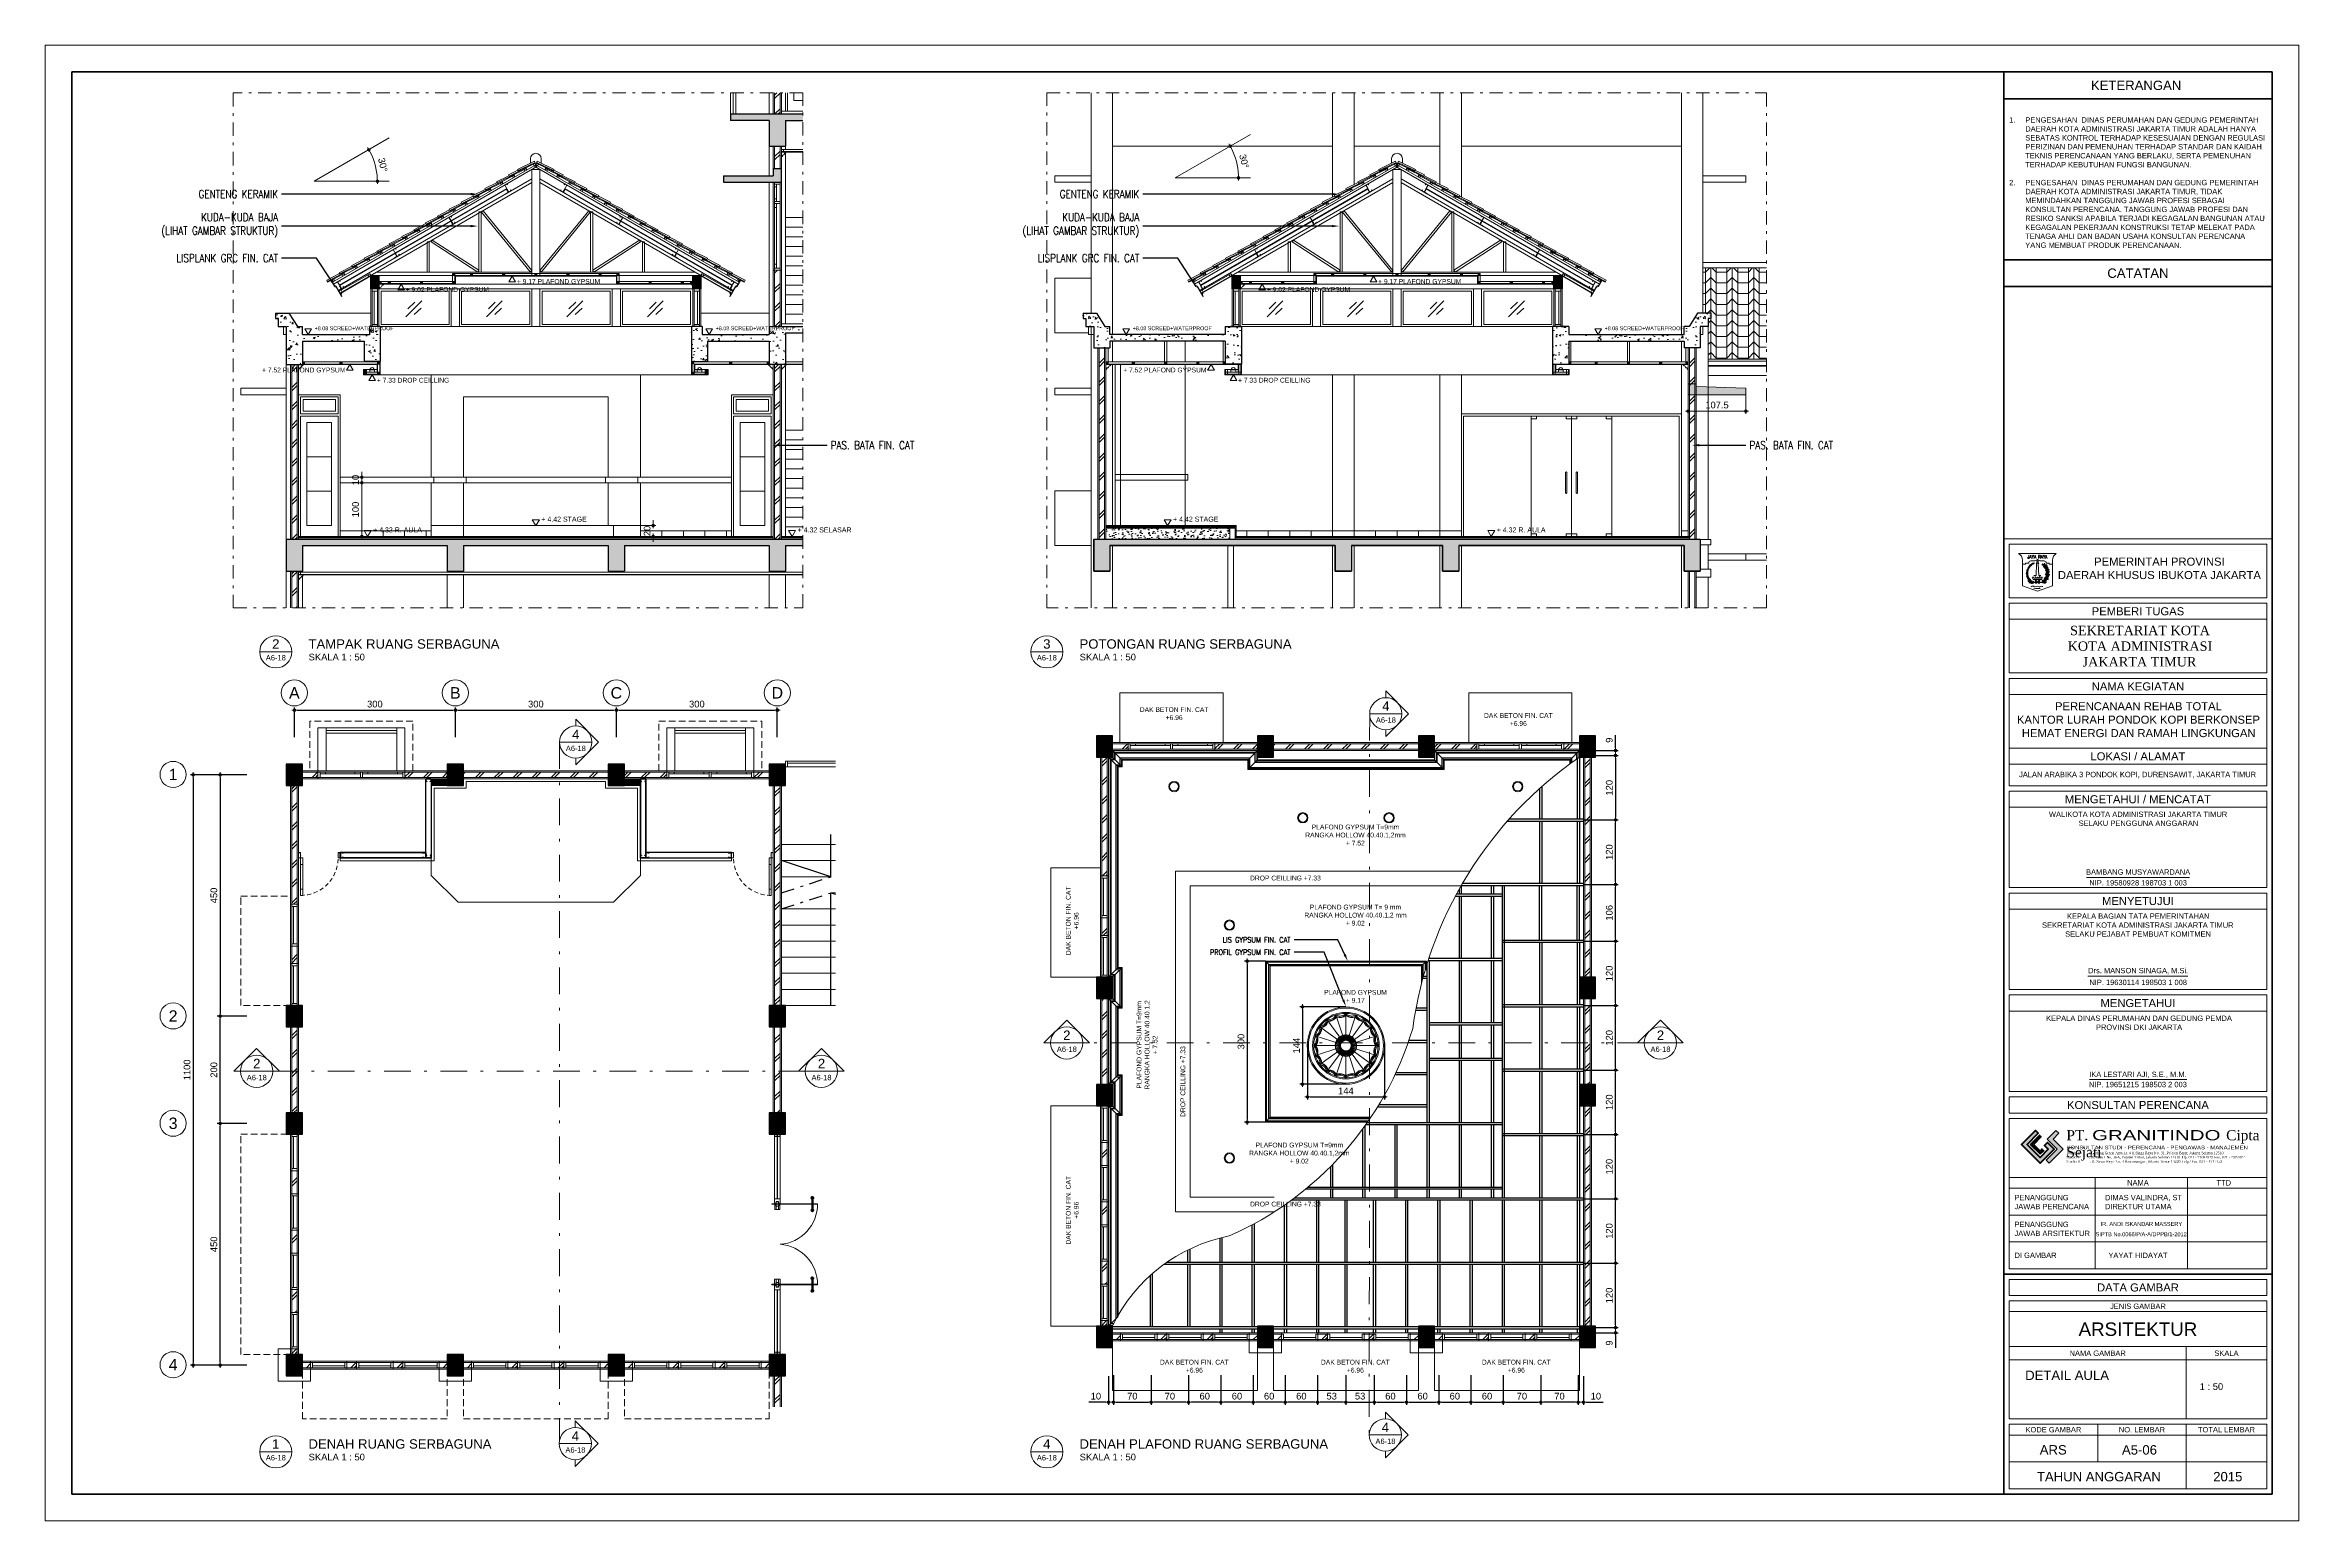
# Model space of a CAD drawing. Header units: millimetres. Extents: x -11 to 1625, y -267 to 195.
# Drawn here: x 1079.2 to 1163.2, y -157 to -102 of the extents above; entities that cross this region are included whole.
import ezdxf
from ezdxf import colors
from ezdxf.entities.mleader import LeaderData, LeaderLine
from ezdxf.enums import TextEntityAlignment as Align
from ezdxf.math import Vec2, Vec3

# ---------------------------------------------------------------- set-up
doc = ezdxf.new("R2010")
doc.units = ezdxf.units.MM
doc.linetypes.add('DASHDOT', pattern=[1, 0.5, -0.25, 0, -0.25])
doc.linetypes.add('HIDDEN', pattern=[0.375, 0.25, -0.125])
for name, color, linetype, lineweight in [('0.15', 36, 'Continuous', 15), ('ars', 11, 'Continuous', 5), ('ARS DIN', 31, 'Continuous', 5), ('atap', 7, 'Continuous', 20), ('blk', 1, 'Continuous', 30), ('dinding', 5, 'Continuous', 15), ('GEN', 11, 'Continuous', 5), ('GRS KOP', 1, 'Continuous', 35), ('kaca', 121, 'Continuous', 0), ('kap', 71, 'Continuous', 15), ('KOLOM', 1, 'Continuous', 30), ('kop', 7, 'Continuous', 20), ('kus', 63, 'Continuous', 15), ('lan', 7, 'Continuous', 15), ('logo', 7, 'Continuous', 50), ('not', 7, 'Continuous', 20), ('PARTISI', 190, 'Continuous', 9), ('pla', 213, 'Continuous', 15), ('sol kaca', 9, 'Continuous', 0), ('sol kol', 8, 'Continuous', 0), ('tem', 5, 'Continuous', 20), ('TEXT KETERANGAN', 7, 'Continuous', 9), ('u', 6, 'Continuous', 20)]:
    doc.layers.add(name, color=color, linetype=linetype, lineweight=lineweight)
doc.layers.add('BESI', color=10, linetype='Continuous')
doc.styles.add('aku', font='arial.ttf')
doc.styles.add('ATTR', font='romans.shx', dxfattribs={"width": 0.8, "height": 1.735066})
doc.styles.add('BARU', font='complex.shx')
doc.styles.add('S', font='SIMPLEX', dxfattribs={"width": 1.1})
doc.styles.get("Standard").update_dxf_attribs({"font": 'ARIALUNI.TTF'})
doc.linetypes.add('BATTING', pattern='A,0.0001,-0.1,[134,ltypeshp.shx,S=0.1,R=0,X=-0.1,Y=0],-0.2,[134,ltypeshp.shx,S=0.1,R=180,X=0.1,Y=0],-0.1', length=0.4001)
doc.dimstyles.new('SK 50', dxfattribs={"dimtxt": 0.25, "dimasz": 0.1, "dimexe": 0, "dimexo": 0, "dimgap": 0.1, "dimtad": 1, "dimdec": 0, "dimlfac": 50, "dimzin": 12, "dimdsep": 46, "dimtxsty": 'Standard', "dimblk": 'BULAT', "dimcen": 0.1, "dimclrd": 256, "dimclre": 256, "dimclrt": 256, "dimadec": 0, "dimazin": 3, "dimtfac": 1, "dimtdec": 0, "dimtofl": 0, "dimtmove": 0, "dimatfit": 3, "dimldrblk": 'BULAT', "dimfxl": 0, "dimtolj": 1, "dimtzin": 0, "dimlwd": -1, "dimlwe": -1, "dimarcsym": 0})
doc.dimstyles.new('SK-50', dxfattribs={"dimtxt": 0.25, "dimasz": 0.1, "dimexe": 0.1, "dimexo": 0, "dimgap": 0.1, "dimtad": 1, "dimdec": 0, "dimlfac": 50, "dimzin": 12, "dimdsep": 46, "dimtxsty": 'Standard', "dimblk": 'BULAT', "dimcen": 0.1, "dimadec": 0, "dimazin": 3, "dimtfac": 1, "dimtdec": 0, "dimtix": 1, "dimtofl": 0, "dimtmove": 0, "dimatfit": 3, "dimldrblk": 'BULAT', "dimfxl": 0, "dimtolj": 1, "dimtzin": 0, "dimarcsym": 0})
doc.dimstyles.new('SK100', dxfattribs={"dimtxt": 0.25, "dimasz": 0.1, "dimexe": 0.1, "dimexo": 0, "dimgap": 0.15, "dimtad": 1, "dimdec": 0, "dimlfac": 100, "dimzin": 12, "dimdsep": 46, "dimtxsty": 'Standard', "dimblk": 'BULAT', "dimcen": 0.1, "dimclrd": 256, "dimclre": 256, "dimclrt": 256, "dimadec": 0, "dimazin": 3, "dimtfac": 1, "dimtdec": 0, "dimtofl": 0, "dimtmove": 0, "dimatfit": 3, "dimldrblk": 'BULAT', "dimfxl": 0, "dimtolj": 1, "dimtzin": 0, "dimlwd": -1, "dimlwe": -1, "dimarcsym": 0})
pattern_1 = [(50, (-825.74445, 322), (0.72873868, -0.06375634), [0.0762, -0.8382]), (355, (-825.74445, 322), (-0.1409713, 0.76422657), [0.06096, -0.67056]), (100.451, (-825.6837, 321.9947), (0.58777, 0.70046675), [0.06476, -0.71236]), (46.1842, (-825.74445, 322.2032), (1.08431616, -0.1681693), [0.1143, -1.2573]), (96.6356, (-825.6541, 322.1892), (0.94961694, 0.9897022), [0.09714, -1.06854]), (351.184, (-825.7444, 322.2032), (0.9496184, 0.9897005), [0.09144, -1.00584]), (21, (-825.64285, 322.1524), (0.60645952, -0.40906207), [0.0762, -0.8382]), (326, (-825.64285, 322.1524), (0.2472081, 0.73675186), [0.06096, -0.67056]), (71.4514, (-825.5923, 322.1183), (0.85366596, 0.32769143), [0.06476, -0.71236]), (37.5, (-825.74445, 322), (0.012354413, 0.338220155), [0, -0.662432, 0, -0.68072, 0, -0.6731]), (7.5, (-825.74445, 322), (0.26727865, 0.4007223), [0, -0.388112, 0, -0.647192, 0, -0.25654]), (327.5, (-825.97102, 322), (0.54236238, -0.022914976), [0, -0.254, 0, -0.79248, 0, -1.05156]), (317.5, (-826.0726, 322), (0.59251673, 0.10170596), [0, -0.3302, 0, -0.526288, 0, -0.74676])]
pattern_2 = [(45, (1087.50484, -203.99284), (-0.3535534, 0.3535534), []), (45, (1087.62984, -203.99284), (-0.3535534, 0.3535534), [])]
pattern_3 = [(45, (546.6985, -629), (-0.3535534, 0.3535534), []), (45, (546.8235, -629), (-0.3535534, 0.3535534), [])]
pattern_4 = [(45, (1109.50484, -154.3424), (-0.353553, 0.353553), []), (45, (1109.62984, -154.3424), (-0.353553, 0.353553), [])]
pattern_5 = [(45, (1139.6954, -153.2871), (-0.353553, 0.353553), []), (45, (1139.8204, -153.2871), (-0.353553, 0.353553), [])]
pattern_6 = [(45, (1117.6954, -202.93754), (-0.3535534, 0.3535534), []), (45, (1117.8204, -202.93754), (-0.3535534, 0.3535534), [])]
pattern_7 = [(45, (545.859, -627.9447), (-0.3535534, 0.3535534), []), (45, (545.984, -627.9447), (-0.3535534, 0.3535534), [])]

msp = doc.modelspace()

# ---------------------------------------------------------------- texts
at = {"layer": 'not', "char_height": 0.179321095, "attachment_point": 7, "style": 'aku'}
for s, insert in [('\\pi-1.2683;DAK BETON FIN. CAT \\P\\pi-0.30421;+6.96', (1121.2813996, -127.1555968)), ('\\pi-1.2683;DAK BETON FIN. CAT \\P\\pi-0.30421;+6.96', (1134.1095423, -127.3740758)), ('\\pi-1.6143;PLAFOND GYPSUM T=9mm\\P\\pi-1.8546;RANGKA HOLLOW 40.40.1,2mm \\P\\pi-0.33815;+ 7.52', (1128.0344221, -131.8301671)), ('\\pi-1.3039;DROP CEILLING +7.33', (1125.4268307, -133.1343822)), ('\\pi-1.6839;PLAFOND GYPSUM T= 9 mm\\P\\pi-1.8894;RANGKA HOLLOW 40.40.1,2 mm \\P\\pi-0.33815;+ 9.02', (1128.0344221, -134.8144168)), ('\\pi-1.1501;PLAFOND GYPSUM \\P\\pi-0.33907;+ 9.17', (1128.0344221, -137.6933973)), ('\\pi-1.6143;PLAFOND GYPSUM T=9mm\\P\\pi-1.8546;RANGKA HOLLOW 40.40.1,2mm \\P\\pi-0.33815;+ 9.02', (1125.9419667, -143.6825432)), ('\\pi-1.3039;DROP CEILLING +7.33', (1125.4268307, -145.2843822)), ('\\pi-1.2683;DAK BETON FIN. CAT \\P\\pi-0.30421;+6.96', (1122.0344221, -151.4740758)), ('\\pi-1.2683;DAK BETON FIN. CAT \\P\\pi-0.30421;+6.96', (1128.0344221, -151.4740758)), ('\\pi-1.2683;DAK BETON FIN. CAT \\P\\pi-0.30421;+6.96', (1134.0344221, -151.4740758))]:
    msp.add_mtext(s, dxfattribs=dict(at, insert=insert))
at = {"layer": 'not', "char_height": 0.179321095, "rotation": 90, "style": 'aku'}
for s, insert, attachment_point in [('\\pi-1.2683;DAK BETON FIN. CAT \\P\\pi-0.30421;+6.96', (1117.2584289, -134.6488398), 1), ('\\pi-1.6143;PLAFOND GYPSUM T=9mm\\P\\pi-1.6473;RANGKA HOLLOW 40.40.1,2 \\P\\pi-0.33815;+ 7.52', (1120.6754065, -139.2751547), 7), ('\\pi-1.3039;DROP CEILLING +7.33', (1121.7122758, -140.6414034), 7), ('\\pi-1.2683;DAK BETON FIN. CAT \\P\\pi-0.30421;+6.96', (1117.2584289, -145.4355064), 1)]:
    msp.add_mtext(s, dxfattribs=dict(at, insert=insert, attachment_point=attachment_point))

# ---------------------------------------------------------------- blocks, each defined once
blk = doc.blocks.new('logo granitindo baru')
at = {"layer": 'logo'}
for points in [[(1.03, 1.463), (0.916, 1.574), (0.366, 1.024), (1.1, 0.289), (1.652, 0.843), (1.392, 1.098), (1.281, 0.987), (1.423, 0.84), (1.102, 0.519), (0.594, 1.025)], [(1.721, 1.576), (1.381, 1.236), (1.771, 0.842), (1.341, 0.407), (1.454, 0.294), (2.001, 0.844), (1.609, 1.237), (1.835, 1.464)]]:
    blk.add_hatch(color=8, dxfattribs=at).paths.add_polyline_path(points)
blk.add_lwpolyline([(1.03, 1.463), (0.916, 1.574), (0.366, 1.024), (1.1, 0.289), (1.652, 0.843), (1.392, 1.098), (1.281, 0.987), (1.423, 0.84), (1.102, 0.519), (0.594, 1.025), (1.03, 1.463), (0.916, 1.574)], dxfattribs=at)
at = {"layer": 'logo', "lineweight": 13}
for points in [[(1.089, 1.403), (0.713, 1.026), (1.101, 0.638), (1.258, 0.794)], [(1.112, 1.38), (0.759, 1.026), (1.101, 0.683), (1.235, 0.817)], [(1.134, 1.357), (0.803, 1.026), (1.101, 0.728), (1.213, 0.839)], [(1.157, 1.334), (0.85, 1.026), (1.101, 0.775), (1.189, 0.863)]]:
    blk.add_lwpolyline(points, dxfattribs=at)
at = {"layer": 'logo', "lineweight": 0}
blk.add_lwpolyline([(1.721, 1.576), (1.381, 1.236), (1.771, 0.842), (1.341, 0.407), (1.454, 0.294), (2.001, 0.844), (1.609, 1.237), (1.835, 1.464), (1.721, 1.576)], dxfattribs=at)
at = {"layer": 'logo', "insert": (2.134, 0.975), "char_height": 0.1, "attachment_point": 1}
blk.add_mtext_dynamic_manual_height_columns('{\\f@Arial Unicode MS|b0|i0|c0|p34;\\H1.4x;\\W1.2;KONSULTAN STUDI - PERENCANA - PENGAWAS - MANAJEMEN\\fTimes New Roman|b0|i0|c0|p18;\\P\\pt0.9;\\H0.71429x;\\W1;Domisili ^I: Gedung Graha Arsa Lt. 4 Jl.Siaga Raya No. 31, Pejaten Barat, Jakarta Selatan 12510\\PStudio I ^I: Jl. Batu I No. 36A, Pejaten Timur, Jakarta Selatan 12510 Tlp. 021 - 71082879 Fax. 021 - 7972072\\PStudio II          : Jl. Sawo Raya No. 4 Rawamangun, Jakarta Timur 13220 Telp / Fax. 021 - 4717152}', width=9.56937, gutter_width=0, heights=[1.67], dxfattribs=at)
at = {"layer": 'logo', "insert": (2.134, 1.589), "char_height": 0.4, "width": 7.66452, "attachment_point": 1}
blk.add_mtext('{\\fTimes New Roman|b0|i0|c0|p18;PT. \\fCityBlueprint|b0|i0|c2|p2;\\W1.5;GRANITINDO \\fTimes New Roman|b0|i0|c0|p18;\\W1;Cipta Sejati}', dxfattribs=at)
blk = doc.blocks.new('kop')
at = {"layer": 'ars'}
for p, q in [((74.521, 35.599), (74.496, 35.614)), ((74.534, 35.595), (74.538, 35.581)), ((74.578, 35.526), (74.553, 35.541)), ((74.578, 35.526), (74.581, 35.555)), ((74.6, 35.468), (74.612, 35.457)), ((74.614, 35.467), (74.614, 35.452)), ((74.634, 35.366), (74.615, 35.388)), ((74.631, 35.289), (74.635, 35.273)), ((74.634, 35.366), (74.643, 35.394)), ((74.642, 35.304), (74.637, 35.29)), ((74.472, 34.989), (74.502, 34.992)), ((74.537, 35.048), (74.537, 35.078)), ((74.552, 35.066), (74.578, 35.081)), ((74.621, 35.202), (74.607, 35.228)), ((74.621, 35.202), (74.64, 35.225))]:
    blk.add_line(p, q, dxfattribs=at)
for centre, radius, start, end in [((73.816, 35.253), 0.061, 2.2926, 66.75394), ((73.901, 35.312), 0.061, 182.2926, 246.75394), ((73.906, 35.362), 0.061, 172.39949, 236.86083), ((73.812, 35.319), 0.061, 352.39949, 56.86083), ((73.916, 35.414), 0.061, 164.61904, 229.08037), ((73.817, 35.384), 0.061, 344.61904, 49.08037), ((73.933, 35.316), 0.061, 120.67989, 185.14122), ((74.278, 35.315), 0.405, 114.0856, 237.63251), ((73.842, 35.364), 0.061, 300.67989, 5.14122), ((73.923, 35.456), 0.0488, 158.86486, 223.3262), ((73.936, 35.271), 0.061, 130.573, 195.03434), ((73.852, 35.424), 0.061, 292.89943, 357.36077), ((73.937, 35.365), 0.061, 112.89943, 177.36077), ((73.842, 35.44), 0.0488, 338.86486, 43.3262), ((73.837, 35.302), 0.061, 310.573, 15.03434), ((73.873, 35.469), 0.0488, 287.14526, 351.60659), ((73.935, 35.415), 0.0488, 107.14526, 171.60659), ((73.942, 35.493), 0.0488, 150.29963, 214.76097), ((73.859, 35.489), 0.0488, 330.29963, 34.76097), ((73.948, 35.451), 0.0488, 98.58003, 163.04136), ((73.894, 35.513), 0.0488, 278.58003, 343.04136), ((73.961, 35.528), 0.0488, 145.79893, 210.26027), ((73.879, 35.531), 0.0488, 325.79893, 30.26027), ((73.916, 35.552), 0.0488, 274.07933, 338.54067), ((73.965, 35.485), 0.0488, 94.07933, 158.54067), ((73.985, 35.56), 0.0488, 139.36791, 203.82924), ((73.904, 35.572), 0.0488, 319.36791, 23.82924), ((73.984, 35.517), 0.0488, 87.6483, 152.10964), ((73.943, 35.589), 0.0488, 267.6483, 332.10964), ((74.012, 35.589), 0.0488, 133.84164, 198.30297), ((73.932, 35.609), 0.0488, 313.84164, 18.30297), ((74.007, 35.547), 0.0488, 82.12203, 146.58337), ((73.973, 35.622), 0.0488, 262.12203, 326.58337), ((74.036, 35.612), 0.0439, 126.62395, 191.08528), ((73.967, 35.639), 0.0439, 306.62395, 11.08528), ((74.026, 35.575), 0.0439, 74.90434, 139.36568), ((74.005, 35.646), 0.0439, 254.90434, 319.36568), ((74, 35.656), 0.0352, 303.96096, 8.42229), ((74.054, 35.632), 0.0352, 123.96096, 188.42229), ((74.045, 35.603), 0.0352, 72.24135, 136.70269), ((74.03, 35.66), 0.0352, 252.24135, 316.70269), ((74.027, 35.676), 0.0352, 297.74061, 2.20194), ((74.078, 35.647), 0.0352, 117.74061, 182.20194), ((74.066, 35.619), 0.0352, 66.021, 130.48234), ((74.057, 35.677), 0.0352, 246.021, 310.48234), ((74.097, 35.661), 0.0281, 113.40069, 177.86202), ((74.058, 35.688), 0.0281, 293.40069, 357.86202), ((74.086, 35.64), 0.0281, 61.68108, 126.14242), ((74.082, 35.687), 0.0281, 241.68108, 306.14242), ((74.082, 35.701), 0.0281, 293.40069, 357.86202), ((74.121, 35.674), 0.0281, 113.40069, 177.86202), ((74.11, 35.653), 0.0281, 61.68108, 126.14242), ((74.106, 35.7), 0.0281, 241.68108, 306.14242), ((74.117, 35.713), 0.0281, 260.93685, 325.39819), ((74.136, 35.669), 0.0281, 80.93685, 145.39819), ((74.232, 35.315), 0.405, 302.36749, 44.48513), ((74.485, 35.674), 0.0613, 235.51536, 280.6207), ((74.445, 35.613), 0.0507, 1.42482, 71.62404), ((74.541, 35.601), 0.0613, 235.51536, 280.6207), ((74.589, 35.652), 0.0795, 151.18188, 225.99565), ((74.502, 35.54), 0.0507, 1.42482, 71.62404), ((74.526, 35.44), 0.0795, 20.9123, 95.72607), ((74.592, 35.547), 0.0795, 200.9123, 275.72607), ((74.464, 35.633), 0.0795, 331.18188, 45.99565), ((74.611, 35.596), 0.0507, 162.59462, 232.79384), ((74.623, 35.449), 0.0613, 217.22881, 262.33415), ((74.538, 35.6), 0.0613, 313.59796, 358.7033), ((74.663, 35.361), 0.0795, 171.16409, 245.97786), ((74.552, 35.301), 0.0795, 351.16409, 65.97786), ((74.566, 35.403), 0.0507, 343.13827, 53.33749), ((74.562, 35.252), 0.0507, 331.52956, 41.72878), ((74.684, 35.504), 0.0795, 133.19986, 208.01363), ((74.559, 35.525), 0.0795, 313.19986, 28.01363), ((74.682, 35.427), 0.0507, 150.06789, 220.26711), ((74.688, 35.241), 0.0507, 128.27812, 198.47734), ((74.721, 35.315), 0.0795, 113.30268, 188.11645), ((74.611, 35.377), 0.0795, 293.30268, 8.11645), ((74.611, 35.447), 0.0613, 301.07123, 346.17657), ((73.829, 35.191), 0.061, 12.66278, 77.12411), ((73.902, 35.264), 0.061, 192.66278, 257.12411), ((73.907, 35.225), 0.061, 200.21515, 264.67648), ((73.844, 35.143), 0.061, 20.21515, 84.67648), ((73.921, 35.183), 0.061, 206.16011, 270.62144), ((73.867, 35.095), 0.061, 26.16011, 90.62144), ((73.943, 35.23), 0.061, 140.94317, 205.40451), ((73.841, 35.243), 0.061, 320.94317, 25.40451), ((73.941, 35.145), 0.061, 208.50798, 272.96932), ((73.891, 35.055), 0.061, 28.50798, 92.96932), ((73.957, 35.19), 0.061, 140.94317, 205.40451), ((73.854, 35.203), 0.061, 320.94317, 25.40451), ((73.921, 35.015), 0.061, 40.03108, 104.49242), ((73.953, 35.113), 0.061, 220.03108, 284.49242), ((73.974, 35.153), 0.061, 146.90284, 211.36418), ((73.871, 35.155), 0.061, 326.90284, 31.36418), ((73.956, 34.978), 0.061, 49.20062, 113.66196), ((73.971, 35.08), 0.061, 229.20062, 293.66196), ((73.997, 35.115), 0.061, 146.69526, 211.1566), ((73.893, 35.117), 0.061, 326.69526, 31.1566), ((74.021, 35.084), 0.061, 144.86352, 209.32486), ((73.918, 35.089), 0.061, 324.86352, 29.32486), ((73.99, 34.949), 0.061, 44.42228, 108.88361), ((74.014, 35.049), 0.061, 224.42228, 288.88361), ((74.049, 35.054), 0.061, 144.49027, 208.9516), ((73.946, 35.059), 0.061, 324.49027, 28.9516), ((74.08, 35.031), 0.061, 156.18026, 220.64159), ((73.978, 35.016), 0.061, 336.18026, 40.64159), ((74.567, 35.052), 0.0795, 137.1076, 211.92137), ((74.441, 35.064), 0.0795, 317.1076, 31.92137), ((74.547, 34.969), 0.0507, 83.44322, 153.64244), ((74.537, 35.042), 0.0613, 234.44656, 279.55191), ((74.569, 34.993), 0.0612, 69.89618, 144.70994), ((74.541, 35.085), 0.0612, 249.89618, 324.70994), ((74.582, 35.119), 0.0613, 176.98724, 222.09259), ((74.509, 35.12), 0.0507, 302.89671, 13.09593), ((74.644, 35.186), 0.0795, 153.08913, 227.9029), ((74.627, 35.286), 0.0613, 205.62009, 250.72544), ((74.52, 35.163), 0.0795, 333.08913, 47.9029), ((74.629, 35.078), 0.0507, 106.58179, 176.78101), ((74.591, 35.141), 0.0613, 257.58513, 302.69047), ((74.602, 35.228), 0.0795, 271.02002, 345.83379), ((74.68, 35.129), 0.0795, 91.02002, 165.83379), ((74.63, 35.285), 0.0613, 279.28146, 324.3868)]:
    blk.add_arc(centre, radius, start, end, dxfattribs=at)
at = {"layer": 'ars', "color": 11}
for centre, radius, start, end in [((74.491, 34.995), 0.0613, 158.86957, 203.97492), ((74.422, 35.02), 0.0507, 284.77904, 354.97826), ((74.44, 34.986), 0.016, 270, 302.36749)]:
    blk.add_arc(centre, radius, start, end, dxfattribs=at)
at = {"layer": 'ars'}
for points, start_tangent, end_tangent in [([(74.461, 35.651), (74.466, 35.634), (74.45, 35.624), (74.429, 35.623), (74.426, 35.64), (74.439, 35.661), (74.444, 35.672), (74.461, 35.663), (74.461, 35.651)], (0.714442, -0.699695), (0.714442, -0.699695)), ([(74.518, 35.578), (74.523, 35.561), (74.507, 35.551), (74.486, 35.55), (74.483, 35.567), (74.496, 35.588), (74.501, 35.599), (74.518, 35.589), (74.518, 35.578)], (0.714442, -0.699695), (0.714442, -0.699695)), ([(74.594, 35.435), (74.593, 35.416), (74.574, 35.412), (74.555, 35.418), (74.556, 35.435), (74.576, 35.451), (74.584, 35.459), (74.597, 35.445), (74.594, 35.435)], (0.458819, -0.88853), (0.458819, -0.88853)), ([(74.596, 35.277), (74.591, 35.26), (74.572, 35.259), (74.554, 35.269), (74.559, 35.285), (74.581, 35.297), (74.591, 35.303), (74.601, 35.287), (74.596, 35.277)], (0.270637, -0.962681), (0.270637, -0.962681)), ([(74.571, 35.605), (74.582, 35.591), (74.6, 35.598), (74.612, 35.615), (74.601, 35.627), (74.576, 35.629), (74.564, 35.631), (74.562, 35.612), (74.571, 35.605)], (0.149901, -0.988701), (0.149901, -0.988701)), ([(74.644, 35.445), (74.652, 35.429), (74.671, 35.432), (74.687, 35.445), (74.678, 35.46), (74.654, 35.467), (74.643, 35.472), (74.637, 35.453), (74.644, 35.445)], (-0.068112, -0.997678), (-0.068112, -0.997678)), ([(74.66, 35.272), (74.661, 35.253), (74.68, 35.25), (74.699, 35.256), (74.697, 35.273), (74.677, 35.288), (74.669, 35.297), (74.656, 35.282), (74.66, 35.272)], (-0.433585, -0.901113), (-0.433585, -0.901113)), ([(74.463, 35.013), (74.447, 35.004), (74.433, 35.018), (74.428, 35.037), (74.443, 35.045), (74.467, 35.037), (74.479, 35.034), (74.474, 35.016), (74.463, 35.013)], (-0.515761, -0.856733), (-0.515761, -0.856733)), ([(74.551, 35.127), (74.539, 35.113), (74.521, 35.122), (74.51, 35.139), (74.522, 35.151), (74.547, 35.151), (74.559, 35.152), (74.56, 35.133), (74.551, 35.127)], (-0.223771, -0.974642), (-0.223771, -0.974642)), ([(74.549, 35.011), (74.537, 34.997), (74.548, 34.981), (74.566, 34.972), (74.576, 34.985), (74.573, 35.01), (74.573, 35.022), (74.554, 35.021), (74.549, 35.011)], (-0.942817, -0.33331), (-0.942817, -0.33331)), ([(74.614, 35.117), (74.608, 35.1), (74.624, 35.089), (74.645, 35.088), (74.649, 35.104), (74.636, 35.126), (74.631, 35.137), (74.614, 35.128), (74.614, 35.117)], (-0.735998, -0.676983), (-0.735998, -0.676983))]:
    blk.add_spline(points, degree=3, dxfattribs=dict(at, start_tangent=start_tangent, end_tangent=end_tangent))
for points in [[(74.445, 34.97), (74.47, 34.975), (74.522, 34.973), (74.56, 34.955)], [(74.445, 34.97), (74.468, 34.959), (74.518, 34.947), (74.56, 34.955)]]:
    blk.add_spline(points, degree=3, dxfattribs=at)
at = {"layer": 'GRS KOP'}
for p, q in [((73, 1), (73, 54)), ((83, 1), (83, 54)), ((73, 53), (83, 53)), ((73, 47), (83, 47)), ((73, 46), (83, 46)), ((73, 9.2), (83, 9.2))]:
    blk.add_line(p, q, dxfattribs=at)
blk.add_lwpolyline([(1, 54), (83, 54), (83, 1), (1, 1)], close=True, dxfattribs=at)
at = {"layer": 'kop', "color": 7}
for p, q in [((84, 55), (0, 55)), ((0, 55), (0, 0)), ((84, 55), (84, 0)), ((84, 55), (84, 0)), ((74.205, 35.69), (74.305, 35.69)), ((74.225, 35.67), (74.205, 35.23)), ((74.235, 35.698), (74.275, 35.698)), ((74.285, 35.67), (74.305, 35.23)), ((74.075, 35.17), (74.124, 35.17)), ((74.075, 35.17), (74.095, 35.09)), ((74.095, 35.09), (74.415, 35.09)), ((74.124, 35.23), (74.124, 35.228)), ((74.124, 35.23), (74.205, 35.23)), ((74.124, 35.228), (74.129, 35.228)), ((74.124, 35.17), (74.134, 35.13)), ((74.134, 35.13), (74.376, 35.13)), ((74.195, 35.15), (74.235, 35.15)), ((74.275, 35.15), (74.315, 35.15)), ((74.305, 35.23), (74.386, 35.23)), ((74.376, 35.13), (74.386, 35.17)), ((74.381, 35.228), (74.386, 35.228)), ((74.386, 35.23), (74.386, 35.228)), ((74.386, 35.17), (74.435, 35.17)), ((74.415, 35.09), (74.435, 35.17)), ((0, 0), (84, 0))]:
    blk.add_line(p, q, dxfattribs=at)
at = {"layer": 'kop'}
for p, q in [((83, 36.6), (73, 36.6)), ((73.2, 34.4), (73.2, 36.4)), ((82.8, 36.4), (73.2, 36.4)), ((82.8, 34.4), (82.8, 36.4)), ((82.8, 34.4), (73.2, 34.4)), ((73.2, 31.6), (73.2, 34.2)), ((82.8, 34.2), (73.2, 34.2)), ((82.8, 31.6), (82.8, 34.2)), ((82.8, 33.6), (73.2, 33.6)), ((82.8, 31.6), (73.2, 31.6)), ((73.2, 27.4), (73.2, 31.4)), ((82.8, 31.4), (73.2, 31.4)), ((82.8, 27.4), (82.8, 31.4)), ((82.8, 30.8), (73.2, 30.8)), ((82.8, 28.8), (73.2, 28.8)), ((82.8, 28.2), (73.2, 28.2)), ((82.8, 27.4), (73.2, 27.4)), ((73.2, 23.6), (73.2, 27.2)), ((82.8, 27.2), (73.2, 27.2)), ((82.8, 23.6), (82.8, 27.2)), ((82.8, 26.6), (73.2, 26.6)), ((82.8, 23.6), (73.2, 23.6)), ((76.089, 23.976), (79.928, 23.976)), ((73.2, 19.8), (73.2, 23.4)), ((82.8, 23.4), (73.2, 23.4)), ((82.8, 22.8), (73.2, 22.8)), ((82.8, 19.8), (82.8, 23.4)), ((76.127, 20.296), (79.863, 20.296)), ((82.8, 19.8), (73.2, 19.8)), ((73.2, 16), (73.2, 19.6)), ((82.8, 19.6), (73.2, 19.6)), ((82.8, 16), (82.8, 19.6)), ((82.8, 19), (73.2, 19)), ((82.8, 16), (73.2, 16)), ((73.2, 9.4), (73.2, 15)), ((82.8, 15), (73.2, 15)), ((82.8, 9.4), (82.8, 15)), ((82.8, 12.8), (73.2, 12.8)), ((76.4, 9.4), (76.4, 12.8)), ((79.842, 9.4), (79.842, 12.8)), ((82.8, 12.4), (73.2, 12.4)), ((73.2, 12.4), (73.2, 11.4)), ((82.8, 11.4), (73.2, 11.4)), ((82.8, 10.4), (73.2, 10.4)), ((82.8, 9.4), (73.2, 9.4)), ((73.2, 7.8), (82.8, 7.8)), ((73.2, 6.5), (82.8, 6.5)), ((73.2, 6), (82.8, 6)), ((79.8, 3.8), (79.8, 6.5)), ((76.5, 2.2), (76.5, 3.6)), ((79.8, 1.2), (79.8, 3.6)), ((73.2, 3.2), (82.8, 3.2)), ((73.2, 2.2), (82.8, 2.2))]:
    blk.add_line(p, q, dxfattribs=at)
at = {"layer": 'kop', "color": 5}
for p, q in [((74.955, 36.05), (73.555, 36.05)), ((73.695, 35.81), (73.695, 34.85)), ((73.695, 35.65), (73.815, 35.65)), ((73.815, 35.69), (73.815, 35.65)), ((73.815, 35.69), (73.935, 35.69)), ((73.935, 35.73), (73.935, 35.69)), ((74.575, 35.73), (74.575, 35.69)), ((74.695, 35.69), (74.575, 35.69)), ((74.695, 35.69), (74.695, 35.65)), ((74.815, 35.65), (74.695, 35.65)), ((74.815, 35.81), (74.815, 34.85)), ((73.695, 34.85), (74.255, 34.65)), ((74.225, 34.95), (74.171, 35.022)), ((74.255, 34.986), (74.203, 35.046)), ((74.225, 34.95), (74.21, 34.93)), ((74.255, 34.986), (74.307, 35.046)), ((74.255, 34.65), (74.815, 34.85)), ((74.285, 34.95), (74.339, 35.022)), ((74.285, 34.95), (74.3, 34.93))]:
    blk.add_line(p, q, dxfattribs=at)
at = {"layer": 'kop', "color": 7}
for points in [[(74.235, 35.698), (74.233, 35.701), (74.231, 35.704), (74.229, 35.707), (74.228, 35.71), (74.227, 35.713), (74.227, 35.715), (74.226, 35.718), (74.226, 35.72), (74.226, 35.723), (74.226, 35.725), (74.226, 35.728), (74.226, 35.731), (74.226, 35.733), (74.227, 35.736), (74.228, 35.738), (74.229, 35.741), (74.23, 35.743), (74.232, 35.746), (74.234, 35.749), (74.236, 35.753), (74.24, 35.758), (74.244, 35.763), (74.249, 35.77), (74.255, 35.778)], [(74.275, 35.698), (74.277, 35.701), (74.279, 35.704), (74.281, 35.707), (74.282, 35.71), (74.283, 35.713), (74.283, 35.715), (74.284, 35.718), (74.284, 35.72), (74.284, 35.723), (74.284, 35.725), (74.284, 35.728), (74.284, 35.731), (74.284, 35.733), (74.283, 35.736), (74.282, 35.738), (74.281, 35.741), (74.28, 35.743), (74.278, 35.746), (74.276, 35.749), (74.274, 35.753), (74.27, 35.758), (74.266, 35.763), (74.261, 35.77), (74.255, 35.778)]]:
    blk.add_lwpolyline(points, dxfattribs=at)
at = {"layer": 'kop', "color": 1}
blk.add_lwpolyline([(74.07, 34.97), (74.44, 34.97)], close=True, dxfattribs=at)
at = {"layer": 'kop', "color": 5}
for points in [[(74.21, 34.97), (74.18, 34.93)], [(74.3, 34.97), (74.33, 34.93)]]:
    blk.add_lwpolyline(points, dxfattribs=at)
at = {"layer": 'kop'}
blk.add_lwpolyline([(76.189, 16.449), (79.826, 16.449)], dxfattribs=at)
for points in [[(73.2, 15.2), (82.8, 15.2), (82.8, 15.8), (73.2, 15.8)], [(73.2, 8.4), (82.8, 8.4), (82.8, 9), (73.2, 9)], [(73.2, 3.8), (82.8, 3.8), (82.8, 8.2), (73.2, 8.2)], [(73.2, 1.2), (82.8, 1.2), (82.8, 3.6), (73.2, 3.6)]]:
    blk.add_lwpolyline(points, close=True, dxfattribs=at)
at = {"layer": 'kop', "color": 5}
for centre, radius, start, end in [((73.419, 35.81), 0.276, 0, 60.51287), ((73.975, 35.73), 0.04, 90, 180), ((74.535, 35.73), 0.04, 0, 90), ((75.091, 35.81), 0.276, 119.48713, 180), ((74.187, 35.034), 0.02, 36.8699, 216.8699), ((74.323, 35.034), 0.02, 323.1301, 143.1301)]:
    blk.add_arc(centre, radius, start, end, dxfattribs=at)
at = {"layer": 'kop', "color": 7}
for centre, radius, start, end in [((74.198, 35.663), 0.0283, 15, 75), ((74.312, 35.663), 0.0283, 105, 165), ((74.079, 35.119), 0.12, 15, 65.38943), ((74.255, 35.15), 0.02, 0, 180), ((74.431, 35.119), 0.12, 114.61057, 165)]:
    blk.add_arc(centre, radius, start, end, dxfattribs=at)
at = {"layer": 'kop', "color": 1}
blk.add_arc((74.07, 34.986), 0.016, 237.63251, 270, dxfattribs=at)
at = {"layer": 'kop', "color": 5}
for points in [[(74.255, 35.83), (74.232, 35.807), (74.2, 35.793), (74.12, 35.782), (74.046, 35.777), (73.975, 35.77)], [(74.255, 35.83), (74.278, 35.807), (74.31, 35.793), (74.39, 35.782), (74.464, 35.777), (74.535, 35.77)], [(74.023, 34.99), (74.006, 34.984), (73.974, 34.992), (73.925, 35.01), (73.891, 35.041)], [(74.038, 34.971), (74.016, 34.967), (73.997, 34.959), (73.964, 34.956), (73.932, 34.964)], [(74.082, 34.965), (74.066, 34.956), (74.034, 34.952), (74.006, 34.952), (73.992, 34.948)], [(74.015, 34.807), (74.089, 34.844), (74.162, 34.807), (74.249, 34.833), (74.326, 34.809), (74.4, 34.83), (74.45, 34.817)], [(74.125, 34.97), (74.104, 34.959), (74.093, 34.947), (74.051, 34.932), (74.033, 34.937)], [(74.113, 34.984), (74.085, 34.986), (74.071, 34.993), (74.051, 34.993)], [(74.125, 34.97), (74.112, 34.996), (74.085, 35.02), (74.081, 35.031)], [(74.12, 34.747), (74.16, 34.759), (74.204, 34.744), (74.255, 34.753), (74.3, 34.744), (74.332, 34.758), (74.357, 34.749)]]:
    blk.add_spline(points, degree=3, dxfattribs=at)
at = {"xscale": 0.9500000000000455, "yscale": 0.9500000000000455, "zscale": 0.9500000000000455}
blk.add_blockref('logo granitindo baru', (73.307, 13.056), dxfattribs=at)
at = {"layer": 'kop'}
for s, height, p in [('KETERANGAN ', 0.35, (78, 53.5)), ('CATATAN', 0.35, (78, 46.5)), ('DAERAH KHUSUS IBUKOTA JAKARTA', 0.29998, (78.8, 35.25)), ('PEMERINTAH PROVINSI', 0.29998, (78.8, 35.75)), ('PEMBERI TUGAS', 0.3, (78, 33.9)), ('NAMA KEGIATAN', 0.3, (78, 31.1)), ('LOKASI / ALAMAT', 0.3, (78, 28.5)), ('JALAN ARABIKA 3 PONDOK KOPI, DURENSAWIT, JAKARTA TIMUR', 0.2, (77.986, 27.8)), ('MENGETAHUI / MENCATAT', 0.3, (78, 26.9)), ('BAMBANG MUSYAWARDANA', 0.19926, (78.007, 24.183)), ('NIP. 19580928 198703 1 003', 0.19926, (78.007, 23.78)), ('MENYETUJUI', 0.3, (78, 23.1)), ('Drs. MANSON SINAGA, M.Si.', 0.19926, (78.009, 20.496)), ('NIP. 19630114 198503 1 008', 0.19926, (78.009, 20.071)), ('MENGETAHUI', 0.3, (78, 19.3)), ('NIP. 19651215 198503 2 003', 0.2, (77.999, 16.264)), ('IKA LESTARI AJI, S.E., M.M.', 0.2, (77.999, 16.625)), ('KONSULTAN PERENCANA', 0.3, (78, 15.5)), ('NAMA', 0.2, (78, 12.6)), ('TTD', 0.2, (81.2, 12.6)), ('DATA GAMBAR', 0.3, (78, 8.7)), ('JENIS GAMBAR', 0.2, (78, 8)), ('ARSITEKTUR', 0.5, (78, 7.146)), ('NAMA GAMBAR', 0.2, (76.5, 6.25)), ('SKALA', 0.2, (81.3, 6.25)), ('KODE GAMBAR', 0.2, (74.85, 3.4)), ('NO. LEMBAR', 0.2, (78.15, 3.4)), ('TOTAL LEMBAR', 0.2, (81.3, 3.4)), ('ARS', 0.35, (74.844, 2.65)), ('TAHUN ANGGARAN', 0.35, (76.545, 1.65)), ('2015', 0.35, (81.349, 1.65))]:
    blk.add_text(s, height=height, dxfattribs=at).set_placement(p, align=Align.MIDDLE)
at = {"layer": 'kop', "color": 5, "style": 'BARU', "width": 0.9}
blk.add_text('JAYA RAYA', height=0.12, dxfattribs=at).set_placement((74.255, 35.93), align=Align.MIDDLE)
at = {"layer": 'kop'}
blk.add_text('SIPTB No.0066/P/A-A/DPPB/1-2012', height=0.15, dxfattribs=at).set_placement((78.122, 10.609), align=Align.CENTER)
for s, insert, char_height, width, attachment_point in [('\\pi-0.6,l0.6,t0.6;1.^IPENGESAHAN  DINAS PERUMAHAN DAN GEDUNG PEMERINTAH DAERAH KOTA ADMINISTRASI JAKARTA TIMUR ADALAH HANYA SEBATAS KONTROL TERHADAP KESESUAIAN DENGAN REGULASI PERIZINAN DAN PEMENUHAN TERHADAP STANDAR DAN KAIDAH TEKNIS PERENCANAAN YANG BERLAKU, SERTA PEMENUHAN TERHADAP KEBUTUHAN FUNGSI BANGUNAN.\\P\\P2.^IPENGESAHAN  DINAS PERUMAHAN DAN GEDUNG PEMERINTAH DAERAH KOTA ADMINISTRASI JAKARTA TIMUR, TIDAK MEMINDAHKAN TANGGUNG JAWAB PROFESI SEBAGAI KONSULTAN PERENCANA. TANGGUNG JAWAB PROFESI DAN RESIKO SANKSI APABILA TERJADI KEGAGALAN BANGUNAN ATAU KEGAGALAN PEKERJAAN KONSTRUKSI TETAP MELEKAT PADA TENAGA AHLI DAN BADAN USAHA KONSULTAN PERENCANA YANG MEMBUAT PRODUK PERENCANAAN.', (73.2, 49.875), 0.2, 9.6, 4), ('PENANGGUNG\\PJAWAB PERENCANA', (73.4, 12.15), 0.2, 8.33062, 1), ('DIMAS VALINDRA, ST\\PDIREKTUR UTAMA', (76.77, 12.15), 0.2, 8.16499, 1), ('PENANGGUNG\\PJAWAB ARSITEKTUR', (73.4, 11.15), 0.2, 8.79211, 1), ('IR. ANDI ISKANDAR MASSERY', (76.609, 11.143), 0.15, 4.04264, 1), ('DI GAMBAR', (73.4, 10), 0.2, 7.59768, 1)]:
    blk.add_mtext(s, dxfattribs=dict(at, insert=insert, char_height=char_height, width=width, attachment_point=attachment_point))
at = {"layer": 'kop', "attachment_point": 1, "style": 'BARU'}
for s, width, insert, char_height in [('\\pi1.4375;{\\fRomantic|b0|i0|c2|p2;SEKRETARIAT KOTA\\P\\pi1.3461;KOTA ADMINISTRASI\\P\\pi1.9027;JAKARTA TIMUR}', 7.94943, (74.033, 33.359), 0.35), ('\\pi0.65609;{\\fArial|b0|i0|c0|p34;WALIKOTA KOTA ADMINISTRASI JAKARTA TIMUR\\P\\pi1.7645;SELAKU PENGGUNA ANGGARAN}', 7.94943, (74.027, 26.434), 0.2), ('\\pi1.5072;{\\fArial|b0|i0|c0|p34;KEPALA BAGIAN TATA PEMERINTAHAN\\P\\pi0.57794;SEKRETARIAT KOTA ADMINISTRASI JAKARTA TIMUR\\P\\pi1.4412;SELAKU PEJABAT PEMBUAT KOMITMEN}', 8.28085, (73.847, 22.638), 0.2), ('\\pi1.1521;{\\fArial|b0|i0|c0|p34;KEPALA DINAS PERUMAHAN DAN GEDUNG PEMDA\\P\\pi3.0079;PROVINSI DKI JAKARTA}', 9.20836, (73.427, 18.833), 0.2)]:
    blk.add_mtext_dynamic_manual_height_columns(s, width=width, gutter_width=1.5, heights=[0], dxfattribs=dict(at, insert=insert, char_height=char_height))
at = {"layer": 'kop', "insert": (73.464, 30.51), "char_height": 0.3, "attachment_point": 1}
blk.add_mtext_dynamic_manual_height_columns('\\pi1.446;PERENCANAAN REHAB TOTAL \\P\\pi0.026798;KANTOR LURAH PONDOK KOPI BERKONSEP \\P\\pi0.21087;HEMAT ENERGI DAN RAMAH LINGKUNGAN', width=9.06362, gutter_width=1.5, heights=[0], dxfattribs=at)
at = {"layer": 'kop', "style": 'BARU', "flags": 4}
for p, height in [((73.8, 5.4), 0.35), ((73.8, 4.9), 0.35), ((80.303, 5.382), 0.25), ((73.8, 4.4), 0.35), ((80.303, 4.882), 0.25), ((80.303, 4.382), 0.25)]:
    blk.add_attdef('-', p, '', height=height, dxfattribs=at)
at = {"layer": 'kop', "flags": 4}
for tag, p in [('AR-00', (78.057, 2.648)), ('00', (81.238, 2.647))]:
    blk.add_attdef(tag, text='', height=0.35, dxfattribs=at).set_placement(p, align=Align.MIDDLE)
blk = doc.blocks.new('PEIL')
blk.add_lwpolyline([(-0.19, 0.32), (0.19, 0.32), (0, 0)], close=True)
at = {"style": 'S', "width": 1.1, "flags": 4}
blk.add_attdef('CAT', (0.27, 0.04), '', height=0.2, dxfattribs=at)
blk = doc.blocks.new('BULAT')
for p, q in [((-1, 0), (1, 0)), ((0, -1), (0, 1))]:
    blk.add_line(p, q)
blk.add_circle((0, 0), 0.5)
blk = doc.blocks.new('*D2972')
at = {"layer": 'Defpoints', "color": 0}
for p in [(1092.038, -105.463), (1091.455, -106.271), (1089.242, -107.077), (1089.242, -107.077), (1092.038, -107.077)]:
    blk.add_point(p, dxfattribs=at)
at = {"layer": 'u'}
blk.add_arc((1089.242, -107.077), 2.355, 2.43286, 27.56714, dxfattribs=at)
at = {"layer": 'u', "xscale": 0.1, "yscale": 0.1, "zscale": 0.1}
for p, rotation in [((1091.282, -105.899), 118.7835690511767), ((1091.598, -107.077), 271.2164309488203)]:
    blk.add_blockref('BULAT', p, dxfattribs=dict(at, rotation=rotation))
at = {"layer": 'u', "insert": (1091.803, -106.463), "char_height": 0.25, "attachment_point": 5, "rotation": 283.47169}
blk.add_mtext('\\A1;30°', dxfattribs=at)
blk = doc.blocks.new('*D2973')
at = {"layer": 'Defpoints', "color": 0}
for p in [(1124.134, -105.329), (1123.551, -106.138), (1121.338, -106.944), (1121.338, -106.944), (1124.134, -106.944)]:
    blk.add_point(p, dxfattribs=at)
at = {"layer": 'u'}
blk.add_arc((1121.338, -106.944), 2.355, 2.43286, 27.56714, dxfattribs=at)
at = {"layer": 'u', "xscale": 0.1, "yscale": 0.1, "zscale": 0.1}
for p, rotation in [((1123.378, -105.766), 118.7835690511787), ((1123.693, -106.944), 271.2164309488223)]:
    blk.add_blockref('BULAT', p, dxfattribs=dict(at, rotation=rotation))
at = {"layer": 'u', "insert": (1123.899, -106.33), "char_height": 0.25, "attachment_point": 5, "rotation": 283.47169}
blk.add_mtext('\\A1;30°', dxfattribs=at)
blk = doc.blocks.new('Ndtpd')
blk.add_line((0.75, 0), (-0.75, 0))
blk.add_circle((0, 0), 0.747)
at = {"flags": 4}
for tag, height, p in [('NO', 0.5, (0, 0.15)), ('NOLBR', 0.3, (0, -0.4))]:
    blk.add_attdef(tag, text='', height=height, dxfattribs=at).set_placement(p, align=Align.CENTER)
for tag, p, height in [('NDTPD', (1.52, 0.15), 0.5), ('SKALA', (1.52, -0.4), 0.3)]:
    blk.add_attdef(tag, p, '', height=height, dxfattribs=at)
blk = doc.blocks.new('P 70')
at = {"linetype": 'HIDDEN', "ltscale": 0.3}
blk.add_lwpolyline([(-0.74, 0.1, -0.414214), (-0.04, 0.8, -1.303225)], format="xyb", dxfattribs=at)
for points in [[(-0.04, 0.8), (-0.08, 0.8), (-0.08, 0.68), (-0.04, 0.68)], [(-0.04, 0.68), (-0.08, 0.68), (-0.08, 0.22), (-0.04, 0.22)], [(-0.735, 0.06), (-0.74, 0.06), (-0.74, 0.061), (-0.74, 0.1), (-0.78, 0.1), (-0.78, 0), (-0.74, 0), (-0.74, 0.056), (-0.735, 0.058)], [(-0.742, 0.002), (-0.778, 0.002), (-0.778, 0.098), (-0.742, 0.098)], [(-0.04, 0.1), (-0.08, 0.1), (-0.08, 0.22), (-0.04, 0.22)], [(-0.045, 0.06), (-0.04, 0.06), (-0.04, 0.061), (-0.04, 0.1), (0, 0.1), (0, 0), (-0.04, 0), (-0.04, 0.056), (-0.045, 0.058)], [(-0.038, 0.002), (-0.002, 0.002), (-0.002, 0.098), (-0.038, 0.098)]]:
    blk.add_lwpolyline(points, close=True)
blk = doc.blocks.new('K1')
at = {"layer": 'KOLOM'}
blk.add_lwpolyline([(0.2, 0.15), (-0.2, 0.15), (-0.2, -0.15), (0.2, -0.15), (0.2, 0.15)], dxfattribs=at)
blk = doc.blocks.new('P1')
at = {"lineweight": 5}
h = blk.add_hatch(dxfattribs=at)
h.set_pattern_fill('ANSI31', color=256, scale=0.020282, angle=-315, style=0)
h.set_pattern_definition([(179.99999863, (-506.106483, 1417.280242), (6.07e-11, 0.0025352112676), [])])
h.paths.add_polyline_path([(-1.729, 0.805, -1), (-1.693, 0.77, -1)])
h.paths.add_polyline_path([(-1.724, 0.801, 1), (-1.697, 0.774, 1)], flags=16)
h = blk.add_hatch(dxfattribs=at)
h.set_pattern_fill('ANSI31', color=256, scale=0.020282, angle=-315, style=0)
h.set_pattern_definition([(270.00000137, (1414.9464214, -503.7726625), (0.0025352112676, 6.07e-11), [])])
h.paths.add_polyline_path([(-1.528, 0.605, 1), (-1.564, 0.641, 1)])
h.paths.add_polyline_path([(-1.532, 0.609, -1), (-1.56, 0.637, -1)], flags=16)
h = blk.add_hatch(dxfattribs=at)
h.set_pattern_fill('ANSI31', color=256, scale=0.020282, angle=-315, style=0)
h.set_pattern_definition([(179.99999863, (-505.0458133, 1416.2195722), (6.07e-11, 0.0025352112676), [])])
h.paths.add_polyline_path([(-0.668, -0.255, -1), (-0.632, -0.291, -1)])
h.paths.add_polyline_path([(-0.664, -0.259, 1), (-0.636, -0.287, 1)], flags=16)
h = blk.add_hatch(dxfattribs=at)
h.set_pattern_fill('ANSI31', color=256, scale=0.020282, angle=-315, style=0)
h.set_pattern_definition([(270.00000137, (1416.0070912, -504.8333323), (0.0025352112676, 6.07e-11), [])])
h.paths.add_polyline_path([(-0.468, -0.455, 1), (-0.504, -0.42, 1)])
h.paths.add_polyline_path([(-0.472, -0.451, -1), (-0.499, -0.424, -1)], flags=16)
for p, q in [((-1.724, 0.801), (-1.697, 0.774)), ((-1.686, 0.781), (-1.623, 0.718)), ((-1.553, 0.648), (-1.616, 0.711)), ((-1.532, 0.609), (-1.56, 0.637)), ((-0.664, -0.259), (-0.636, -0.287)), ((-0.625, -0.28), (-0.562, -0.343)), ((-0.492, -0.413), (-0.555, -0.35)), ((-0.472, -0.451), (-0.499, -0.424))]:
    blk.add_line(p, q, dxfattribs=at)
at = {"color": 9, "lineweight": 5}
for p, q in [((-1.641, 0.7), (-1.704, 0.763)), ((-1.634, 0.693), (-1.571, 0.63)), ((-0.58, -0.361), (-0.643, -0.298)), ((-0.573, -0.368), (-0.51, -0.431))]:
    blk.add_line(p, q, dxfattribs=at)
at = {"color": 8, "lineweight": 5}
for p, q in [((-1.64, 0.701), (-1.703, 0.763)), ((-1.639, 0.702), (-1.701, 0.764)), ((-1.636, 0.705), (-1.697, 0.766)), ((-1.631, 0.71), (-1.692, 0.771)), ((-1.633, 0.694), (-1.57, 0.631)), ((-1.632, 0.695), (-1.57, 0.633)), ((-1.629, 0.698), (-1.568, 0.637)), ((-1.624, 0.703), (-1.563, 0.642)), ((-0.58, -0.36), (-0.642, -0.297)), ((-0.578, -0.358), (-0.64, -0.296)), ((-0.575, -0.356), (-0.636, -0.294)), ((-0.57, -0.351), (-0.631, -0.29)), ((-0.572, -0.367), (-0.51, -0.43)), ((-0.571, -0.366), (-0.509, -0.428)), ((-0.568, -0.363), (-0.507, -0.424)), ((-0.563, -0.358), (-0.502, -0.419))]:
    blk.add_line(p, q, dxfattribs=at)
for points in [[(-1.273, 1.202), (-1.202, 1.273), (-1.061, 1.132), (-1.132, 1.061), (-1.273, 1.202)], [(-1.1, 1.241), (-1.701, 0.64), (-1.694, 0.633), (-1.093, 1.234), (-1.1, 1.241)], [(-0.032, 0.173), (-0.633, -0.428), (-0.64, -0.421), (-0.039, 0.18), (-0.032, 0.173)], [(-0.071, 0), (0, 0.071), (-0.142, 0.212), (-0.212, 0.142), (-0.071, 0)]]:
    blk.add_lwpolyline(points)
at = {"lineweight": 9}
for points in [[(-1.153, 1.181), (-1.181, 1.153), (-1.216, 1.188), (-1.188, 1.216)], [(-1.082, 1.11), (-1.11, 1.082), (-1.181, 1.153), (-1.153, 1.181)], [(-0.163, 0.191), (-0.191, 0.163), (-0.12, 0.092), (-0.092, 0.12)], [(-0.092, 0.12), (-0.12, 0.092), (-0.085, 0.057), (-0.057, 0.085)]]:
    blk.add_lwpolyline(points, close=True, dxfattribs=at)
at = {"lineweight": 5}
for points in [[(-1.697, 0.801), (-1.724, 0.774)], [(-1.532, 0.637), (-1.56, 0.609)], [(-0.636, -0.259), (-0.664, -0.287)], [(-0.472, -0.424), (-0.499, -0.451)]]:
    blk.add_lwpolyline(points, dxfattribs=at)
for points in [[(-1.701, 0.64, 0.396093), (-0.672, 0.601)], [(-0.633, -0.428, -0.396093), (-0.672, 0.601)]]:
    blk.add_lwpolyline(points, format="xyb")
for centre in [(-1.167, 1.167), (-0.106, 0.106)]:
    blk.add_circle(centre, 0.04)
for centre, radius in [((-1.711, 0.788), 0.0254), ((-1.711, 0.788), 0.0195), ((-1.546, 0.623), 0.0254), ((-1.546, 0.623), 0.0195), ((-0.65, -0.273), 0.0254), ((-0.65, -0.273), 0.0195), ((-0.486, -0.437), 0.0254), ((-0.486, -0.437), 0.0195)]:
    blk.add_circle(centre, radius, dxfattribs=at)
blk = doc.blocks.new('PEILA')
blk.add_lwpolyline([(-0.19, -0.32), (0.19, -0.32), (0, 0)], close=True)
at = {"style": 'S', "width": 1.1, "flags": 4}
blk.add_attdef('CAT', (0.27, -0.29), '', height=0.2, dxfattribs=at)
blk = doc.blocks.new('*D3134')
at = {"layer": 'Defpoints', "color": 0}
for p in [(1090.215, -118.308), (1090.215, -120.308), (1091.014, -120.308)]:
    blk.add_point(p, dxfattribs=at)
at = {"layer": 'u'}
for p, q in [((1090.215, -118.308), (1091.014, -118.308)), ((1091.014, -118.408), (1091.014, -120.208)), ((1090.215, -120.308), (1091.014, -120.308))]:
    blk.add_line(p, q, dxfattribs=at)
at = {"layer": 'u', "xscale": 0.1, "yscale": 0.1, "zscale": 0.1}
for p, rotation in [((1091.014, -118.308), 90), ((1091.014, -120.308), 270)]:
    blk.add_blockref('BULAT', p, dxfattribs=dict(at, rotation=rotation))
at = {"layer": 'u', "insert": (1090.786, -119.308), "char_height": 0.25, "attachment_point": 5, "rotation": 90}
blk.add_mtext('\\A1;100', dxfattribs=at)
blk = doc.blocks.new('*D3135')
at = {"layer": 'Defpoints', "color": 0}
for p in [(1101.405, -119.908), (1101.405, -120.308), (1101.882, -120.308)]:
    blk.add_point(p, dxfattribs=at)
at = {"layer": 'u'}
for p, q in [((1101.405, -119.908), (1101.882, -119.908)), ((1101.882, -119.808), (1101.882, -119.708)), ((1101.405, -120.308), (1101.882, -120.308)), ((1101.882, -120.408), (1101.882, -120.508))]:
    blk.add_line(p, q, dxfattribs=at)
at = {"layer": 'u', "xscale": 0.1, "yscale": 0.1, "zscale": 0.1}
for p, rotation in [((1101.882, -119.908), 270), ((1101.882, -120.308), 90)]:
    blk.add_blockref('BULAT', p, dxfattribs=dict(at, rotation=rotation))
at = {"layer": 'u', "insert": (1101.654, -120.108), "char_height": 0.25, "attachment_point": 5, "rotation": 90}
blk.add_mtext('\\A1;20', dxfattribs=at)
blk = doc.blocks.new('*D3136')
at = {"layer": 'Defpoints', "color": 0}
for p in [(1090.215, -118.108), (1090.215, -118.308), (1091.014, -118.308)]:
    blk.add_point(p, dxfattribs=at)
at = {"layer": 'u'}
for p, q in [((1090.215, -118.108), (1091.014, -118.108)), ((1090.215, -118.308), (1091.014, -118.308)), ((1091.014, -118.008), (1091.014, -117.908)), ((1091.014, -118.408), (1091.014, -118.508))]:
    blk.add_line(p, q, dxfattribs=at)
at = {"layer": 'u', "xscale": 0.1, "yscale": 0.1, "zscale": 0.1}
for p, rotation in [((1091.014, -118.108), 270), ((1091.014, -118.308), 90)]:
    blk.add_blockref('BULAT', p, dxfattribs=dict(at, rotation=rotation))
at = {"layer": 'u', "insert": (1090.786, -118.208), "char_height": 0.25, "attachment_point": 5, "rotation": 90}
blk.add_mtext('\\A1;10', dxfattribs=at)
blk = doc.blocks.new('Npkn')
for p, q in [((0, 0.849), (0.849, 0)), ((0, 0.849), (0, 0.6)), ((0.6, 0), (-0.6, 0)), ((0, -0.849), (0.849, 0)), ((0, -0.6), (0, -0.849))]:
    blk.add_line(p, q)
blk.add_circle((0, 0), 0.6)
at = {"color": 5, "style": 'S', "width": 0.75, "flags": 4}
blk.add_attdef('NO', text='', height=0.3, dxfattribs=at).set_placement((0.005, 0.113), align=Align.CENTER)
at = {"style": 'S', "width": 0.75, "flags": 4}
blk.add_attdef('NOLBR', text='', height=0.2, dxfattribs=at).set_placement((0.005, -0.334), align=Align.CENTER)
blk = doc.blocks.new('*D3137')
at = {"layer": 'Defpoints', "color": 0}
for p in [(1140.451, -115.028), (1142.601, -115.028), (1142.601, -115.644)]:
    blk.add_point(p, dxfattribs=at)
at = {"layer": 'u'}
for p, q in [((1140.451, -115.028), (1140.451, -115.644)), ((1142.601, -115.028), (1142.601, -115.644)), ((1140.551, -115.644), (1142.501, -115.644))]:
    blk.add_line(p, q, dxfattribs=at)
at = {"layer": 'u', "xscale": 0.1, "yscale": 0.1, "zscale": 0.1, "rotation": 180}
blk.add_blockref('BULAT', (1140.451, -115.644), dxfattribs=at)
at = {"layer": 'u', "xscale": 0.1, "yscale": 0.1, "zscale": 0.1}
blk.add_blockref('BULAT', (1142.601, -115.644), dxfattribs=at)
at = {"layer": 'u', "insert": (1141.526, -115.416), "char_height": 0.25, "attachment_point": 5}
blk.add_mtext('\\A1;107.5', dxfattribs=at)
blk = doc.blocks.new('Npa')
for p, q in [((-0.849, 0), (0, 0.849)), ((0.849, 0), (0, 0.849)), ((0.849, 0), (-0.849, 0))]:
    blk.add_line(p, q)
blk.add_circle((0, 0), 0.6)
at = {"color": 5, "style": 'S', "width": 0.75, "flags": 4}
blk.add_attdef('NO', text='', height=0.3, dxfattribs=at).set_placement((0.005, 0.113), align=Align.CENTER)
at = {"style": 'S', "width": 0.75, "flags": 4}
blk.add_attdef('NOLBR', text='', height=0.2, dxfattribs=at).set_placement((0.005, -0.334), align=Align.CENTER)
blk = doc.blocks.new('*D3138')
at = {"layer": 'Defpoints', "color": 0, "ltscale": 0.15}
for p in [(1085.734, -142.192), (1086.734, -142.192), (1086.734, -151.192)]:
    blk.add_point(p, dxfattribs=at)
at = {"layer": 'u', "color": 0, "lineweight": -2, "ltscale": 0.15}
for p, q in [((1086.734, -142.192), (1085.634, -142.192)), ((1085.734, -151.092), (1085.734, -142.292)), ((1086.734, -151.192), (1085.634, -151.192))]:
    blk.add_line(p, q, dxfattribs=at)
at = {"layer": 'u', "color": 0, "lineweight": -2, "ltscale": 0.15, "xscale": 0.1, "yscale": 0.1, "zscale": 0.1}
for p, rotation in [((1085.734, -142.192), 90), ((1085.734, -151.192), 270)]:
    blk.add_blockref('BULAT', p, dxfattribs=dict(at, rotation=rotation))
at = {"layer": 'u', "color": 0, "ltscale": 0.15, "insert": (1085.506, -146.692), "char_height": 0.25, "attachment_point": 5, "rotation": 90}
blk.add_mtext('\\A1;450', dxfattribs=at)
blk = doc.blocks.new('*D3139')
at = {"layer": 'Defpoints', "color": 0, "ltscale": 0.15}
for p in [(1085.734, -138.192), (1086.734, -138.192), (1086.734, -142.192)]:
    blk.add_point(p, dxfattribs=at)
at = {"layer": 'u', "color": 0, "lineweight": -2, "ltscale": 0.15}
for p, q in [((1086.734, -138.192), (1085.634, -138.192)), ((1085.734, -142.092), (1085.734, -138.292)), ((1086.734, -142.192), (1085.634, -142.192))]:
    blk.add_line(p, q, dxfattribs=at)
at = {"layer": 'u', "color": 0, "lineweight": -2, "ltscale": 0.15, "xscale": 0.1, "yscale": 0.1, "zscale": 0.1}
for p, rotation in [((1085.734, -138.192), 90), ((1085.734, -142.192), 270)]:
    blk.add_blockref('BULAT', p, dxfattribs=dict(at, rotation=rotation))
at = {"layer": 'u', "color": 0, "ltscale": 0.15, "insert": (1085.506, -140.192), "char_height": 0.25, "attachment_point": 5, "rotation": 90}
blk.add_mtext('\\A1;200', dxfattribs=at)
blk = doc.blocks.new('*D3140')
at = {"layer": 'Defpoints', "color": 0, "ltscale": 0.15}
for p in [(1086.734, -129.192), (1085.734, -138.192), (1086.734, -138.192)]:
    blk.add_point(p, dxfattribs=at)
at = {"layer": 'u', "color": 0, "lineweight": -2, "ltscale": 0.15}
for p, q in [((1086.734, -129.192), (1085.634, -129.192)), ((1085.734, -129.292), (1085.734, -138.092)), ((1086.734, -138.192), (1085.634, -138.192))]:
    blk.add_line(p, q, dxfattribs=at)
at = {"layer": 'u', "color": 0, "lineweight": -2, "ltscale": 0.15, "xscale": 0.1, "yscale": 0.1, "zscale": 0.1}
for p, rotation in [((1085.734, -129.192), 90), ((1085.734, -138.192), 270)]:
    blk.add_blockref('BULAT', p, dxfattribs=dict(at, rotation=rotation))
at = {"layer": 'u', "color": 0, "ltscale": 0.15, "insert": (1085.506, -133.692), "char_height": 0.25, "attachment_point": 5, "rotation": 90}
blk.add_mtext('\\A1;450', dxfattribs=at)
blk = doc.blocks.new('NAV')
blk.add_circle((0, -0.4), 0.4)
at = {"style": 'S', "width": 0.75, "flags": 4}
blk.add_attdef('AV', text='', height=0.3, dxfattribs=at).set_placement((0, -0.4), align=Align.MIDDLE)
blk = doc.blocks.new('*D3141')
at = {"layer": 'Defpoints', "color": 0, "ltscale": 0.15}
for p in [(1085.734, -129.192), (1084.734, -151.192), (1085.734, -151.192)]:
    blk.add_point(p, dxfattribs=at)
at = {"layer": 'u', "color": 0, "lineweight": -2, "ltscale": 0.15}
for p, q in [((1085.734, -129.192), (1084.634, -129.192)), ((1084.734, -129.292), (1084.734, -151.092)), ((1085.734, -151.192), (1084.634, -151.192))]:
    blk.add_line(p, q, dxfattribs=at)
at = {"layer": 'u', "color": 0, "lineweight": -2, "ltscale": 0.15, "xscale": 0.1, "yscale": 0.1, "zscale": 0.1}
for p, rotation in [((1084.734, -129.192), 90), ((1084.734, -151.192), 270)]:
    blk.add_blockref('BULAT', p, dxfattribs=dict(at, rotation=rotation))
at = {"layer": 'u', "color": 0, "ltscale": 0.15, "insert": (1084.506, -140.192), "char_height": 0.25, "attachment_point": 5, "rotation": 90}
blk.add_mtext('\\A1;1100', dxfattribs=at)
blk = doc.blocks.new('*D3142')
at = {"layer": 'Defpoints', "color": 0, "ltscale": 0.15}
for p in [(1094.505, -126.789), (1088.505, -127.789), (1094.505, -127.789)]:
    blk.add_point(p, dxfattribs=at)
at = {"layer": 'u', "color": 0, "lineweight": -2, "ltscale": 0.15}
for p, q in [((1088.505, -127.789), (1088.505, -126.689)), ((1088.605, -126.789), (1094.405, -126.789)), ((1094.505, -127.789), (1094.505, -126.689))]:
    blk.add_line(p, q, dxfattribs=at)
at = {"layer": 'u', "color": 0, "lineweight": -2, "ltscale": 0.15, "xscale": 0.1, "yscale": 0.1, "zscale": 0.1, "rotation": 180}
blk.add_blockref('BULAT', (1088.505, -126.789), dxfattribs=at)
at = {"layer": 'u', "color": 0, "lineweight": -2, "ltscale": 0.15, "xscale": 0.1, "yscale": 0.1, "zscale": 0.1}
blk.add_blockref('BULAT', (1094.505, -126.789), dxfattribs=at)
at = {"layer": 'u', "color": 0, "ltscale": 0.15, "insert": (1091.505, -126.561), "char_height": 0.25, "attachment_point": 5}
blk.add_mtext('\\A1;300', dxfattribs=at)
blk = doc.blocks.new('*D3143')
at = {"layer": 'Defpoints', "color": 0, "ltscale": 0.15}
for p in [(1100.505, -126.789), (1094.505, -127.789), (1100.505, -127.789)]:
    blk.add_point(p, dxfattribs=at)
at = {"layer": 'u', "color": 0, "lineweight": -2, "ltscale": 0.15}
for p, q in [((1094.505, -127.789), (1094.505, -126.689)), ((1094.605, -126.789), (1100.405, -126.789)), ((1100.505, -127.789), (1100.505, -126.689))]:
    blk.add_line(p, q, dxfattribs=at)
at = {"layer": 'u', "color": 0, "lineweight": -2, "ltscale": 0.15, "xscale": 0.1, "yscale": 0.1, "zscale": 0.1, "rotation": 180}
blk.add_blockref('BULAT', (1094.505, -126.789), dxfattribs=at)
at = {"layer": 'u', "color": 0, "lineweight": -2, "ltscale": 0.15, "xscale": 0.1, "yscale": 0.1, "zscale": 0.1}
blk.add_blockref('BULAT', (1100.505, -126.789), dxfattribs=at)
at = {"layer": 'u', "color": 0, "ltscale": 0.15, "insert": (1097.505, -126.561), "char_height": 0.25, "attachment_point": 5}
blk.add_mtext('\\A1;300', dxfattribs=at)
blk = doc.blocks.new('*D3144')
at = {"layer": 'Defpoints', "color": 0, "ltscale": 0.15}
for p in [(1106.505, -126.789), (1100.505, -127.789), (1106.505, -127.789)]:
    blk.add_point(p, dxfattribs=at)
at = {"layer": 'u', "color": 0, "lineweight": -2, "ltscale": 0.15}
for p, q in [((1100.505, -127.789), (1100.505, -126.689)), ((1100.605, -126.789), (1106.405, -126.789)), ((1106.505, -127.789), (1106.505, -126.689))]:
    blk.add_line(p, q, dxfattribs=at)
at = {"layer": 'u', "color": 0, "lineweight": -2, "ltscale": 0.15, "xscale": 0.1, "yscale": 0.1, "zscale": 0.1, "rotation": 180}
blk.add_blockref('BULAT', (1100.505, -126.789), dxfattribs=at)
at = {"layer": 'u', "color": 0, "lineweight": -2, "ltscale": 0.15, "xscale": 0.1, "yscale": 0.1, "zscale": 0.1}
blk.add_blockref('BULAT', (1106.505, -126.789), dxfattribs=at)
at = {"layer": 'u', "color": 0, "ltscale": 0.15, "insert": (1103.505, -126.561), "char_height": 0.25, "attachment_point": 5}
blk.add_mtext('\\A1;300', dxfattribs=at)
blk = doc.blocks.new('PROFIL GYP')
at = {"layer": 'ars'}
for points in [[(-0.065, 0.089), (-0.353, 0.485)], [(-0.034, 0.105), (-0.185, 0.571)], [(0, 0.11), (0, 0.6)], [(0.034, 0.105), (0.185, 0.571)], [(0.065, 0.089), (0.353, 0.485)], [(-0.11, 0), (-0.6, 0)], [(-0.105, 0.034), (-0.571, 0.185)], [(-0.089, 0.065), (-0.485, 0.353)], [(0.089, 0.065), (0.485, 0.353)], [(0.105, 0.034), (0.571, 0.185)], [(0.11, 0), (0.6, 0)], [(-0.105, -0.034), (-0.571, -0.185)], [(-0.089, -0.065), (-0.485, -0.353)], [(-0.065, -0.089), (-0.353, -0.485)], [(-0.034, -0.105), (-0.185, -0.571)], [(0, -0.11), (0, -0.6)], [(0.034, -0.105), (0.185, -0.571)], [(0.065, -0.089), (0.353, -0.485)], [(0.089, -0.065), (0.485, -0.353)], [(0.105, -0.034), (0.571, -0.185)]]:
    blk.add_lwpolyline(points, dxfattribs=at)
for points in [[(-0.2, 0, 0.428052), (-0.199, 0.021), (-0.109, 0.011, 0.026186), (-0.11, 0)], [(-0.2, 0, -0.428052), (-0.199, -0.021), (-0.109, -0.011, -0.026186), (-0.11, 0)], [(-0.196, 0.042, -0.428052), (-0.199, 0.021), (-0.109, 0.011, -0.026186), (-0.108, 0.023)], [(-0.196, 0.042, 0.428052), (-0.19, 0.062), (-0.105, 0.034, 0.026186), (-0.108, 0.023)], [(-0.183, 0.081, -0.428052), (-0.19, 0.062), (-0.105, 0.034, -0.026186), (-0.1, 0.045)], [(-0.183, 0.081, 0.428052), (-0.173, 0.1), (-0.095, 0.055, 0.026186), (-0.1, 0.045)], [(-0.162, 0.118, -0.428052), (-0.173, 0.1), (-0.095, 0.055, -0.026186), (-0.089, 0.065)], [(-0.162, 0.118, 0.428052), (-0.149, 0.134), (-0.082, 0.074, 0.026186), (-0.089, 0.065)], [(-0.134, 0.149, -0.428052), (-0.149, 0.134), (-0.082, 0.074, -0.026186), (-0.074, 0.082)], [(-0.134, 0.149, 0.428052), (-0.118, 0.162), (-0.065, 0.089, 0.026186), (-0.074, 0.082)], [(-0.1, 0.173, -0.428052), (-0.118, 0.162), (-0.065, 0.089, -0.026186), (-0.055, 0.095)], [(-0.1, 0.173, 0.428052), (-0.081, 0.183), (-0.045, 0.1, 0.026186), (-0.055, 0.095)], [(-0.062, 0.19, -0.428052), (-0.081, 0.183), (-0.045, 0.1, -0.026186), (-0.034, 0.105)], [(-0.062, 0.19, 0.428052), (-0.042, 0.196), (-0.023, 0.108, 0.026186), (-0.034, 0.105)], [(-0.021, 0.199, -0.428052), (-0.042, 0.196), (-0.023, 0.108, -0.026186), (-0.011, 0.109)], [(-0.021, 0.199, 0.428052), (0, 0.2), (0, 0.11, 0.026186), (-0.011, 0.109)], [(0.021, 0.199, -0.428052), (0, 0.2), (0, 0.11, -0.026186), (0.011, 0.109)], [(0.021, 0.199, 0.428052), (0.042, 0.196), (0.023, 0.108, 0.026186), (0.011, 0.109)], [(0.062, 0.19, -0.428052), (0.042, 0.196), (0.023, 0.108, -0.026186), (0.034, 0.105)], [(0.062, 0.19, 0.428052), (0.081, 0.183), (0.045, 0.1, 0.026186), (0.034, 0.105)], [(0.1, 0.173, -0.428052), (0.081, 0.183), (0.045, 0.1, -0.026186), (0.055, 0.095)], [(0.1, 0.173, 0.428052), (0.118, 0.162), (0.065, 0.089, 0.026186), (0.055, 0.095)], [(0.134, 0.149, -0.428052), (0.118, 0.162), (0.065, 0.089, -0.026186), (0.074, 0.082)], [(0.134, 0.149, 0.428052), (0.149, 0.134), (0.082, 0.074, 0.026186), (0.074, 0.082)], [(0.162, 0.118, -0.428052), (0.149, 0.134), (0.082, 0.074, -0.026186), (0.089, 0.065)], [(0.162, 0.118, 0.428052), (0.173, 0.1), (0.095, 0.055, 0.026186), (0.089, 0.065)], [(0.183, 0.081, -0.428052), (0.173, 0.1), (0.095, 0.055, -0.026186), (0.1, 0.045)], [(0.183, 0.081, 0.428052), (0.19, 0.062), (0.105, 0.034, 0.026186), (0.1, 0.045)], [(0.196, 0.042, -0.428052), (0.19, 0.062), (0.105, 0.034, -0.026186), (0.108, 0.023)], [(0.196, 0.042, 0.428052), (0.199, 0.021), (0.109, 0.011, 0.026186), (0.108, 0.023)], [(0.2, 0, -0.428052), (0.199, 0.021), (0.109, 0.011, -0.026186), (0.11, 0)], [(0.2, 0, 0.428052), (0.199, -0.021), (0.109, -0.011, 0.026186), (0.11, 0)], [(-0.196, -0.042, 0.428052), (-0.199, -0.021), (-0.109, -0.011, 0.026186), (-0.108, -0.023)], [(-0.196, -0.042, -0.428052), (-0.19, -0.062), (-0.105, -0.034, -0.026186), (-0.108, -0.023)], [(-0.183, -0.081, 0.428052), (-0.19, -0.062), (-0.105, -0.034, 0.026186), (-0.1, -0.045)], [(-0.183, -0.081, -0.428052), (-0.173, -0.1), (-0.095, -0.055, -0.026186), (-0.1, -0.045)], [(-0.162, -0.118, 0.428052), (-0.173, -0.1), (-0.095, -0.055, 0.026186), (-0.089, -0.065)], [(-0.162, -0.118, -0.428052), (-0.149, -0.134), (-0.082, -0.074, -0.026186), (-0.089, -0.065)], [(-0.134, -0.149, 0.428052), (-0.149, -0.134), (-0.082, -0.074, 0.026186), (-0.074, -0.082)], [(-0.134, -0.149, -0.428052), (-0.118, -0.162), (-0.065, -0.089, -0.026186), (-0.074, -0.082)], [(-0.1, -0.173, 0.428052), (-0.118, -0.162), (-0.065, -0.089, 0.026186), (-0.055, -0.095)], [(-0.1, -0.173, -0.428052), (-0.081, -0.183), (-0.045, -0.1, -0.026186), (-0.055, -0.095)], [(-0.062, -0.19, 0.428052), (-0.081, -0.183), (-0.045, -0.1, 0.026186), (-0.034, -0.105)], [(-0.062, -0.19, -0.428052), (-0.042, -0.196), (-0.023, -0.108, -0.026186), (-0.034, -0.105)], [(-0.021, -0.199, 0.428052), (-0.042, -0.196), (-0.023, -0.108, 0.026186), (-0.011, -0.109)], [(-0.021, -0.199, -0.428052), (0, -0.2), (0, -0.11, -0.026186), (-0.011, -0.109)], [(0.021, -0.199, 0.428052), (0, -0.2), (0, -0.11, 0.026186), (0.011, -0.109)], [(0.021, -0.199, -0.428052), (0.042, -0.196), (0.023, -0.108, -0.026186), (0.011, -0.109)], [(0.062, -0.19, 0.428052), (0.042, -0.196), (0.023, -0.108, 0.026186), (0.034, -0.105)], [(0.062, -0.19, -0.428052), (0.081, -0.183), (0.045, -0.1, -0.026186), (0.034, -0.105)], [(0.1, -0.173, 0.428052), (0.081, -0.183), (0.045, -0.1, 0.026186), (0.055, -0.095)], [(0.1, -0.173, -0.428052), (0.118, -0.162), (0.065, -0.089, -0.026186), (0.055, -0.095)], [(0.134, -0.149, 0.428052), (0.118, -0.162), (0.065, -0.089, 0.026186), (0.074, -0.082)], [(0.134, -0.149, -0.428052), (0.149, -0.134), (0.082, -0.074, -0.026186), (0.074, -0.082)], [(0.162, -0.118, 0.428052), (0.149, -0.134), (0.082, -0.074, 0.026186), (0.089, -0.065)], [(0.162, -0.118, -0.428052), (0.173, -0.1), (0.095, -0.055, -0.026186), (0.089, -0.065)], [(0.183, -0.081, 0.428052), (0.173, -0.1), (0.095, -0.055, 0.026186), (0.1, -0.045)], [(0.183, -0.081, -0.428052), (0.19, -0.062), (0.105, -0.034, -0.026186), (0.1, -0.045)], [(0.196, -0.042, 0.428052), (0.19, -0.062), (0.105, -0.034, 0.026186), (0.108, -0.023)], [(0.196, -0.042, -0.428052), (0.199, -0.021), (0.109, -0.011, -0.026186), (0.108, -0.023)]]:
    blk.add_lwpolyline(points, format="xyb", close=True, dxfattribs=at)
for radius in [0.72, 0.7, 0.62, 0.6, 0.11, 0.1]:
    blk.add_circle((0, 0), radius, dxfattribs=at)
for centre, radius, start, end in [((-0.503, 0.503), 0.151, 276.6162, 353.3838), ((-0.503, 0.503), 0.171, 283.4647, 346.5353), ((-0.503, 0.503), 0.181, 286.1177, 343.8823), ((-0.323, 0.634), 0.151, 258.6162, 335.3838), ((-0.323, 0.634), 0.171, 265.4647, 328.5353), ((-0.323, 0.634), 0.181, 268.1177, 325.8823), ((-0.111, 0.702), 0.151, 240.6162, 317.3838), ((-0.111, 0.702), 0.171, 247.4647, 310.5353), ((-0.111, 0.702), 0.181, 250.1177, 307.8823), ((0.111, 0.702), 0.151, 222.6162, 299.3838), ((0.111, 0.702), 0.171, 229.4647, 292.5353), ((0.111, 0.702), 0.181, 232.1177, 289.8823), ((0.323, 0.634), 0.181, 214.1177, 271.8823), ((0.323, 0.634), 0.171, 211.4647, 274.5353), ((0.323, 0.634), 0.151, 204.6162, 281.3838), ((0.503, 0.503), 0.181, 196.1177, 253.8823), ((0.503, 0.503), 0.171, 193.4647, 256.5353), ((0.503, 0.503), 0.151, 186.6162, 263.3838), ((-0.702, 0.111), 0.151, 312.6162, 29.3838), ((-0.702, 0.111), 0.171, 319.4647, 22.5353), ((-0.634, 0.323), 0.151, 294.6162, 11.3838), ((-0.702, 0.111), 0.181, 322.1177, 19.8823), ((-0.634, 0.323), 0.171, 301.4647, 4.5353), ((-0.634, 0.323), 0.181, 304.1177, 1.8823), ((0.634, 0.323), 0.181, 178.1177, 235.8823), ((0.634, 0.323), 0.171, 175.4647, 238.5353), ((0.634, 0.323), 0.151, 168.6162, 245.3838), ((0.702, 0.111), 0.181, 160.1177, 217.8823), ((0.702, -0.111), 0.181, 142.1177, 199.8823), ((0.702, 0.111), 0.171, 157.4647, 220.5353), ((0.702, -0.111), 0.171, 139.4647, 202.5353), ((0.702, 0.111), 0.151, 150.6162, 227.3838), ((0.702, -0.111), 0.151, 132.6162, 209.3838), ((-0.702, -0.111), 0.151, 330.6162, 47.3838), ((-0.702, -0.111), 0.171, 337.4647, 40.5353), ((-0.634, -0.323), 0.151, 348.6162, 65.3838), ((-0.702, -0.111), 0.181, 340.1177, 37.8823), ((-0.634, -0.323), 0.171, 355.4647, 58.5353), ((-0.634, -0.323), 0.181, 358.1177, 55.8823), ((-0.503, -0.503), 0.151, 6.6162, 83.3838), ((-0.503, -0.503), 0.171, 13.4647, 76.5353), ((-0.503, -0.503), 0.181, 16.1177, 73.8823), ((0.503, -0.503), 0.181, 106.1177, 163.8823), ((0.503, -0.503), 0.171, 103.4647, 166.5353), ((0.503, -0.503), 0.151, 96.6162, 173.3838), ((0.634, -0.323), 0.181, 124.1177, 181.8823), ((0.634, -0.323), 0.171, 121.4647, 184.5353), ((0.634, -0.323), 0.151, 114.6162, 191.3838), ((-0.323, -0.634), 0.151, 24.6162, 101.3838), ((-0.323, -0.634), 0.171, 31.4647, 94.5353), ((-0.323, -0.634), 0.181, 34.1177, 91.8823), ((-0.111, -0.702), 0.151, 42.6162, 119.3838), ((-0.111, -0.702), 0.171, 49.4647, 112.5353), ((-0.111, -0.702), 0.181, 52.1177, 109.8823), ((0.111, -0.702), 0.181, 70.1177, 127.8823), ((0.111, -0.702), 0.171, 67.4647, 130.5353), ((0.111, -0.702), 0.151, 60.6162, 137.3838), ((0.323, -0.634), 0.181, 88.1177, 145.8823), ((0.323, -0.634), 0.171, 85.4647, 148.5353), ((0.323, -0.634), 0.151, 78.6162, 155.3838)]:
    blk.add_arc(centre, radius, start, end, dxfattribs=at)
blk = doc.blocks.new('*D3145')
at = {"layer": 'Defpoints', "color": 0, "ltscale": 0.15}
for p in [(1136.545, -147.397), (1137.739, -147.397), (1136.545, -149.797)]:
    blk.add_point(p, dxfattribs=at)
at = {"layer": 'u', "color": 0, "lineweight": -2, "ltscale": 0.15}
for p, q in [((1136.545, -147.397), (1137.839, -147.397)), ((1137.739, -149.697), (1137.739, -147.497)), ((1136.545, -149.797), (1137.839, -149.797))]:
    blk.add_line(p, q, dxfattribs=at)
at = {"layer": 'u', "color": 0, "lineweight": -2, "ltscale": 0.15, "xscale": 0.1, "yscale": 0.1, "zscale": 0.1}
for p, rotation in [((1137.739, -147.397), 90), ((1137.739, -149.797), 270)]:
    blk.add_blockref('BULAT', p, dxfattribs=dict(at, rotation=rotation))
at = {"layer": 'u', "color": 0, "ltscale": 0.15, "insert": (1137.511, -148.597), "char_height": 0.25, "attachment_point": 5, "rotation": 90}
blk.add_mtext('\\A1;120', dxfattribs=at)
blk = doc.blocks.new('*D3146')
at = {"layer": 'Defpoints', "color": 0, "ltscale": 0.15}
for p in [(1136.545, -142.597), (1137.739, -142.597), (1136.545, -144.997)]:
    blk.add_point(p, dxfattribs=at)
at = {"layer": 'u', "color": 0, "lineweight": -2, "ltscale": 0.15}
for p, q in [((1136.545, -142.597), (1137.839, -142.597)), ((1137.739, -144.897), (1137.739, -142.697)), ((1136.545, -144.997), (1137.839, -144.997))]:
    blk.add_line(p, q, dxfattribs=at)
at = {"layer": 'u', "color": 0, "lineweight": -2, "ltscale": 0.15, "xscale": 0.1, "yscale": 0.1, "zscale": 0.1}
for p, rotation in [((1137.739, -142.597), 90), ((1137.739, -144.997), 270)]:
    blk.add_blockref('BULAT', p, dxfattribs=dict(at, rotation=rotation))
at = {"layer": 'u', "color": 0, "ltscale": 0.15, "insert": (1137.511, -143.797), "char_height": 0.25, "attachment_point": 5, "rotation": 90}
blk.add_mtext('\\A1;120', dxfattribs=at)
blk = doc.blocks.new('*D3147')
at = {"layer": 'Defpoints', "color": 0, "ltscale": 0.15}
for p in [(1136.545, -140.197), (1137.739, -140.197), (1136.545, -142.597)]:
    blk.add_point(p, dxfattribs=at)
at = {"layer": 'u', "color": 0, "lineweight": -2, "ltscale": 0.15}
for p, q in [((1136.545, -140.197), (1137.839, -140.197)), ((1137.739, -142.497), (1137.739, -140.297)), ((1136.545, -142.597), (1137.839, -142.597))]:
    blk.add_line(p, q, dxfattribs=at)
at = {"layer": 'u', "color": 0, "lineweight": -2, "ltscale": 0.15, "xscale": 0.1, "yscale": 0.1, "zscale": 0.1}
for p, rotation in [((1137.739, -140.197), 90), ((1137.739, -142.597), 270)]:
    blk.add_blockref('BULAT', p, dxfattribs=dict(at, rotation=rotation))
at = {"layer": 'u', "color": 0, "ltscale": 0.15, "insert": (1137.511, -141.397), "char_height": 0.25, "attachment_point": 5, "rotation": 90}
blk.add_mtext('\\A1;120', dxfattribs=at)
blk = doc.blocks.new('*D3148')
at = {"layer": 'Defpoints', "color": 0, "ltscale": 0.15}
for p in [(1136.545, -137.797), (1137.739, -137.797), (1136.545, -140.197)]:
    blk.add_point(p, dxfattribs=at)
at = {"layer": 'u', "color": 0, "lineweight": -2, "ltscale": 0.15}
for p, q in [((1136.545, -137.797), (1137.839, -137.797)), ((1137.739, -140.097), (1137.739, -137.897)), ((1136.545, -140.197), (1137.839, -140.197))]:
    blk.add_line(p, q, dxfattribs=at)
at = {"layer": 'u', "color": 0, "lineweight": -2, "ltscale": 0.15, "xscale": 0.1, "yscale": 0.1, "zscale": 0.1}
for p, rotation in [((1137.739, -137.797), 90), ((1137.739, -140.197), 270)]:
    blk.add_blockref('BULAT', p, dxfattribs=dict(at, rotation=rotation))
at = {"layer": 'u', "color": 0, "ltscale": 0.15, "insert": (1137.511, -138.997), "char_height": 0.25, "attachment_point": 5, "rotation": 90}
blk.add_mtext('\\A1;120', dxfattribs=at)
blk = doc.blocks.new('*D3149')
at = {"layer": 'Defpoints', "color": 0, "ltscale": 0.15}
for p in [(1136.545, -135.397), (1137.739, -135.397), (1136.545, -137.797)]:
    blk.add_point(p, dxfattribs=at)
at = {"layer": 'u', "color": 0, "lineweight": -2, "ltscale": 0.15}
for p, q in [((1136.545, -135.397), (1137.839, -135.397)), ((1137.739, -137.697), (1137.739, -135.497)), ((1136.545, -137.797), (1137.839, -137.797))]:
    blk.add_line(p, q, dxfattribs=at)
at = {"layer": 'u', "color": 0, "lineweight": -2, "ltscale": 0.15, "xscale": 0.1, "yscale": 0.1, "zscale": 0.1}
for p, rotation in [((1137.739, -135.397), 90), ((1137.739, -137.797), 270)]:
    blk.add_blockref('BULAT', p, dxfattribs=dict(at, rotation=rotation))
at = {"layer": 'u', "color": 0, "ltscale": 0.15, "insert": (1137.511, -136.597), "char_height": 0.25, "attachment_point": 5, "rotation": 90}
blk.add_mtext('\\A1;120', dxfattribs=at)
blk = doc.blocks.new('*D3150')
at = {"layer": 'Defpoints', "color": 0, "ltscale": 0.15}
for p in [(1136.545, -133.277), (1137.739, -133.277), (1136.545, -135.397)]:
    blk.add_point(p, dxfattribs=at)
at = {"layer": 'u', "color": 0, "lineweight": -2, "ltscale": 0.15}
for p, q in [((1136.545, -133.277), (1137.839, -133.277)), ((1137.739, -135.297), (1137.739, -133.377)), ((1136.545, -135.397), (1137.839, -135.397))]:
    blk.add_line(p, q, dxfattribs=at)
at = {"layer": 'u', "color": 0, "lineweight": -2, "ltscale": 0.15, "xscale": 0.1, "yscale": 0.1, "zscale": 0.1}
for p, rotation in [((1137.739, -133.277), 90), ((1137.739, -135.397), 270)]:
    blk.add_blockref('BULAT', p, dxfattribs=dict(at, rotation=rotation))
at = {"layer": 'u', "color": 0, "ltscale": 0.15, "insert": (1137.511, -134.337), "char_height": 0.25, "attachment_point": 5, "rotation": 90}
blk.add_mtext('\\A1;106', dxfattribs=at)
blk = doc.blocks.new('*D3151')
at = {"layer": 'Defpoints', "color": 0, "ltscale": 0.15}
for p in [(1136.545, -130.877), (1137.739, -130.877), (1136.545, -133.277)]:
    blk.add_point(p, dxfattribs=at)
at = {"layer": 'u', "color": 0, "lineweight": -2, "ltscale": 0.15}
for p, q in [((1136.545, -130.877), (1137.839, -130.877)), ((1137.739, -133.177), (1137.739, -130.977)), ((1136.545, -133.277), (1137.839, -133.277))]:
    blk.add_line(p, q, dxfattribs=at)
at = {"layer": 'u', "color": 0, "lineweight": -2, "ltscale": 0.15, "xscale": 0.1, "yscale": 0.1, "zscale": 0.1}
for p, rotation in [((1137.739, -130.877), 90), ((1137.739, -133.277), 270)]:
    blk.add_blockref('BULAT', p, dxfattribs=dict(at, rotation=rotation))
at = {"layer": 'u', "color": 0, "ltscale": 0.15, "insert": (1137.511, -132.077), "char_height": 0.25, "attachment_point": 5, "rotation": 90}
blk.add_mtext('\\A1;120', dxfattribs=at)
blk = doc.blocks.new('*D3152')
at = {"layer": 'Defpoints', "color": 0, "ltscale": 0.15}
for p in [(1136.545, -144.997), (1137.739, -144.997), (1136.545, -147.397)]:
    blk.add_point(p, dxfattribs=at)
at = {"layer": 'u', "color": 0, "lineweight": -2, "ltscale": 0.15}
for p, q in [((1136.545, -144.997), (1137.839, -144.997)), ((1137.739, -147.297), (1137.739, -145.097)), ((1136.545, -147.397), (1137.839, -147.397))]:
    blk.add_line(p, q, dxfattribs=at)
at = {"layer": 'u', "color": 0, "lineweight": -2, "ltscale": 0.15, "xscale": 0.1, "yscale": 0.1, "zscale": 0.1}
for p, rotation in [((1137.739, -144.997), 90), ((1137.739, -147.397), 270)]:
    blk.add_blockref('BULAT', p, dxfattribs=dict(at, rotation=rotation))
at = {"layer": 'u', "color": 0, "ltscale": 0.15, "insert": (1137.511, -146.197), "char_height": 0.25, "attachment_point": 5, "rotation": 90}
blk.add_mtext('\\A1;120', dxfattribs=at)
blk = doc.blocks.new('*D3153')
at = {"layer": 'Defpoints', "color": 0, "ltscale": 0.15}
for p in [(1136.545, -128.477), (1136.545, -130.877), (1137.739, -130.877)]:
    blk.add_point(p, dxfattribs=at)
at = {"layer": 'u', "color": 0, "lineweight": -2, "ltscale": 0.15}
for p, q in [((1136.545, -128.477), (1137.839, -128.477)), ((1137.739, -128.577), (1137.739, -130.777)), ((1136.545, -130.877), (1137.839, -130.877))]:
    blk.add_line(p, q, dxfattribs=at)
at = {"layer": 'u', "color": 0, "lineweight": -2, "ltscale": 0.15, "xscale": 0.1, "yscale": 0.1, "zscale": 0.1}
for p, rotation in [((1137.739, -128.477), 90), ((1137.739, -130.877), 270)]:
    blk.add_blockref('BULAT', p, dxfattribs=dict(at, rotation=rotation))
at = {"layer": 'u', "color": 0, "ltscale": 0.15, "insert": (1137.511, -129.677), "char_height": 0.25, "attachment_point": 5, "rotation": 90}
blk.add_mtext('\\A1;120', dxfattribs=at)
blk = doc.blocks.new('*D3154')
at = {"layer": 'Defpoints', "color": 0, "ltscale": 0.15}
for p in [(1134.955, -151.573), (1136.355, -151.573), (1134.955, -152.58)]:
    blk.add_point(p, dxfattribs=at)
at = {"layer": 'u', "color": 0, "lineweight": -2, "ltscale": 0.15}
for p, q in [((1134.955, -151.573), (1134.955, -152.68)), ((1136.355, -151.573), (1136.355, -152.68)), ((1136.255, -152.58), (1135.055, -152.58))]:
    blk.add_line(p, q, dxfattribs=at)
at = {"layer": 'u', "color": 0, "lineweight": -2, "ltscale": 0.15, "xscale": 0.1, "yscale": 0.1, "zscale": 0.1, "rotation": 180}
blk.add_blockref('BULAT', (1134.955, -152.58), dxfattribs=at)
at = {"layer": 'u', "color": 0, "lineweight": -2, "ltscale": 0.15, "xscale": 0.1, "yscale": 0.1, "zscale": 0.1}
blk.add_blockref('BULAT', (1136.355, -152.58), dxfattribs=at)
at = {"layer": 'u', "color": 0, "ltscale": 0.15, "insert": (1135.655, -152.352), "char_height": 0.25, "attachment_point": 5}
blk.add_mtext('\\A1;70', dxfattribs=at)
blk = doc.blocks.new('*D3155')
at = {"layer": 'Defpoints', "color": 0, "ltscale": 0.15}
for p in [(1133.555, -151.573), (1134.955, -151.573), (1134.955, -152.58)]:
    blk.add_point(p, dxfattribs=at)
at = {"layer": 'u', "color": 0, "lineweight": -2, "ltscale": 0.15}
for p, q in [((1133.555, -151.573), (1133.555, -152.68)), ((1134.955, -151.573), (1134.955, -152.68)), ((1133.655, -152.58), (1134.855, -152.58))]:
    blk.add_line(p, q, dxfattribs=at)
at = {"layer": 'u', "color": 0, "lineweight": -2, "ltscale": 0.15, "xscale": 0.1, "yscale": 0.1, "zscale": 0.1, "rotation": 180}
blk.add_blockref('BULAT', (1133.555, -152.58), dxfattribs=at)
at = {"layer": 'u', "color": 0, "lineweight": -2, "ltscale": 0.15, "xscale": 0.1, "yscale": 0.1, "zscale": 0.1}
blk.add_blockref('BULAT', (1134.955, -152.58), dxfattribs=at)
at = {"layer": 'u', "color": 0, "ltscale": 0.15, "insert": (1134.255, -152.352), "char_height": 0.25, "attachment_point": 5}
blk.add_mtext('\\A1;70', dxfattribs=at)
blk = doc.blocks.new('*D3156')
at = {"layer": 'Defpoints', "color": 0, "ltscale": 0.15}
for p in [(1132.355, -151.573), (1133.555, -151.573), (1133.555, -152.58)]:
    blk.add_point(p, dxfattribs=at)
at = {"layer": 'u', "color": 0, "lineweight": -2, "ltscale": 0.15}
for p, q in [((1132.355, -151.573), (1132.355, -152.68)), ((1133.555, -151.573), (1133.555, -152.68)), ((1132.455, -152.58), (1133.455, -152.58))]:
    blk.add_line(p, q, dxfattribs=at)
at = {"layer": 'u', "color": 0, "lineweight": -2, "ltscale": 0.15, "xscale": 0.1, "yscale": 0.1, "zscale": 0.1, "rotation": 180}
blk.add_blockref('BULAT', (1132.355, -152.58), dxfattribs=at)
at = {"layer": 'u', "color": 0, "lineweight": -2, "ltscale": 0.15, "xscale": 0.1, "yscale": 0.1, "zscale": 0.1}
blk.add_blockref('BULAT', (1133.555, -152.58), dxfattribs=at)
at = {"layer": 'u', "color": 0, "ltscale": 0.15, "insert": (1132.955, -152.352), "char_height": 0.25, "attachment_point": 5}
blk.add_mtext('\\A1;60', dxfattribs=at)
blk = doc.blocks.new('*D3157')
at = {"layer": 'Defpoints', "color": 0, "ltscale": 0.15}
for p in [(1131.155, -151.573), (1132.355, -151.573), (1132.355, -152.58)]:
    blk.add_point(p, dxfattribs=at)
at = {"layer": 'u', "color": 0, "lineweight": -2, "ltscale": 0.15}
for p, q in [((1131.155, -151.573), (1131.155, -152.68)), ((1132.355, -151.573), (1132.355, -152.68)), ((1131.255, -152.58), (1132.255, -152.58))]:
    blk.add_line(p, q, dxfattribs=at)
at = {"layer": 'u', "color": 0, "lineweight": -2, "ltscale": 0.15, "xscale": 0.1, "yscale": 0.1, "zscale": 0.1, "rotation": 180}
blk.add_blockref('BULAT', (1131.155, -152.58), dxfattribs=at)
at = {"layer": 'u', "color": 0, "lineweight": -2, "ltscale": 0.15, "xscale": 0.1, "yscale": 0.1, "zscale": 0.1}
blk.add_blockref('BULAT', (1132.355, -152.58), dxfattribs=at)
at = {"layer": 'u', "color": 0, "ltscale": 0.15, "insert": (1131.755, -152.352), "char_height": 0.25, "attachment_point": 5}
blk.add_mtext('\\A1;60', dxfattribs=at)
blk = doc.blocks.new('*D3158')
at = {"layer": 'Defpoints', "color": 0, "ltscale": 0.15}
for p in [(1129.955, -151.573), (1131.155, -151.573), (1131.155, -152.58)]:
    blk.add_point(p, dxfattribs=at)
at = {"layer": 'u', "color": 0, "lineweight": -2, "ltscale": 0.15}
for p, q in [((1129.955, -151.573), (1129.955, -152.68)), ((1131.155, -151.573), (1131.155, -152.68)), ((1130.055, -152.58), (1131.055, -152.58))]:
    blk.add_line(p, q, dxfattribs=at)
at = {"layer": 'u', "color": 0, "lineweight": -2, "ltscale": 0.15, "xscale": 0.1, "yscale": 0.1, "zscale": 0.1, "rotation": 180}
blk.add_blockref('BULAT', (1129.955, -152.58), dxfattribs=at)
at = {"layer": 'u', "color": 0, "lineweight": -2, "ltscale": 0.15, "xscale": 0.1, "yscale": 0.1, "zscale": 0.1}
blk.add_blockref('BULAT', (1131.155, -152.58), dxfattribs=at)
at = {"layer": 'u', "color": 0, "ltscale": 0.15, "insert": (1130.555, -152.352), "char_height": 0.25, "attachment_point": 5}
blk.add_mtext('\\A1;60', dxfattribs=at)
blk = doc.blocks.new('*D3159')
at = {"layer": 'Defpoints', "color": 0, "ltscale": 0.15}
for p in [(1128.755, -151.573), (1129.955, -151.573), (1129.955, -152.58)]:
    blk.add_point(p, dxfattribs=at)
at = {"layer": 'u', "color": 0, "lineweight": -2, "ltscale": 0.15}
for p, q in [((1128.755, -151.573), (1128.755, -152.68)), ((1129.955, -151.573), (1129.955, -152.68)), ((1128.855, -152.58), (1129.855, -152.58))]:
    blk.add_line(p, q, dxfattribs=at)
at = {"layer": 'u', "color": 0, "lineweight": -2, "ltscale": 0.15, "xscale": 0.1, "yscale": 0.1, "zscale": 0.1, "rotation": 180}
blk.add_blockref('BULAT', (1128.755, -152.58), dxfattribs=at)
at = {"layer": 'u', "color": 0, "lineweight": -2, "ltscale": 0.15, "xscale": 0.1, "yscale": 0.1, "zscale": 0.1}
blk.add_blockref('BULAT', (1129.955, -152.58), dxfattribs=at)
at = {"layer": 'u', "color": 0, "ltscale": 0.15, "insert": (1129.355, -152.352), "char_height": 0.25, "attachment_point": 5}
blk.add_mtext('\\A1;60', dxfattribs=at)
blk = doc.blocks.new('*D3160')
at = {"layer": 'Defpoints', "color": 0, "ltscale": 0.15}
for p in [(1127.695, -151.573), (1128.755, -151.573), (1128.755, -152.58)]:
    blk.add_point(p, dxfattribs=at)
at = {"layer": 'u', "color": 0, "lineweight": -2, "ltscale": 0.15}
for p, q in [((1127.695, -151.573), (1127.695, -152.68)), ((1128.755, -151.573), (1128.755, -152.68)), ((1127.795, -152.58), (1128.655, -152.58))]:
    blk.add_line(p, q, dxfattribs=at)
at = {"layer": 'u', "color": 0, "lineweight": -2, "ltscale": 0.15, "xscale": 0.1, "yscale": 0.1, "zscale": 0.1, "rotation": 180}
blk.add_blockref('BULAT', (1127.695, -152.58), dxfattribs=at)
at = {"layer": 'u', "color": 0, "lineweight": -2, "ltscale": 0.15, "xscale": 0.1, "yscale": 0.1, "zscale": 0.1}
blk.add_blockref('BULAT', (1128.755, -152.58), dxfattribs=at)
at = {"layer": 'u', "color": 0, "ltscale": 0.15, "insert": (1128.225, -152.352), "char_height": 0.25, "attachment_point": 5}
blk.add_mtext('\\A1;53', dxfattribs=at)
blk = doc.blocks.new('*D3163')
at = {"layer": 'Defpoints', "color": 0, "ltscale": 0.15}
for p in [(1119.035, -151.573), (1120.435, -151.573), (1120.435, -152.58)]:
    blk.add_point(p, dxfattribs=at)
at = {"layer": 'u', "color": 0, "lineweight": -2, "ltscale": 0.15}
for p, q in [((1119.035, -151.573), (1119.035, -152.68)), ((1120.435, -151.573), (1120.435, -152.68)), ((1119.135, -152.58), (1120.335, -152.58))]:
    blk.add_line(p, q, dxfattribs=at)
at = {"layer": 'u', "color": 0, "lineweight": -2, "ltscale": 0.15, "xscale": 0.1, "yscale": 0.1, "zscale": 0.1, "rotation": 180}
blk.add_blockref('BULAT', (1119.035, -152.58), dxfattribs=at)
at = {"layer": 'u', "color": 0, "lineweight": -2, "ltscale": 0.15, "xscale": 0.1, "yscale": 0.1, "zscale": 0.1}
blk.add_blockref('BULAT', (1120.435, -152.58), dxfattribs=at)
at = {"layer": 'u', "color": 0, "ltscale": 0.15, "insert": (1119.735, -152.352), "char_height": 0.25, "attachment_point": 5}
blk.add_mtext('\\A1;70', dxfattribs=at)
blk = doc.blocks.new('*D3164')
at = {"layer": 'Defpoints', "color": 0, "ltscale": 0.15}
for p in [(1120.435, -151.573), (1121.835, -151.573), (1120.435, -152.58)]:
    blk.add_point(p, dxfattribs=at)
at = {"layer": 'u', "color": 0, "lineweight": -2, "ltscale": 0.15}
for p, q in [((1120.435, -151.573), (1120.435, -152.68)), ((1121.835, -151.573), (1121.835, -152.68)), ((1121.735, -152.58), (1120.535, -152.58))]:
    blk.add_line(p, q, dxfattribs=at)
at = {"layer": 'u', "color": 0, "lineweight": -2, "ltscale": 0.15, "xscale": 0.1, "yscale": 0.1, "zscale": 0.1, "rotation": 180}
blk.add_blockref('BULAT', (1120.435, -152.58), dxfattribs=at)
at = {"layer": 'u', "color": 0, "lineweight": -2, "ltscale": 0.15, "xscale": 0.1, "yscale": 0.1, "zscale": 0.1}
blk.add_blockref('BULAT', (1121.835, -152.58), dxfattribs=at)
at = {"layer": 'u', "color": 0, "ltscale": 0.15, "insert": (1121.135, -152.352), "char_height": 0.25, "attachment_point": 5}
blk.add_mtext('\\A1;70', dxfattribs=at)
blk = doc.blocks.new('*D3165')
at = {"layer": 'Defpoints', "color": 0, "ltscale": 0.15}
for p in [(1121.835, -151.573), (1123.035, -151.573), (1121.835, -152.58)]:
    blk.add_point(p, dxfattribs=at)
at = {"layer": 'u', "color": 0, "lineweight": -2, "ltscale": 0.15}
for p, q in [((1121.835, -151.573), (1121.835, -152.68)), ((1123.035, -151.573), (1123.035, -152.68)), ((1122.935, -152.58), (1121.935, -152.58))]:
    blk.add_line(p, q, dxfattribs=at)
at = {"layer": 'u', "color": 0, "lineweight": -2, "ltscale": 0.15, "xscale": 0.1, "yscale": 0.1, "zscale": 0.1, "rotation": 180}
blk.add_blockref('BULAT', (1121.835, -152.58), dxfattribs=at)
at = {"layer": 'u', "color": 0, "lineweight": -2, "ltscale": 0.15, "xscale": 0.1, "yscale": 0.1, "zscale": 0.1}
blk.add_blockref('BULAT', (1123.035, -152.58), dxfattribs=at)
at = {"layer": 'u', "color": 0, "ltscale": 0.15, "insert": (1122.435, -152.352), "char_height": 0.25, "attachment_point": 5}
blk.add_mtext('\\A1;60', dxfattribs=at)
blk = doc.blocks.new('*D3166')
at = {"layer": 'Defpoints', "color": 0, "ltscale": 0.15}
for p in [(1123.035, -151.573), (1124.235, -151.573), (1123.035, -152.58)]:
    blk.add_point(p, dxfattribs=at)
at = {"layer": 'u', "color": 0, "lineweight": -2, "ltscale": 0.15}
for p, q in [((1123.035, -151.573), (1123.035, -152.68)), ((1124.235, -151.573), (1124.235, -152.68)), ((1124.135, -152.58), (1123.135, -152.58))]:
    blk.add_line(p, q, dxfattribs=at)
at = {"layer": 'u', "color": 0, "lineweight": -2, "ltscale": 0.15, "xscale": 0.1, "yscale": 0.1, "zscale": 0.1, "rotation": 180}
blk.add_blockref('BULAT', (1123.035, -152.58), dxfattribs=at)
at = {"layer": 'u', "color": 0, "lineweight": -2, "ltscale": 0.15, "xscale": 0.1, "yscale": 0.1, "zscale": 0.1}
blk.add_blockref('BULAT', (1124.235, -152.58), dxfattribs=at)
at = {"layer": 'u', "color": 0, "ltscale": 0.15, "insert": (1123.635, -152.352), "char_height": 0.25, "attachment_point": 5}
blk.add_mtext('\\A1;60', dxfattribs=at)
blk = doc.blocks.new('*D3167')
at = {"layer": 'Defpoints', "color": 0, "ltscale": 0.15}
for p in [(1124.235, -151.573), (1125.435, -151.573), (1124.235, -152.58)]:
    blk.add_point(p, dxfattribs=at)
at = {"layer": 'u', "color": 0, "lineweight": -2, "ltscale": 0.15}
for p, q in [((1124.235, -151.573), (1124.235, -152.68)), ((1125.435, -151.573), (1125.435, -152.68)), ((1125.335, -152.58), (1124.335, -152.58))]:
    blk.add_line(p, q, dxfattribs=at)
at = {"layer": 'u', "color": 0, "lineweight": -2, "ltscale": 0.15, "xscale": 0.1, "yscale": 0.1, "zscale": 0.1, "rotation": 180}
blk.add_blockref('BULAT', (1124.235, -152.58), dxfattribs=at)
at = {"layer": 'u', "color": 0, "lineweight": -2, "ltscale": 0.15, "xscale": 0.1, "yscale": 0.1, "zscale": 0.1}
blk.add_blockref('BULAT', (1125.435, -152.58), dxfattribs=at)
at = {"layer": 'u', "color": 0, "ltscale": 0.15, "insert": (1124.835, -152.352), "char_height": 0.25, "attachment_point": 5}
blk.add_mtext('\\A1;60', dxfattribs=at)
blk = doc.blocks.new('*D3161')
at = {"layer": 'Defpoints', "color": 0, "ltscale": 0.15}
for p in [(1125.435, -151.573), (1126.635, -151.573), (1125.435, -152.58)]:
    blk.add_point(p, dxfattribs=at)
at = {"layer": 'u', "color": 0, "lineweight": -2, "ltscale": 0.15}
for p, q in [((1125.435, -151.573), (1125.435, -152.68)), ((1126.635, -151.573), (1126.635, -152.68)), ((1126.535, -152.58), (1125.535, -152.58))]:
    blk.add_line(p, q, dxfattribs=at)
at = {"layer": 'u', "color": 0, "lineweight": -2, "ltscale": 0.15, "xscale": 0.1, "yscale": 0.1, "zscale": 0.1, "rotation": 180}
blk.add_blockref('BULAT', (1125.435, -152.58), dxfattribs=at)
at = {"layer": 'u', "color": 0, "lineweight": -2, "ltscale": 0.15, "xscale": 0.1, "yscale": 0.1, "zscale": 0.1}
blk.add_blockref('BULAT', (1126.635, -152.58), dxfattribs=at)
at = {"layer": 'u', "color": 0, "ltscale": 0.15, "insert": (1126.035, -152.352), "char_height": 0.25, "attachment_point": 5}
blk.add_mtext('\\A1;60', dxfattribs=at)
blk = doc.blocks.new('*D3162')
at = {"layer": 'Defpoints', "color": 0, "ltscale": 0.15}
for p in [(1126.635, -151.573), (1127.695, -151.573), (1126.635, -152.58)]:
    blk.add_point(p, dxfattribs=at)
at = {"layer": 'u', "color": 0, "lineweight": -2, "ltscale": 0.15}
for p, q in [((1126.635, -151.573), (1126.635, -152.68)), ((1127.695, -151.573), (1127.695, -152.68)), ((1127.595, -152.58), (1126.735, -152.58))]:
    blk.add_line(p, q, dxfattribs=at)
at = {"layer": 'u', "color": 0, "lineweight": -2, "ltscale": 0.15, "xscale": 0.1, "yscale": 0.1, "zscale": 0.1, "rotation": 180}
blk.add_blockref('BULAT', (1126.635, -152.58), dxfattribs=at)
at = {"layer": 'u', "color": 0, "lineweight": -2, "ltscale": 0.15, "xscale": 0.1, "yscale": 0.1, "zscale": 0.1}
blk.add_blockref('BULAT', (1127.695, -152.58), dxfattribs=at)
at = {"layer": 'u', "color": 0, "ltscale": 0.15, "insert": (1127.165, -152.352), "char_height": 0.25, "attachment_point": 5}
blk.add_mtext('\\A1;53', dxfattribs=at)
blk = doc.blocks.new('*D3168')
at = {"layer": 'Defpoints', "color": 0, "ltscale": 0.15}
for p in [(1136.355, -151.573), (1136.545, -151.604), (1136.545, -152.58)]:
    blk.add_point(p, dxfattribs=at)
at = {"layer": 'u', "color": 0, "lineweight": -2, "ltscale": 0.15}
for p, q in [((1136.355, -151.573), (1136.355, -152.68)), ((1136.545, -151.604), (1136.545, -152.68)), ((1136.255, -152.58), (1136.155, -152.58)), ((1136.645, -152.58), (1137.279, -152.58))]:
    blk.add_line(p, q, dxfattribs=at)
at = {"layer": 'u', "color": 0, "lineweight": -2, "ltscale": 0.15, "xscale": 0.1, "yscale": 0.1, "zscale": 0.1}
blk.add_blockref('BULAT', (1136.355, -152.58), dxfattribs=at)
at = {"layer": 'u', "color": 0, "lineweight": -2, "ltscale": 0.15, "xscale": 0.1, "yscale": 0.1, "zscale": 0.1, "rotation": 180}
blk.add_blockref('BULAT', (1136.545, -152.58), dxfattribs=at)
at = {"layer": 'u', "color": 0, "ltscale": 0.15, "insert": (1137.012, -152.352), "char_height": 0.25, "attachment_point": 5}
blk.add_mtext('\\A1;10', dxfattribs=at)
blk = doc.blocks.new('*D3169')
at = {"layer": 'Defpoints', "color": 0, "ltscale": 0.15}
for p in [(1118.845, -151.604), (1119.035, -151.573), (1118.845, -152.58)]:
    blk.add_point(p, dxfattribs=at)
at = {"layer": 'u', "color": 0, "lineweight": -2, "ltscale": 0.15}
for p, q in [((1118.845, -151.604), (1118.845, -152.68)), ((1119.035, -151.573), (1119.035, -152.68)), ((1118.745, -152.58), (1118.111, -152.58)), ((1119.135, -152.58), (1119.235, -152.58))]:
    blk.add_line(p, q, dxfattribs=at)
at = {"layer": 'u', "color": 0, "lineweight": -2, "ltscale": 0.15, "xscale": 0.1, "yscale": 0.1, "zscale": 0.1}
blk.add_blockref('BULAT', (1118.845, -152.58), dxfattribs=at)
at = {"layer": 'u', "color": 0, "lineweight": -2, "ltscale": 0.15, "xscale": 0.1, "yscale": 0.1, "zscale": 0.1, "rotation": 180}
blk.add_blockref('BULAT', (1119.035, -152.58), dxfattribs=at)
at = {"layer": 'u', "color": 0, "ltscale": 0.15, "insert": (1118.378, -152.352), "char_height": 0.25, "attachment_point": 5}
blk.add_mtext('\\A1;10', dxfattribs=at)
blk = doc.blocks.new('*D3170')
at = {"layer": 'Defpoints', "color": 0, "ltscale": 0.15}
for p in [(1136.995, -149.797), (1136.995, -149.987), (1137.739, -149.987)]:
    blk.add_point(p, dxfattribs=at)
at = {"layer": 'u', "color": 0, "lineweight": -2, "ltscale": 0.15}
for p, q in [((1136.995, -149.797), (1137.839, -149.797)), ((1136.995, -149.987), (1137.839, -149.987)), ((1137.739, -149.697), (1137.739, -149.597)), ((1137.739, -150.087), (1137.739, -150.551))]:
    blk.add_line(p, q, dxfattribs=at)
at = {"layer": 'u', "color": 0, "lineweight": -2, "ltscale": 0.15, "xscale": 0.1, "yscale": 0.1, "zscale": 0.1}
for p, rotation in [((1137.739, -149.797), 270), ((1137.739, -149.987), 90)]:
    blk.add_blockref('BULAT', p, dxfattribs=dict(at, rotation=rotation))
at = {"layer": 'u', "color": 0, "ltscale": 0.15, "insert": (1137.511, -150.369), "char_height": 0.25, "attachment_point": 5, "rotation": 90}
blk.add_mtext('\\A1;9', dxfattribs=at)
blk = doc.blocks.new('*D3171')
at = {"layer": 'Defpoints', "color": 0, "ltscale": 0.15}
for p in [(1136.995, -128.287), (1136.995, -128.477), (1137.739, -128.287)]:
    blk.add_point(p, dxfattribs=at)
at = {"layer": 'u', "color": 0, "lineweight": -2, "ltscale": 0.15}
for p, q in [((1136.995, -128.287), (1137.839, -128.287)), ((1136.995, -128.477), (1137.839, -128.477)), ((1137.739, -128.187), (1137.739, -127.723)), ((1137.739, -128.577), (1137.739, -128.677))]:
    blk.add_line(p, q, dxfattribs=at)
at = {"layer": 'u', "color": 0, "lineweight": -2, "ltscale": 0.15, "xscale": 0.1, "yscale": 0.1, "zscale": 0.1}
for p, rotation in [((1137.739, -128.287), 270), ((1137.739, -128.477), 90)]:
    blk.add_blockref('BULAT', p, dxfattribs=dict(at, rotation=rotation))
at = {"layer": 'u', "color": 0, "ltscale": 0.15, "insert": (1137.511, -127.905), "char_height": 0.25, "attachment_point": 5, "rotation": 90}
blk.add_mtext('\\A1;9', dxfattribs=at)
blk = doc.blocks.new('*D3172')
at = {"layer": 'Defpoints', "color": 0, "ltscale": 0.15}
for p in [(1124.695, -136.137), (1124.013, -142.137), (1124.695, -142.137)]:
    blk.add_point(p, dxfattribs=at)
at = {"layer": 'u', "color": 0, "lineweight": -2, "ltscale": 0.15}
for p, q in [((1124.695, -136.137), (1123.913, -136.137)), ((1124.013, -136.237), (1124.013, -142.037)), ((1124.695, -142.137), (1123.913, -142.137))]:
    blk.add_line(p, q, dxfattribs=at)
at = {"layer": 'u', "color": 0, "lineweight": -2, "ltscale": 0.15, "xscale": 0.1, "yscale": 0.1, "zscale": 0.1}
for p, rotation in [((1124.013, -136.137), 90), ((1124.013, -142.137), 270)]:
    blk.add_blockref('BULAT', p, dxfattribs=dict(at, rotation=rotation))
at = {"layer": 'u', "color": 0, "ltscale": 0.15, "insert": (1123.785, -139.137), "char_height": 0.25, "attachment_point": 5, "rotation": 90}
blk.add_mtext('\\A1;300', dxfattribs=at)
blk = doc.blocks.new('*D3173')
at = {"layer": 'Defpoints', "color": 0, "ltscale": 0.15}
for p in [(1127.695, -137.847), (1126.079, -140.727), (1127.695, -140.727)]:
    blk.add_point(p, dxfattribs=at)
at = {"layer": 'u', "color": 0, "lineweight": -2, "ltscale": 0.15}
for p, q in [((1127.695, -137.847), (1125.979, -137.847)), ((1126.079, -137.947), (1126.079, -140.627)), ((1127.695, -140.727), (1125.979, -140.727))]:
    blk.add_line(p, q, dxfattribs=at)
at = {"layer": 'u', "color": 0, "lineweight": -2, "ltscale": 0.15, "xscale": 0.1, "yscale": 0.1, "zscale": 0.1}
for p, rotation in [((1126.079, -137.847), 90), ((1126.079, -140.727), 270)]:
    blk.add_blockref('BULAT', p, dxfattribs=dict(at, rotation=rotation))
at = {"layer": 'u', "color": 0, "ltscale": 0.15, "insert": (1125.854, -139.287), "char_height": 0.25, "attachment_point": 5, "rotation": 90}
blk.add_mtext('\\A1;144', dxfattribs=at)
blk = doc.blocks.new('*D3174')
at = {"layer": 'Defpoints', "color": 0, "ltscale": 0.15}
for p in [(1126.259, -139.187), (1129.132, -139.187), (1129.132, -141.2)]:
    blk.add_point(p, dxfattribs=at)
at = {"layer": 'u', "color": 0, "lineweight": -2, "ltscale": 0.15}
for p, q in [((1126.259, -139.187), (1126.259, -141.3)), ((1129.132, -139.187), (1129.132, -141.3)), ((1126.359, -141.2), (1129.032, -141.2))]:
    blk.add_line(p, q, dxfattribs=at)
at = {"layer": 'u', "color": 0, "lineweight": -2, "ltscale": 0.15, "xscale": 0.1, "yscale": 0.1, "zscale": 0.1, "rotation": 180}
blk.add_blockref('BULAT', (1126.259, -141.2), dxfattribs=at)
at = {"layer": 'u', "color": 0, "lineweight": -2, "ltscale": 0.15, "xscale": 0.1, "yscale": 0.1, "zscale": 0.1}
blk.add_blockref('BULAT', (1129.132, -141.2), dxfattribs=at)
at = {"layer": 'u', "color": 0, "ltscale": 0.15, "insert": (1127.695, -140.975), "char_height": 0.25, "attachment_point": 5}
blk.add_mtext('\\A1;144', dxfattribs=at)

# ---------------------------------------------------------------- dimensions: what is measured, and where the dimension line sits
at = {"layer": 'u'}
for base, line1, line2, picture, middle in [((1091.4554893, -106.2712964), ((1092.0383217, -107.0768408), (1089.2422743, -107.0768408)), ((1089.2422743, -107.0768408), (1092.0383217, -105.462542)), '*D2972', (1091.5327241, -106.5281493)), ((1123.5513926, -106.1380981), ((1124.134225, -106.9436425), (1121.3381776, -106.9436425)), ((1121.3381776, -106.9436425), (1124.134225, -105.3293437)), '*D2973', (1123.6286274, -106.3949511))]:
    dim = msp.add_angular_dim_2l(base=base, line1=line1, line2=line2, dimstyle='SK100', override={"dimfxlon": 1, "dimarcsym": 1}, dxfattribs=at)
    dim.commit()
    dim.dimension.update_dxf_attribs({"geometry": picture, "text_midpoint": middle, "dimtype": 162})
dim = msp.add_linear_dim(base=(1142.6007437, -115.6440206), p1=(1140.4507437, -115.0281327), p2=(1142.6007437, -115.0281327), dimstyle='SK 50', override={"dimdec": 1}, dxfattribs=at)
dim.commit()
dim.dimension.update_dxf_attribs({"geometry": '*D3137', "text_midpoint": (1141.5257437, -115.416292)})
for base, p1, p2, picture, middle in [((1091.0135543, -118.3081327), (1090.2148404, -118.1081327), (1090.2148404, -118.3081327), '*D3136', (1091.0135543, -118.2081327)), ((1101.8820227, -120.3081327), (1101.4048404, -119.9081327), (1101.4048404, -120.3081327), '*D3135', (1101.8820227, -120.1081327))]:
    dim = msp.add_linear_dim(base=base, p1=p1, p2=p2, angle=90, dimstyle='SK 50', dxfattribs=at)
    dim.commit()
    dim.dimension.update_dxf_attribs({"geometry": picture, "text_midpoint": middle, "dimtype": 160})
dim = msp.add_linear_dim(base=(1091.0135543, -120.3081327), p1=(1090.2148404, -118.3081327), p2=(1090.2148404, -120.3081327), angle=90, dimstyle='SK 50', dxfattribs=at)
dim.commit()
dim.dimension.update_dxf_attribs({"geometry": '*D3134', "text_midpoint": (1090.7858258, -119.3081327)})
at = {"layer": 'u', "ltscale": 0.15}
for base, p1, p2, picture, middle in [((1094.5048404, -126.7887893), (1088.5048404, -127.7887893), (1094.5048404, -127.7887893), '*D3142', (1091.5048404, -126.7887893)), ((1100.5048404, -126.7887893), (1094.5048404, -127.7887893), (1100.5048404, -127.7887893), '*D3143', (1097.5048404, -126.7887893)), ((1106.5048404, -126.7887893), (1100.5048404, -127.7887893), (1106.5048404, -127.7887893), '*D3144', (1103.5048404, -126.7887893)), ((1118.8454248826, -152.5799898016), (1119.0354248826, -151.573137717), (1118.8454248826, -151.604170554), '*D3169', (1118.3783887298, -152.5799898016))]:
    dim = msp.add_linear_dim(base=base, p1=p1, p2=p2, dimstyle='SK-50', dxfattribs=at)
    dim.commit()
    dim.dimension.update_dxf_attribs({"geometry": picture, "text_midpoint": middle, "dimtype": 160})
for base, p1, p2, angle, picture, middle in [((1137.7386108, -130.8770798), (1136.5454249, -128.4770798), (1136.5454249, -130.8770798), 270, '*D3153', (1137.5108823, -129.6770798)), ((1137.7386108, -130.8770798), (1136.5454249, -133.2770798), (1136.5454249, -130.8770798), 90, '*D3151', (1137.5108823, -132.0770798)), ((1124.0127812, -142.1370798), (1124.6954249, -136.1370798), (1124.6954249, -142.1370798), 90, '*D3172', (1123.7850527, -139.1370798)), ((1137.7386108, -135.3970798), (1136.5454249, -137.7970798), (1136.5454249, -135.3970798), 90, '*D3149', (1137.5108823, -136.5970798)), ((1126.079487, -140.7270798), (1127.6954249, -137.8470798), (1127.6954249, -140.7270798), 90, '*D3173', (1125.8538901, -139.2870798)), ((1137.7386108, -137.7970798), (1136.5454249, -140.1970798), (1136.5454249, -137.7970798), 90, '*D3148', (1137.5108823, -138.9970798)), ((1137.7386108, -140.1970798), (1136.5454249, -142.5970798), (1136.5454249, -140.1970798), 90, '*D3147', (1137.5108823, -141.3970798)), ((1137.7386108, -142.5970798), (1136.5454249, -144.9970798), (1136.5454249, -142.5970798), 90, '*D3146', (1137.5108823, -143.7970798)), ((1137.7386108, -144.9970798), (1136.5454249, -147.3970798), (1136.5454249, -144.9970798), 90, '*D3152', (1137.5108823, -146.1970798)), ((1137.7386108, -147.3970798), (1136.5454249, -149.7970798), (1136.5454249, -147.3970798), 90, '*D3145', (1137.5108823, -148.5970798)), ((1120.4354249, -152.5799898), (1119.0354249, -151.5731377), (1120.4354249, -151.5731377), 180, '*D3163', (1119.7354249, -152.3522613)), ((1129.9554249, -152.5799898), (1128.7554249, -151.5731377), (1129.9554249, -151.5731377), 180, '*D3159', (1129.3554249, -152.3522613)), ((1131.1554249, -152.5799898), (1129.9554249, -151.5731377), (1131.1554249, -151.5731377), 180, '*D3158', (1130.5554249, -152.3522613)), ((1132.3554249, -152.5799898), (1131.1554249, -151.5731377), (1132.3554249, -151.5731377), 180, '*D3157', (1131.7554249, -152.3522613)), ((1133.5554249, -152.5799898), (1132.3554249, -151.5731377), (1133.5554249, -151.5731377), 180, '*D3156', (1132.9554249, -152.3522613)), ((1134.9554249, -152.5799898), (1133.5554249, -151.5731377), (1134.9554249, -151.5731377), 180, '*D3155', (1134.2554249, -152.3522613))]:
    dim = msp.add_linear_dim(base=base, p1=p1, p2=p2, angle=angle, dimstyle='SK-50', dxfattribs=at)
    dim.commit()
    dim.dimension.update_dxf_attribs({"geometry": picture, "text_midpoint": middle})
for base, p1, p2, angle, picture, middle in [((1137.738610835, -128.2870797865), (1136.9954248826, -128.4770797865), (1136.9954248826, -128.2870797865), 90, '*D3171', (1137.738610835, -127.9049685996)), ((1084.7339244, -151.1923781), (1085.7339244, -129.1923781), (1085.7339244, -151.1923781), 270, '*D3141', (1084.7339244, -140.1923781)), ((1085.7339244, -138.1923781), (1086.7339244, -129.1923781), (1086.7339244, -138.1923781), 270, '*D3140', (1085.7339244, -133.6923781)), ((1085.7339244, -138.1923781), (1086.7339244, -142.1923781), (1086.7339244, -138.1923781), 90, '*D3139', (1085.7339244, -140.1923781)), ((1085.7339244, -142.1923781), (1086.7339244, -151.1923781), (1086.7339244, -142.1923781), 90, '*D3138', (1085.7339244, -146.6923781)), ((1137.738610835, -149.9870797865), (1136.9954248826, -149.7970797865), (1136.9954248826, -149.9870797865), 270, '*D3170', (1137.738610835, -150.3691909734)), ((1136.5454248826, -152.5799898016), (1136.3554248826, -151.573137717), (1136.5454248826, -151.604170554), 180, '*D3168', (1137.0124610354, -152.5799898016))]:
    dim = msp.add_linear_dim(base=base, p1=p1, p2=p2, angle=angle, dimstyle='SK-50', dxfattribs=at)
    dim.commit()
    dim.dimension.update_dxf_attribs({"geometry": picture, "text_midpoint": middle, "dimtype": 160})
for base, p1, p2, angle, picture, middle in [((1137.7386108, -133.2770798), (1136.5454249, -135.3970798), (1136.5454249, -133.2770798), 90, '*D3150', (1137.5108823, -134.3370798)), ((1128.7554249, -152.5799898), (1127.6954249, -151.5731377), (1128.7554249, -151.5731377), 180, '*D3160', (1128.2254249, -152.3522613))]:
    dim = msp.add_linear_dim(base=base, p1=p1, p2=p2, angle=angle, dimstyle='SK-50', override={"dimdec": 2}, dxfattribs=at)
    dim.commit()
    dim.dimension.update_dxf_attribs({"geometry": picture, "text_midpoint": middle})
for base, p1, p2, picture, middle in [((1129.1319336, -141.2003649), (1126.2589161, -139.1868671), (1129.1319336, -139.1868671), '*D3174', (1127.6954249, -140.974768)), ((1120.4354249, -152.5799898), (1121.8354249, -151.5731377), (1120.4354249, -151.5731377), '*D3164', (1121.1354249, -152.3522613)), ((1121.8354249, -152.5799898), (1123.0354249, -151.5731377), (1121.8354249, -151.5731377), '*D3165', (1122.4354249, -152.3522613)), ((1123.0354249, -152.5799898), (1124.2354249, -151.5731377), (1123.0354249, -151.5731377), '*D3166', (1123.6354249, -152.3522613)), ((1124.2354249, -152.5799898), (1125.4354249, -151.5731377), (1124.2354249, -151.5731377), '*D3167', (1124.8354249, -152.3522613)), ((1125.4354249, -152.5799898), (1126.6354249, -151.5731377), (1125.4354249, -151.5731377), '*D3161', (1126.0354249, -152.3522613)), ((1134.9554249, -152.5799898), (1136.3554249, -151.5731377), (1134.9554249, -151.5731377), '*D3154', (1135.6554249, -152.3522613))]:
    dim = msp.add_linear_dim(base=base, p1=p1, p2=p2, dimstyle='SK-50', dxfattribs=at)
    dim.commit()
    dim.dimension.update_dxf_attribs({"geometry": picture, "text_midpoint": middle})
dim = msp.add_linear_dim(base=(1126.6354249, -152.5799898), p1=(1127.6954249, -151.5731377), p2=(1126.6354249, -151.5731377), dimstyle='SK-50', override={"dimdec": 2}, dxfattribs=at)
dim.commit()
dim.dimension.update_dxf_attribs({"geometry": '*D3162', "text_midpoint": (1127.1654249, -152.3522613)})

# ---------------------------------------------------------------- hatches: boundary and pattern name
at = {"layer": 'ars'}
h = msp.add_hatch(dxfattribs=at)
h.set_pattern_fill('TEMBOK', color=256, scale=0.5)
h.set_pattern_definition([(45, (1078.5133, -203.1763), (-0.3535534, 0.3535534), []), (45, (1078.6383, -203.1763), (-0.3535534, 0.3535534), [])])
h.paths.add_polyline_path([(1106.6048404, -103.7838719), (1106.4048404, -103.7838719), (1106.4048404, -104.5681327), (1106.6048404, -104.5681327)])
h = msp.add_hatch(dxfattribs=at)
h.set_pattern_fill('TEMBOK', color=256, scale=0.5)
h.set_pattern_definition([(45, (1078.5133, -208.29065), (-0.3535534, 0.3535534), []), (45, (1078.6383, -208.29065), (-0.3535534, 0.3535534), [])])
h.paths.add_polyline_path([(1106.4048404, -106.6081327), (1106.4048404, -105.7681327), (1106.6048404, -105.7681327), (1106.6048404, -106.6081327)])
h = msp.add_hatch(dxfattribs=at)
h.set_pattern_fill('TEMBOK', color=256, scale=0.5)
h.set_pattern_definition([(45, (1078.5133, -211.0963), (-0.3535534, 0.3535534), []), (45, (1078.6383, -211.0963), (-0.3535534, 0.3535534), [])])
h.paths.add_polyline_path([(1106.4048404, -112.4881327), (1106.4048404, -110.3881327), (1106.6048404, -110.3881327), (1106.6048404, -112.4881327)])
h = msp.add_hatch(dxfattribs=at)
h.set_pattern_fill('PLENTONG', color=256, scale=0.2)
h.set_pattern_definition([(90, (872.2966, -286.062), (-0.8, 2e-16), []), (90, (872.4966, -286.062), (-0.8, 2e-16), []), (90, (872.6966, -286.062), (-0.8, 2e-16), []), (45, (872.29662, -286.06196), (1e-16, 0.4), [0.2828427, -0.8485281]), (135, (872.69662, -286.06196), (-1e-16, -0.4), [0.2828427, -0.8485281]), (360, (872.69662, -286.06196), (1e-16, 0.4), [0.4, -0.4])])
h.paths.add_polyline_path([(1143.376568, -113.7094214), (1143.376568, -110.3033961), (1141.0007437, -110.3033961), (1141.0007437, -111.9881327), (1141.3007437, -111.9881327), (1141.3007437, -112.1881327), (1141.2007437, -112.1881327), (1141.2007437, -113.7094214)])
h = msp.add_hatch(dxfattribs=at)
h.set_pattern_fill('TEMBOK', color=256, scale=0.5)
h.set_pattern_definition([(45, (1090.6092, -218.82615), (-0.3535534, 0.3535534), []), (45, (1090.7342, -218.82615), (-0.3535534, 0.3535534), [])])
h.paths.add_polyline_path([(1118.5007437, -120.4081327), (1118.5007437, -113.2881327), (1118.7007437, -113.2881327), (1118.7007437, -120.4081327)])
h = msp.add_hatch(dxfattribs=at)
h.set_pattern_fill('TEMBOK', color=256, scale=0.5)
h.set_pattern_definition([(45, (1112.6092, -218.82615), (-0.3535534, 0.3535534), []), (45, (1112.7342, -218.82615), (-0.3535534, 0.3535534), [])])
h.paths.add_polyline_path([(1140.5007437, -120.4081327), (1140.5007437, -113.2881327), (1140.7007437, -113.2881327), (1140.7007437, -120.4081327)])
h = msp.add_hatch(dxfattribs=at)
h.set_pattern_fill('TEMBOK', color=256, scale=0.5)
h.set_pattern_definition([(45, (1060.5133, -219.0163), (-0.3535534, 0.3535534), []), (45, (1060.6383, -219.0163), (-0.3535534, 0.3535534), [])])
h.paths.add_polyline_path([(1088.6048404, -113.9081327), (1088.4048404, -113.9081327), (1088.4048404, -120.4081327), (1088.6048404, -120.4081327)])
h = msp.add_hatch(dxfattribs=at)
h.set_pattern_fill('TEMBOK', color=256, scale=0.5)
h.set_pattern_definition([(45, (1078.5133, -219.0163), (-0.3535534, 0.3535534), []), (45, (1078.6383, -219.0163), (-0.3535534, 0.3535534), [])])
h.paths.add_polyline_path([(1106.6048404, -113.8881327), (1106.4048404, -113.8881327), (1106.4048404, -120.4081327), (1106.6048404, -120.4081327)])
h = msp.add_hatch(dxfattribs=at)
h.set_pattern_fill('_USER', color=256, scale=0.8, angle=90, style=0, pattern_type=0)
h.set_pattern_definition([(90, (1090.21484, -120.3081), (-0.8, 5e-17), [])])
h.paths.add_polyline_path([(1090.2148404, -120.3081327), (1090.2148404, -120.1081327), (1093.6048404, -120.1081327), (1093.6048404, -120.3081327)])
h = msp.add_hatch(dxfattribs=at)
h.set_pattern_fill('_USER', color=256, scale=0.8, angle=90, style=0, pattern_type=0)
h.set_pattern_definition([(90, (1101.40484, -120.3081), (-0.8, 5e-17), [])])
h.paths.add_polyline_path([(1104.7948404, -120.3081327), (1104.7948404, -120.1081327), (1101.4048404, -120.1081327), (1101.4048404, -120.3081327)])
h = msp.add_hatch(dxfattribs=at)
h.set_pattern_fill('AR-SAND', color=256, scale=0.005, angle=90, style=0)
h.set_pattern_definition([(127.5, (1118.75074, -120.40813), (-0.244707, -0.008), [0, -0.19304, 0, -0.2159, 0, -0.206375]), (97.5, (1118.75074, -120.40813), (-0.358413, 0.224762), [0, -0.10414, 0, -0.17399, 0, -0.066675]), (57.5, (1118.75074, -120.56434), (-0.000719, 0.395496), [0, -0.0635, 0, -0.2286, 0, -0.29845]), (47.5, (1118.75074, -120.56434), (-0.111465, 0.381778), [0, -0.03175, 0, -0.14986, 0, -0.17145])])
h.paths.add_polyline_path([(1123.3707437, -120.4081327), (1123.3707437, -120.0081327), (1118.7507437, -120.0081327), (1118.7507437, -120.4081327)])
h = msp.add_hatch(dxfattribs=at)
h.set_pattern_fill('_USER', color=256, scale=0.8, angle=90, style=0, pattern_type=0)
h.set_pattern_definition([(90, (1132.00074, -120.3081), (-0.8, 5e-17), [])])
h.paths.add_polyline_path([(1132.0007437, -120.3081327), (1123.6007437, -120.3081327), (1123.6007437, -120.1081327), (1132.0007437, -120.1081327)])
h = msp.add_hatch(dxfattribs=at)
h.set_pattern_fill('TEMBOK', color=256, scale=0.5)
h.set_pattern_definition([(45, (1060.5133, -228.7963), (-0.3535534, 0.3535534), []), (45, (1060.6383, -228.7963), (-0.3535534, 0.3535534), [])])
h.paths.add_polyline_path([(1088.4048404, -122.9681646), (1088.6048404, -122.9681646), (1088.6048404, -121.6081327), (1088.4048404, -121.6081327)])
h = msp.add_hatch(dxfattribs=at)
h.set_pattern_fill('TEMBOK', color=256, scale=0.5)
h.set_pattern_definition([(45, (1113.9154, -144.2871), (-0.353553, 0.353553), []), (45, (1114.0404, -144.2871), (-0.353553, 0.353553), [])])
h.paths.add_polyline_path([(1118.9954249, -128.0370798), (1119.5754249, -128.0370798), (1119.5754249, -128.2370798), (1118.9954249, -128.2370798)])
h = msp.add_hatch(dxfattribs=at)
h.set_pattern_fill('TEMBOK', color=256, scale=0.5)
h.set_pattern_definition([(45, (1117.3554, -144.2871), (-0.353553, 0.353553), []), (45, (1117.4804, -144.2871), (-0.353553, 0.353553), [])])
h.paths.add_polyline_path([(1122.8154249, -128.0370798), (1124.3954249, -128.0370798), (1124.3954249, -128.2370798), (1122.8154249, -128.2370798)])
h = msp.add_hatch(dxfattribs=at)
h.set_pattern_fill('TEMBOK', color=256, scale=0.5)
h.set_pattern_definition([(45, (1140.6954, -153.2871), (-0.353553, 0.353553), []), (45, (1140.8204, -153.2871), (-0.353553, 0.353553), [])])
h.paths.add_polyline_path([(1130.3954249, -128.0370798), (1124.9954249, -128.0370798), (1124.9954249, -128.2370798), (1130.3954249, -128.2370798)])
h = msp.add_hatch(dxfattribs=at)
h.set_pattern_fill('TEMBOK', color=256, scale=0.5)
h.set_pattern_definition([(45, (1125.4754, -144.2871), (-0.353553, 0.353553), []), (45, (1125.6004, -144.2871), (-0.353553, 0.353553), [])])
h.paths.add_polyline_path([(1130.9954249, -128.0370798), (1132.5754249, -128.0370798), (1132.5754249, -128.2370798), (1130.9954249, -128.2370798)])
h = msp.add_hatch(dxfattribs=at)
h.set_pattern_fill('TEMBOK', color=256, scale=0.5)
h.set_pattern_definition([(45, (1129.6754, -144.2871), (-0.353553, 0.353553), []), (45, (1129.8004, -144.2871), (-0.353553, 0.353553), [])])
h.paths.add_polyline_path([(1135.8154249, -128.0370798), (1136.3954249, -128.0370798), (1136.3954249, -128.2370798), (1135.8154249, -128.2370798)])
h = msp.add_hatch(dxfattribs=at)
h.set_pattern_fill('TEMBOK', color=256, scale=0.5)
h.set_pattern_definition([(45, (1083.72484, -145.3424), (-0.353553, 0.353553), []), (45, (1083.84984, -145.3424), (-0.353553, 0.353553), [])])
h.paths.add_polyline_path([(1088.8048404, -129.0923781), (1089.3848404, -129.0923781), (1089.3848404, -129.2923781), (1088.8048404, -129.2923781)])
h = msp.add_hatch(dxfattribs=at)
h.set_pattern_fill('TEMBOK', color=256, scale=0.5)
h.set_pattern_definition([(45, (1087.16484, -145.3424), (-0.353553, 0.353553), []), (45, (1087.28984, -145.3424), (-0.353553, 0.353553), [])])
h.paths.add_polyline_path([(1092.6248404, -129.0923781), (1094.2048404, -129.0923781), (1094.2048404, -129.2923781), (1092.6248404, -129.2923781)])
h = msp.add_hatch(dxfattribs=at)
h.set_pattern_fill('TEMBOK', color=256, scale=0.5)
h.set_pattern_definition([(45, (1110.50484, -154.3424), (-0.353553, 0.353553), []), (45, (1110.62984, -154.3424), (-0.353553, 0.353553), [])])
h.paths.add_polyline_path([(1100.2048404, -129.0923781), (1094.8048404, -129.0923781), (1094.8048404, -129.2923781), (1100.2048404, -129.2923781)])
h = msp.add_hatch(dxfattribs=at)
h.set_pattern_fill('TEMBOK', color=256, scale=0.5)
h.set_pattern_definition([(45, (1095.28484, -145.3424), (-0.353553, 0.353553), []), (45, (1095.40984, -145.3424), (-0.353553, 0.353553), [])])
h.paths.add_polyline_path([(1100.8048404, -129.0923781), (1102.3848404, -129.0923781), (1102.3848404, -129.2923781), (1100.8048404, -129.2923781)])
h = msp.add_hatch(dxfattribs=at)
h.set_pattern_fill('TEMBOK', color=256, scale=0.5)
h.set_pattern_definition([(45, (1099.48484, -145.3424), (-0.353553, 0.353553), []), (45, (1099.60984, -145.3424), (-0.353553, 0.353553), [])])
h.paths.add_polyline_path([(1105.6248404, -129.0923781), (1106.2048404, -129.0923781), (1106.2048404, -129.2923781), (1105.6248404, -129.2923781)])
h = msp.add_hatch(dxfattribs=at)
h.set_pattern_fill('TEMBOK', color=256, scale=0.5)
h.set_pattern_definition(pattern_7)
h.paths.add_polyline_path([(1118.7954249, -132.9637465), (1118.7954249, -128.5370798), (1118.5954249, -128.5370798), (1118.5954249, -132.9637465)])
h = msp.add_hatch(dxfattribs=at)
h.set_pattern_fill('TEMBOK', color=256, scale=0.5)
h.set_pattern_definition(pattern_5)
h.paths.add_polyline_path([(1136.7954249, -136.7370798), (1136.7954249, -128.5370798), (1136.5954249, -128.5370798), (1136.5954249, -136.7370798)])
h = msp.add_hatch(dxfattribs=at)
h.set_pattern_fill('TEMBOK', color=256, scale=0.5)
h.set_pattern_definition(pattern_3)
h.paths.add_polyline_path([(1088.6048404, -134.0190448), (1088.6048404, -129.5923781), (1088.4048404, -129.5923781), (1088.4048404, -134.0190448)])
h = msp.add_hatch(dxfattribs=at)
h.set_pattern_fill('TEMBOK', color=256, scale=0.5)
h.set_pattern_definition(pattern_4)
h.paths.add_polyline_path([(1106.6048404, -137.7923781), (1106.6048404, -129.5923781), (1106.4048404, -129.5923781), (1106.4048404, -137.7923781)])
h = msp.add_hatch(dxfattribs=at)
h.set_pattern_fill('TEMBOK', color=256, scale=0.5)
h.set_pattern_definition(pattern_7)
h.paths.add_polyline_path([(1118.7954249, -135.1770798), (1118.7954249, -134.5237465), (1118.5954249, -134.5237465), (1118.5954249, -135.1770798)])
h = msp.add_hatch(dxfattribs=at)
h.set_pattern_fill('TEMBOK', color=256, scale=0.5)
h.set_pattern_definition(pattern_3)
h.paths.add_polyline_path([(1088.6048404, -136.2323781), (1088.6048404, -135.5790448), (1088.4048404, -135.5790448), (1088.4048404, -136.2323781)])
h = msp.add_hatch(dxfattribs=at)
h.set_pattern_fill('TEMBOK', color=256, scale=0.5)
h.set_pattern_definition([(45, (1141.6954, -153.2871), (-0.353553, 0.353553), []), (45, (1141.8204, -153.2871), (-0.353553, 0.353553), [])])
h.paths.add_polyline_path([(1118.7954249, -140.7370798), (1118.7954249, -137.5370798), (1118.5954249, -137.5370798), (1118.5954249, -140.7370798)])
h = msp.add_hatch(dxfattribs=at)
h.set_pattern_fill('TEMBOK', color=256, scale=0.5)
h.set_pattern_definition(pattern_5)
h.paths.add_polyline_path([(1136.7954249, -140.7370798), (1136.7954249, -137.5370798), (1136.5954249, -137.5370798), (1136.5954249, -140.7370798)])
h = msp.add_hatch(dxfattribs=at)
h.set_pattern_fill('TEMBOK', color=256, scale=0.5)
h.set_pattern_definition(pattern_3)
h.paths.add_polyline_path([(1088.6048404, -141.7923781), (1088.6048404, -138.5923781), (1088.4048404, -138.5923781), (1088.4048404, -141.7923781)])
h = msp.add_hatch(dxfattribs=at)
h.set_pattern_fill('TEMBOK', color=256, scale=0.5)
h.set_pattern_definition(pattern_4)
h.paths.add_polyline_path([(1106.6048404, -141.7923781), (1106.6048404, -138.5923781), (1106.4048404, -138.5923781), (1106.4048404, -141.7923781)])
h = msp.add_hatch(dxfattribs=at)
h.set_pattern_fill('TEMBOK', color=256, scale=0.5)
h.set_pattern_definition([(45, (1139.6954, -166.2871), (-0.353553, 0.353553), []), (45, (1139.8204, -166.2871), (-0.353553, 0.353553), [])])
h.paths.add_polyline_path([(1136.7954249, -149.7370798), (1136.7954249, -141.5370798), (1136.5954249, -141.5370798), (1136.5954249, -149.7370798)])
h = msp.add_hatch(dxfattribs=at)
h.set_pattern_fill('TEMBOK', color=256, scale=0.5)
h.set_pattern_definition(pattern_6)
h.paths.add_polyline_path([(1118.7954249, -143.7504131), (1118.7954249, -142.8970798), (1118.5954249, -142.8970798), (1118.5954249, -143.7504131)])
h = msp.add_hatch(dxfattribs=at)
h.set_pattern_fill('TEMBOK', color=256, scale=0.5)
h.set_pattern_definition(pattern_2)
h.paths.add_polyline_path([(1088.6048404, -144.8057114), (1088.6048404, -143.9523781), (1088.4048404, -143.9523781), (1088.4048404, -144.8057114)])
h = msp.add_hatch(dxfattribs=at)
h.set_pattern_fill('TEMBOK', color=256, scale=0.5)
h.set_pattern_definition(pattern_6)
h.paths.add_polyline_path([(1118.7954249, -145.9637465), (1118.7954249, -145.1104131), (1118.5954249, -145.1104131), (1118.5954249, -145.9637465)])
h = msp.add_hatch(dxfattribs=at)
h.set_pattern_fill('TEMBOK', color=256, scale=0.5)
h.set_pattern_definition(pattern_2)
h.paths.add_polyline_path([(1088.6048404, -147.0190448), (1088.6048404, -146.1657114), (1088.4048404, -146.1657114), (1088.4048404, -147.0190448)])
h = msp.add_hatch(dxfattribs=at)
h.set_pattern_fill('TEMBOK', color=256, scale=0.5)
h.set_pattern_definition(pattern_6)
h.paths.add_polyline_path([(1118.7954249, -148.1770798), (1118.7954249, -147.3237465), (1118.5954249, -147.3237465), (1118.5954249, -148.1770798)])
h = msp.add_hatch(dxfattribs=at)
h.set_pattern_fill('TEMBOK', color=256, scale=0.5)
h.set_pattern_definition(pattern_2)
h.paths.add_polyline_path([(1088.6048404, -149.2323781), (1088.6048404, -148.3790448), (1088.4048404, -148.3790448), (1088.4048404, -149.2323781)])
h = msp.add_hatch(dxfattribs=at)
h.set_pattern_fill('TEMBOK', color=256, scale=0.5)
h.set_pattern_definition(pattern_6)
h.paths.add_polyline_path([(1118.7954249, -149.7370798), (1118.7954249, -149.5370798), (1118.5954249, -149.5370798), (1118.5954249, -149.7370798)])
h = msp.add_hatch(dxfattribs=at)
h.set_pattern_fill('TEMBOK', color=256, scale=0.5)
h.set_pattern_definition([(45, (1110.4354, -153.2871), (-0.353553, 0.353553), []), (45, (1110.5604, -153.2871), (-0.353553, 0.353553), [])])
h.paths.add_polyline_path([(1119.2954249, -150.0370798), (1118.9954249, -150.0370798), (1118.9954249, -150.2370798), (1119.2954249, -150.2370798)])
h = msp.add_hatch(dxfattribs=at)
h.set_pattern_fill('TEMBOK', color=256, scale=0.5)
h.set_pattern_definition([(45, (1112.0954, -153.2871), (-0.353553, 0.353553), []), (45, (1112.2204, -153.2871), (-0.353553, 0.353553), [])])
h.paths.add_polyline_path([(1121.0154249, -150.0370798), (1120.6554249, -150.0370798), (1120.6554249, -150.2370798), (1121.0154249, -150.2370798)])
h = msp.add_hatch(dxfattribs=at)
h.set_pattern_fill('TEMBOK', color=256, scale=0.5)
h.set_pattern_definition([(45, (1113.8154, -153.2871), (-0.353553, 0.353553), []), (45, (1113.9404, -153.2871), (-0.353553, 0.353553), [])])
h.paths.add_polyline_path([(1122.7354249, -150.0370798), (1122.3754249, -150.0370798), (1122.3754249, -150.2370798), (1122.7354249, -150.2370798)])
h = msp.add_hatch(dxfattribs=at)
h.set_pattern_fill('TEMBOK', color=256, scale=0.5)
h.set_pattern_definition([(45, (1115.5354, -153.2871), (-0.353553, 0.353553), []), (45, (1115.6604, -153.2871), (-0.353553, 0.353553), [])])
h.paths.add_polyline_path([(1124.3954249, -150.0370798), (1124.0954249, -150.0370798), (1124.0954249, -150.2370798), (1124.3954249, -150.2370798)])
h = msp.add_hatch(dxfattribs=at)
h.set_pattern_fill('TEMBOK', color=256, scale=0.5)
h.set_pattern_definition([(45, (1116.4354, -153.2871), (-0.353553, 0.353553), []), (45, (1116.5604, -153.2871), (-0.353553, 0.353553), [])])
h.paths.add_polyline_path([(1125.2954249, -150.0370798), (1124.9954249, -150.0370798), (1124.9954249, -150.2370798), (1125.2954249, -150.2370798)])
h = msp.add_hatch(dxfattribs=at)
h.set_pattern_fill('TEMBOK', color=256, scale=0.5)
h.set_pattern_definition([(45, (1118.0954, -153.2871), (-0.353553, 0.353553), []), (45, (1118.2204, -153.2871), (-0.353553, 0.353553), [])])
h.paths.add_polyline_path([(1127.0154249, -150.0370798), (1126.6554249, -150.0370798), (1126.6554249, -150.2370798), (1127.0154249, -150.2370798)])
h = msp.add_hatch(dxfattribs=at)
h.set_pattern_fill('TEMBOK', color=256, scale=0.5)
h.set_pattern_definition([(45, (1119.8154, -153.2871), (-0.353553, 0.353553), []), (45, (1119.9404, -153.2871), (-0.353553, 0.353553), [])])
h.paths.add_polyline_path([(1128.7354249, -150.0370798), (1128.3754249, -150.0370798), (1128.3754249, -150.2370798), (1128.7354249, -150.2370798)])
h = msp.add_hatch(dxfattribs=at)
h.set_pattern_fill('TEMBOK', color=256, scale=0.5)
h.set_pattern_definition([(45, (1121.5354, -153.2871), (-0.353553, 0.353553), []), (45, (1121.6604, -153.2871), (-0.353553, 0.353553), [])])
h.paths.add_polyline_path([(1130.3954249, -150.0370798), (1130.0954249, -150.0370798), (1130.0954249, -150.2370798), (1130.3954249, -150.2370798)])
h = msp.add_hatch(dxfattribs=at)
h.set_pattern_fill('TEMBOK', color=256, scale=0.5)
h.set_pattern_definition([(45, (1122.4354, -153.2871), (-0.353553, 0.353553), []), (45, (1122.5604, -153.2871), (-0.353553, 0.353553), [])])
h.paths.add_polyline_path([(1131.2954249, -150.0370798), (1130.9954249, -150.0370798), (1130.9954249, -150.2370798), (1131.2954249, -150.2370798)])
h = msp.add_hatch(dxfattribs=at)
h.set_pattern_fill('TEMBOK', color=256, scale=0.5)
h.set_pattern_definition([(45, (1124.0954, -153.2871), (-0.353553, 0.353553), []), (45, (1124.2204, -153.2871), (-0.353553, 0.353553), [])])
h.paths.add_polyline_path([(1133.0154249, -150.0370798), (1132.6554249, -150.0370798), (1132.6554249, -150.2370798), (1133.0154249, -150.2370798)])
h = msp.add_hatch(dxfattribs=at)
h.set_pattern_fill('TEMBOK', color=256, scale=0.5)
h.set_pattern_definition([(45, (1125.8154, -153.2871), (-0.353553, 0.353553), []), (45, (1125.9404, -153.2871), (-0.353553, 0.353553), [])])
h.paths.add_polyline_path([(1134.7354249, -150.0370798), (1134.3754249, -150.0370798), (1134.3754249, -150.2370798), (1134.7354249, -150.2370798)])
h = msp.add_hatch(dxfattribs=at)
h.set_pattern_fill('TEMBOK', color=256, scale=0.5)
h.set_pattern_definition([(45, (1127.5354, -153.2871), (-0.353553, 0.353553), []), (45, (1127.6604, -153.2871), (-0.353553, 0.353553), [])])
h.paths.add_polyline_path([(1136.3954249, -150.0370798), (1136.0954249, -150.0370798), (1136.0954249, -150.2370798), (1136.3954249, -150.2370798)])
h = msp.add_hatch(dxfattribs=at)
h.set_pattern_fill('TEMBOK', color=256, scale=0.5)
h.set_pattern_definition(pattern_2)
h.paths.add_polyline_path([(1088.6048404, -150.7923781), (1088.6048404, -150.5923781), (1088.4048404, -150.5923781), (1088.4048404, -150.7923781)])
h = msp.add_hatch(dxfattribs=at)
h.set_pattern_fill('TEMBOK', color=256, scale=0.5)
h.set_pattern_definition([(45, (1080.24484, -154.3424), (-0.353553, 0.353553), []), (45, (1080.36984, -154.3424), (-0.353553, 0.353553), [])])
h.paths.add_polyline_path([(1089.1048404, -151.0923781), (1088.8048404, -151.0923781), (1088.8048404, -151.2923781), (1089.1048404, -151.2923781)])
h = msp.add_hatch(dxfattribs=at)
h.set_pattern_fill('TEMBOK', color=256, scale=0.5)
h.set_pattern_definition([(45, (1081.90484, -154.3424), (-0.353553, 0.353553), []), (45, (1082.02984, -154.3424), (-0.353553, 0.353553), [])])
h.paths.add_polyline_path([(1090.8248404, -151.0923781), (1090.4648404, -151.0923781), (1090.4648404, -151.2923781), (1090.8248404, -151.2923781)])
h = msp.add_hatch(dxfattribs=at)
h.set_pattern_fill('TEMBOK', color=256, scale=0.5)
h.set_pattern_definition([(45, (1083.62484, -154.3424), (-0.353553, 0.353553), []), (45, (1083.74984, -154.3424), (-0.353553, 0.353553), [])])
h.paths.add_polyline_path([(1092.5448404, -151.0923781), (1092.1848404, -151.0923781), (1092.1848404, -151.2923781), (1092.5448404, -151.2923781)])
h = msp.add_hatch(dxfattribs=at)
h.set_pattern_fill('TEMBOK', color=256, scale=0.5)
h.set_pattern_definition([(45, (1085.34484, -154.3424), (-0.353553, 0.353553), []), (45, (1085.46984, -154.3424), (-0.353553, 0.353553), [])])
h.paths.add_polyline_path([(1094.2048404, -151.0923781), (1093.9048404, -151.0923781), (1093.9048404, -151.2923781), (1094.2048404, -151.2923781)])
h = msp.add_hatch(dxfattribs=at)
h.set_pattern_fill('TEMBOK', color=256, scale=0.5)
h.set_pattern_definition([(45, (1086.24484, -154.3424), (-0.353553, 0.353553), []), (45, (1086.36984, -154.3424), (-0.353553, 0.353553), [])])
h.paths.add_polyline_path([(1095.1048404, -151.0923781), (1094.8048404, -151.0923781), (1094.8048404, -151.2923781), (1095.1048404, -151.2923781)])
h = msp.add_hatch(dxfattribs=at)
h.set_pattern_fill('TEMBOK', color=256, scale=0.5)
h.set_pattern_definition([(45, (1087.90484, -154.3424), (-0.353553, 0.353553), []), (45, (1088.02984, -154.3424), (-0.353553, 0.353553), [])])
h.paths.add_polyline_path([(1096.8248404, -151.0923781), (1096.4648404, -151.0923781), (1096.4648404, -151.2923781), (1096.8248404, -151.2923781)])
h = msp.add_hatch(dxfattribs=at)
h.set_pattern_fill('TEMBOK', color=256, scale=0.5)
h.set_pattern_definition([(45, (1089.62484, -154.3424), (-0.353553, 0.353553), []), (45, (1089.74984, -154.3424), (-0.353553, 0.353553), [])])
h.paths.add_polyline_path([(1098.5448404, -151.0923781), (1098.1848404, -151.0923781), (1098.1848404, -151.2923781), (1098.5448404, -151.2923781)])
h = msp.add_hatch(dxfattribs=at)
h.set_pattern_fill('TEMBOK', color=256, scale=0.5)
h.set_pattern_definition([(45, (1091.34484, -154.3424), (-0.353553, 0.353553), []), (45, (1091.46984, -154.3424), (-0.353553, 0.353553), [])])
h.paths.add_polyline_path([(1100.2048404, -151.0923781), (1099.9048404, -151.0923781), (1099.9048404, -151.2923781), (1100.2048404, -151.2923781)])
h = msp.add_hatch(dxfattribs=at)
h.set_pattern_fill('TEMBOK', color=256, scale=0.5)
h.set_pattern_definition([(45, (1092.24484, -154.3424), (-0.353553, 0.353553), []), (45, (1092.36984, -154.3424), (-0.353553, 0.353553), [])])
h.paths.add_polyline_path([(1101.1048404, -151.0923781), (1100.8048404, -151.0923781), (1100.8048404, -151.2923781), (1101.1048404, -151.2923781)])
h = msp.add_hatch(dxfattribs=at)
h.set_pattern_fill('TEMBOK', color=256, scale=0.5)
h.set_pattern_definition([(45, (1093.90484, -154.3424), (-0.353553, 0.353553), []), (45, (1094.02984, -154.3424), (-0.353553, 0.353553), [])])
h.paths.add_polyline_path([(1102.8248404, -151.0923781), (1102.4648404, -151.0923781), (1102.4648404, -151.2923781), (1102.8248404, -151.2923781)])
h = msp.add_hatch(dxfattribs=at)
h.set_pattern_fill('TEMBOK', color=256, scale=0.5)
h.set_pattern_definition([(45, (1095.62484, -154.3424), (-0.353553, 0.353553), []), (45, (1095.74984, -154.3424), (-0.353553, 0.353553), [])])
h.paths.add_polyline_path([(1104.5448404, -151.0923781), (1104.1848404, -151.0923781), (1104.1848404, -151.2923781), (1104.5448404, -151.2923781)])
h = msp.add_hatch(dxfattribs=at)
h.set_pattern_fill('TEMBOK', color=256, scale=0.5)
h.set_pattern_definition([(45, (1097.34484, -154.3424), (-0.353553, 0.353553), []), (45, (1097.46984, -154.3424), (-0.353553, 0.353553), [])])
h.paths.add_polyline_path([(1106.2048404, -151.0923781), (1105.9048404, -151.0923781), (1105.9048404, -151.2923781), (1106.2048404, -151.2923781)])
h = msp.add_hatch(dxfattribs=at)
h.set_pattern_fill('TEMBOK', color=256, scale=0.5)
h.set_pattern_definition(pattern_4)
h.paths.add_polyline_path([(1106.4048404, -152.7523797), (1106.6048404, -152.7523797), (1106.6048404, -151.5923781), (1106.4048404, -151.5923781)])
at = {"layer": 'sol kol'}
h = msp.add_hatch(color=256, dxfattribs=at)
h.dxf.hatch_style = 1
h.paths.add_polyline_path([(1107.4568941, -104.8081327), (1107.4568941, -104.5681327), (1104.7548404, -104.5681327), (1104.7548404, -104.8081327), (1106.2048404, -104.8081327), (1106.2048404, -105.7681327), (1106.8048404, -105.7681327), (1106.8048404, -104.8081327)])
h = msp.add_hatch(color=256, dxfattribs=at)
h.dxf.hatch_style = 1
h.paths.add_polyline_path([(1106.6548404, -106.6081327), (1106.3548404, -106.6081327), (1106.3548404, -106.8681327), (1104.5048404, -106.8681327), (1104.5048404, -107.1081327), (1106.6548404, -107.1081327)])
h = msp.add_hatch(color=256, dxfattribs=at)
h.dxf.hatch_style = 1
h.paths.add_polyline_path([(1091.6548404, -110.5881327), (1091.3548404, -110.5881327), (1091.3548404, -111.0881327), (1091.6548404, -111.0881327)])
h = msp.add_hatch(color=256, dxfattribs=at)
h.dxf.hatch_style = 1
h.paths.add_polyline_path([(1103.3548404, -111.0881327), (1103.6548404, -111.0881327), (1103.6548404, -110.5881327), (1103.3548404, -110.5881327)])
h = msp.add_hatch(color=256, dxfattribs=at)
h.dxf.hatch_style = 1
h.paths.add_polyline_path([(1123.7507437, -110.5881327), (1123.4507437, -110.5881327), (1123.4507437, -111.0881327), (1123.7507437, -111.0881327)])
h = msp.add_hatch(color=256, dxfattribs=at)
h.dxf.hatch_style = 1
h.paths.add_polyline_path([(1135.4507437, -111.0881327), (1135.7507437, -111.0881327), (1135.7507437, -110.5881327), (1135.4507437, -110.5881327)])
h = msp.add_hatch(dxfattribs=at)
h.set_pattern_fill('AR-CONC,_O', color=256, scale=0.004)
h.set_pattern_definition(pattern_1)
h.paths.add_polyline_path([(1088.8048404, -112.7881327), (1088.8048404, -112.4881327), (1088.6173404, -112.4881327), (1088.3048404, -111.9881327), (1087.8048404, -111.9881327), (1087.8048404, -112.1881327), (1087.9048404, -112.1881327), (1087.9048404, -112.4881327), (1088.2048404, -112.4881327), (1088.2048404, -113.9081327), (1088.8048404, -113.9081327), (1088.8048404, -113.0281327), (1091.1048404, -113.0281327), (1091.1048404, -113.7881327), (1091.7048404, -113.7881327), (1091.7048404, -112.4881327), (1091.3048404, -112.4881327), (1091.3048404, -112.7881327)])
h = msp.add_hatch(dxfattribs=at)
h.set_pattern_fill('AR-CONC,_O', color=256, scale=0.004)
h.set_pattern_definition(pattern_1)
h.paths.add_polyline_path([(1107.4568941, -112.7281327), (1107.4568941, -112.4881327), (1106.2048404, -112.4881327), (1106.2048404, -112.7881327), (1103.7048404, -112.7881327), (1103.7048404, -112.4881327), (1103.3048404, -112.4881327), (1103.3048404, -113.7881327), (1103.9048404, -113.7881327), (1103.9048404, -113.0281327), (1106.2048404, -113.0281327), (1106.2048404, -113.8881327), (1106.8048404, -113.8881327), (1106.8048404, -112.7281327)])
h = msp.add_hatch(dxfattribs=at)
h.set_pattern_fill('AR-CONC,_O', color=256, scale=0.004)
h.set_pattern_definition([(130, (3090.6043, 322), (-0.72873868, -0.06375634), [0.0762, -0.8382]), (185, (3090.6043, 322), (0.1409713, 0.76422657), [0.06096, -0.67056]), (79.549, (3090.5436, 321.9947), (-0.58777, 0.70046675), [0.06476, -0.71236]), (133.8158, (3090.6043, 322.2032), (-1.08431616, -0.1681693), [0.1143, -1.2573]), (83.3644, (3090.514, 322.1892), (-0.94961694, 0.9897022), [0.09714, -1.06854]), (188.816, (3090.6043, 322.2032), (-0.9496184, 0.9897005), [0.09144, -1.00584]), (159, (3090.5027, 322.1524), (-0.60645952, -0.40906207), [0.0762, -0.8382]), (214, (3090.5027, 322.1524), (-0.2472081, 0.73675186), [0.06096, -0.67056]), (108.5486, (3090.4522, 322.1183), (-0.85366596, 0.32769143), [0.06476, -0.71236]), (142.5, (3090.60433, 322), (-0.012354413, 0.338220155), [0, -0.662432, 0, -0.68072, 0, -0.6731]), (172.5, (3090.60433, 322), (-0.26727865, 0.4007223), [0, -0.388112, 0, -0.647192, 0, -0.25654]), (212.5, (3090.8309, 322), (-0.54236238, -0.022914976), [0, -0.254, 0, -0.79248, 0, -1.05156]), (222.5, (3090.9325, 322), (-0.59251673, 0.10170596), [0, -0.3302, 0, -0.526288, 0, -0.74676])])
h.paths.add_polyline_path([(1118.3007437, -112.4881327), (1118.0007437, -112.4881327), (1118.0007437, -112.1881327), (1117.9007437, -112.1881327), (1117.9007437, -111.9881327), (1118.4007437, -111.9881327), (1118.7132437, -112.4881327), (1118.9007437, -112.4881327), (1118.9007437, -112.7881327), (1123.2007437, -112.7881327), (1123.2007437, -112.4881327), (1123.8007437, -112.4881327), (1123.8007437, -113.8881327), (1123.2007437, -113.8881327), (1123.2007437, -113.0281327), (1118.9007437, -113.0281327), (1118.9007437, -113.2881327), (1118.3007437, -113.2881327)])
h = msp.add_hatch(dxfattribs=at)
h.set_pattern_fill('AR-CONC,_O', color=256, scale=0.004)
h.set_pattern_definition([(50, (-831.40284, 322), (0.72873868, -0.06375634), [0.0762, -0.8382]), (355, (-831.40284, 322), (-0.1409713, 0.76422657), [0.06096, -0.67056]), (100.451, (-831.3421, 321.9947), (0.58777, 0.70046675), [0.06476, -0.71236]), (46.1842, (-831.4028, 322.2032), (1.08431616, -0.1681693), [0.1143, -1.2573]), (96.6356, (-831.3125, 322.1892), (0.94961694, 0.9897022), [0.09714, -1.06854]), (351.184, (-831.4028, 322.2032), (0.9496184, 0.9897005), [0.09144, -1.00584]), (21, (-831.30124, 322.1524), (0.60645952, -0.40906207), [0.0762, -0.8382]), (326, (-831.30124, 322.1524), (0.2472081, 0.73675186), [0.06096, -0.67056]), (71.4514, (-831.2507, 322.1183), (0.85366596, 0.32769143), [0.06476, -0.71236]), (37.5, (-831.40284, 322), (0.012354413, 0.338220155), [0, -0.662432, 0, -0.68072, 0, -0.6731]), (7.5, (-831.40284, 322), (0.26727865, 0.4007223), [0, -0.388112, 0, -0.647192, 0, -0.25654]), (327.5, (-831.6294, 322), (0.54236238, -0.022914976), [0, -0.254, 0, -0.79248, 0, -1.05156]), (317.5, (-831.731, 322), (0.59251673, 0.10170596), [0, -0.3302, 0, -0.526288, 0, -0.74676])])
h.paths.add_polyline_path([(1140.9007437, -112.4881327), (1141.2007437, -112.4881327), (1141.2007437, -112.1881327), (1141.3007437, -112.1881327), (1141.3007437, -111.9881327), (1140.8007437, -111.9881327), (1140.4882437, -112.4881327), (1140.3007437, -112.4881327), (1140.3007437, -112.7881327), (1136.0007437, -112.7881327), (1136.0007437, -112.4881327), (1135.4007437, -112.4881327), (1135.4007437, -113.8881327), (1136.0007437, -113.8881327), (1136.0007437, -113.0281327), (1140.3007437, -113.0281327), (1140.3007437, -113.2881327), (1140.9007437, -113.2881327)])
h = msp.add_hatch(color=256, dxfattribs=at)
h.dxf.hatch_style = 1
h.paths.add_polyline_path([(1140.7507437, -115.0281327), (1140.4507437, -115.0281327), (1140.4507437, -114.6281327), (1140.7507437, -114.6281327), (1140.7507437, -114.7281327), (1142.6007437, -114.7881327), (1142.6007437, -115.0281327)])
h = msp.add_hatch(dxfattribs=at)
h.set_pattern_fill('AR-CONC,_O', color=256, scale=0.004)
h.set_pattern_definition(pattern_1)
h.paths.add_polyline_path([(1107.4568941, -120.6481327), (1107.4568941, -120.4081327), (1088.2048404, -120.4081327), (1088.2048404, -121.6081327), (1088.8048404, -121.6081327), (1088.8048404, -120.6481327), (1094.2048404, -120.6481327), (1094.2048404, -121.6081327), (1094.8048404, -121.6081327), (1094.8048404, -120.6481327), (1100.2048404, -120.6481327), (1100.2048404, -121.6081327), (1100.8048404, -121.6081327), (1100.8048404, -120.6481327), (1106.2048404, -120.6481327), (1106.2048404, -121.6081327), (1106.8048404, -121.6081327), (1106.8048404, -120.6481327)])
h = msp.add_hatch(dxfattribs=at)
h.set_pattern_fill('AR-CONC,_O', color=256, scale=0.004)
h.set_pattern_definition([(50, (1118.30074, -121.60813), (0.728739, -0.063756), [0.0762, -0.8382]), (355, (1118.30074, -121.6081), (-0.140971, 0.764227), [0.06096, -0.67056]), (100.451, (1118.3615, -121.61345), (0.58777, 0.700467), [0.06476, -0.71236]), (46.184, (1118.3007, -121.4049), (1.084316, -0.16817), [0.1143, -1.2573]), (96.6356, (1118.3911, -121.4189), (0.949617, 0.9897), [0.09714, -1.06854]), (351.184, (1118.3007, -121.4049), (0.94962, 0.9897), [0.09144, -1.00584]), (21, (1118.40234, -121.45573), (0.60646, -0.409062), [0.0762, -0.8382]), (326, (1118.40234, -121.4557), (0.247208, 0.736752), [0.06096, -0.67056]), (71.4514, (1118.4529, -121.4898), (0.853666, 0.327691), [0.06476, -0.71236]), (37.5, (1118.30074, -121.60813), (0.0123544, 0.3382202), [0, -0.662432, 0, -0.68072, 0, -0.6731]), (7.5, (1118.30074, -121.60813), (0.2672787, 0.4007223), [0, -0.388112, 0, -0.647192, 0, -0.25654]), (327.5, (1118.07418, -121.60813), (0.5423624, -0.022915), [0, -0.254, 0, -0.79248, 0, -1.05156]), (317.5, (1117.97258, -121.60813), (0.592517, 0.101706), [0, -0.3302, 0, -0.526288, 0, -0.74676])])
h.paths.add_polyline_path([(1118.9007437, -120.6481327), (1118.9007437, -121.6081327), (1118.3007437, -121.6081327), (1118.3007437, -120.4081327), (1140.9007437, -120.4081327), (1140.9007437, -121.6081327), (1140.3007437, -121.6081327), (1140.3007437, -120.6481327), (1131.9007437, -120.6481327), (1131.9007437, -121.6081327), (1131.3007437, -121.6081327), (1131.3007437, -120.6481327), (1127.9007437, -120.6481327), (1127.9007437, -121.6081327), (1127.3007437, -121.6081327), (1127.3007437, -120.6481327)])
for points in [[(1118.3954249, -127.7370798), (1118.3954249, -128.5370798), (1118.9954249, -128.5370798), (1118.9954249, -127.7370798)], [(1124.3954249, -127.7370798), (1124.3954249, -128.5370798), (1124.9954249, -128.5370798), (1124.9954249, -127.7370798)], [(1130.3954249, -127.7370798), (1130.3954249, -128.5370798), (1130.9954249, -128.5370798), (1130.9954249, -127.7370798)], [(1136.3954249, -127.7370798), (1136.3954249, -128.5370798), (1136.9954249, -128.5370798), (1136.9954249, -127.7370798)], [(1088.2048404, -128.7923781), (1088.2048404, -129.5923781), (1088.8048404, -129.5923781), (1088.8048404, -128.7923781)], [(1094.2048404, -128.7923781), (1094.2048404, -129.5923781), (1094.8048404, -129.5923781), (1094.8048404, -128.7923781)], [(1100.2048404, -128.7923781), (1100.2048404, -129.5923781), (1100.8048404, -129.5923781), (1100.8048404, -128.7923781)], [(1106.2048404, -128.7923781), (1106.2048404, -129.5923781), (1106.8048404, -129.5923781), (1106.8048404, -128.7923781)], [(1118.3954249, -136.7370798), (1118.3954249, -137.5370798), (1118.9954249, -137.5370798), (1118.9954249, -136.7370798)], [(1136.3954249, -136.7370798), (1136.3954249, -137.5370798), (1136.9954249, -137.5370798), (1136.9954249, -136.7370798)], [(1088.2048404, -137.7923781), (1088.2048404, -138.5923781), (1088.8048404, -138.5923781), (1088.8048404, -137.7923781)], [(1106.2048404, -137.7923781), (1106.2048404, -138.5923781), (1106.8048404, -138.5923781), (1106.8048404, -137.7923781)], [(1118.3954249, -140.7370798), (1118.3954249, -141.5370798), (1118.9954249, -141.5370798), (1118.9954249, -140.7370798)], [(1136.3954249, -140.7370798), (1136.3954249, -141.5370798), (1136.9954249, -141.5370798), (1136.9954249, -140.7370798)], [(1088.2048404, -141.7923781), (1088.2048404, -142.5923781), (1088.8048404, -142.5923781), (1088.8048404, -141.7923781)], [(1106.2048404, -141.7923781), (1106.2048404, -142.5923781), (1106.8048404, -142.5923781), (1106.8048404, -141.7923781)], [(1118.3954249, -149.7370798), (1118.3954249, -150.5370798), (1118.9954249, -150.5370798), (1118.9954249, -149.7370798)], [(1124.3954249, -149.7370798), (1124.3954249, -150.5370798), (1124.9954249, -150.5370798), (1124.9954249, -149.7370798)], [(1130.3954249, -149.7370798), (1130.3954249, -150.5370798), (1130.9954249, -150.5370798), (1130.9954249, -149.7370798)], [(1136.3954249, -149.7370798), (1136.3954249, -150.5370798), (1136.9954249, -150.5370798), (1136.9954249, -149.7370798)], [(1088.2048404, -150.7923781), (1088.2048404, -151.5923781), (1088.8048404, -151.5923781), (1088.8048404, -150.7923781)], [(1094.2048404, -150.7923781), (1094.2048404, -151.5923781), (1094.8048404, -151.5923781), (1094.8048404, -150.7923781)], [(1100.2048404, -150.7923781), (1100.2048404, -151.5923781), (1100.8048404, -151.5923781), (1100.8048404, -150.7923781)], [(1106.2048404, -150.7923781), (1106.2048404, -151.5923781), (1106.8048404, -151.5923781), (1106.8048404, -150.7923781)]]:
    msp.add_hatch(color=256, dxfattribs=at).paths.add_polyline_path(points)
at = {"layer": 'u'}
h = msp.add_hatch(dxfattribs=at)
h.set_pattern_fill('ANSI37', color=256, scale=0.01, style=0)
h.set_pattern_definition([(45, (1093.61684, -129.592378), (-0.0224506, 0.0224506), []), (135, (1093.61684, -129.592378), (-0.0224506, -0.0224506), [])])
h.paths.add_polyline_path([(1094.2048404, -129.5923781), (1094.2048404, -129.3423781), (1093.6168404, -129.3423781), (1093.6168404, -129.5923781)])
h = msp.add_hatch(dxfattribs=at)
h.set_pattern_fill('ANSI37', color=256, scale=0.01, style=0)
h.set_pattern_definition([(45, (1100.80484, -129.592378), (-0.0224506, 0.0224506), []), (135, (1100.80484, -129.592378), (-0.0224506, -0.0224506), [])])
h.paths.add_polyline_path([(1101.3928404, -129.5923781), (1101.3928404, -129.3423781), (1100.8048404, -129.3423781), (1100.8048404, -129.5923781)])

# ---------------------------------------------------------------- linework, layer by layer
for p, q in [((1108.5048404, -132.9923781), (1108.5048404, -131.4173781)), ((1108.5048404, -132.9923781), (1106.6548404, -132.3923781)), ((1108.5048404, -137.7923781), (1108.5048404, -133.5923781)), ((1108.5048404, -133.5923781), (1108.6740041, -133.647242))]:
    msp.add_line(p, q)
at = {"linetype": 'DASHDOT'}
for p, q in [((1106.6548404, -133.5923781), (1108.6740041, -132.9375142)), ((1106.6548404, -134.1923781), (1108.6740041, -133.5375142))]:
    msp.add_line(p, q, dxfattribs=at)
at = {"layer": '0.15'}
for p, q in [((1091.5848404, -114.1881327), (1091.5848404, -113.9081327)), ((1103.4248404, -114.1881327), (1103.4248404, -113.9081327)), ((1123.6807437, -114.1881327), (1123.6807437, -113.8881327)), ((1135.5207437, -114.1881327), (1135.5207437, -113.8881327)), ((1103.3048404, -114.2881327), (1091.7048404, -114.2881327)), ((1135.4007437, -114.2881327), (1123.8007437, -114.2881327))]:
    msp.add_line(p, q, dxfattribs=at)
for points in [[(1091.7048404, -113.7881327), (1091.7048404, -114.2881327), (1091.1092624, -114.2881327), (1091.0848404, -114.2881327), (1091.0848404, -114.0881327), (1091.1092624, -114.0881327)], [(1091.1892624, -114.0881327), (1091.6048404, -114.0881327)], [(1103.3048404, -113.7881327), (1103.3048404, -114.2881327), (1103.9004184, -114.2881327), (1103.9248404, -114.2881327), (1103.9248404, -114.0881327), (1103.9004184, -114.0881327)], [(1103.8204184, -114.0881327), (1103.4048404, -114.0881327)], [(1123.8007437, -113.8881327), (1123.8007437, -114.2881327), (1123.2051657, -114.2881327), (1123.1807437, -114.2881327), (1123.1807437, -114.0881327), (1123.2051657, -114.0881327)], [(1123.2851657, -114.0881327), (1123.7007437, -114.0881327)], [(1135.4007437, -113.8881327), (1135.4007437, -114.2881327), (1135.9963217, -114.2881327), (1136.0207437, -114.2881327), (1136.0207437, -114.0881327), (1135.9963217, -114.0881327)], [(1135.9163217, -114.0881327), (1135.5007437, -114.0881327)]]:
    msp.add_lwpolyline(points, dxfattribs=at)
for points in [[(1091.4928824, -114.1881327), (1091.3147954, -114.1881327), (1091.3147954, -114.1043382), (1091.4928824, -114.1043382)], [(1103.5167984, -114.1881327), (1103.6948853, -114.1881327), (1103.6948853, -114.1043382), (1103.5167984, -114.1043382)], [(1123.5887857, -114.1881327), (1123.4106988, -114.1881327), (1123.4106988, -114.1043382), (1123.5887857, -114.1043382)], [(1135.6127017, -114.1881327), (1135.7907886, -114.1881327), (1135.7907886, -114.1043382), (1135.6127017, -114.1043382)]]:
    msp.add_lwpolyline(points, close=True, dxfattribs=at)
for centre in [(1091.4018996, -114.0940327), (1103.6077811, -114.0940327), (1123.497803, -114.0940327), (1135.7036844, -114.0940327)]:
    msp.add_arc(centre, 0.0732235, 351.909266167, 188.090733833, dxfattribs=at)
at = {"layer": 'ars'}
for p, q in [((1106.6548404, -105.9881327), (1107.4568941, -105.9881327)), ((1096.4191301, -107.3432569), (1090.1797634, -110.9455569)), ((1096.4271301, -107.3571133), (1090.1877634, -110.9594133)), ((1098.5825507, -107.3571133), (1104.8219173, -110.9594133)), ((1098.5905507, -107.3432569), (1104.8299173, -110.9455569)), ((1128.5150334, -107.3432569), (1122.2756667, -110.9455569)), ((1128.5230334, -107.3571133), (1122.2836667, -110.9594133)), ((1130.678454, -107.3571133), (1136.9178206, -110.9594133)), ((1130.686454, -107.3432569), (1136.9258206, -110.9455569)), ((1090.2188404, -111.2532402), (1091.3548404, -110.5973703)), ((1104.7908404, -111.2532402), (1103.6548404, -110.5973703)), ((1122.3147437, -111.2532402), (1123.4507437, -110.5973703)), ((1136.8867437, -111.2532402), (1135.7507437, -110.5973703)), ((1088.8048404, -113.9081327), (1091.5848404, -113.9081327)), ((1103.3048404, -113.7881327), (1103.3048404, -113.9081327)), ((1106.2048404, -113.9081327), (1103.4248404, -113.9081327)), ((1106.6548404, -113.9081327), (1107.4568941, -113.9081327)), ((1118.7507437, -113.9081327), (1123.8007437, -113.9081327)), ((1140.4507437, -113.9081327), (1135.4007437, -113.9081327)), ((1141.2007437, -113.9622565), (1143.376568, -113.9622565)), ((1141.2007437, -113.9670129), (1143.376568, -113.9670129)), ((1140.9007437, -120.4281327), (1141.3007437, -120.4281327)), ((1140.9007437, -120.6281327), (1141.3007437, -120.6281327)), ((1141.3007437, -120.4281327), (1141.3007437, -120.6281327)), ((1088.6548404, -121.7481327), (1107.4568941, -121.7481327))]:
    msp.add_line(p, q, dxfattribs=at)
for points in [[(1106.6048404, -103.7838719), (1106.6048404, -104.5681327), (1106.4048404, -104.5681327), (1106.4048404, -103.7838719)], [(1097.1646565, -106.6564835), (1097.1259962, -106.6095219), (1097.0740347, -106.6395219), (1097.0953744, -106.6964835)], [(1097.5048404, -106.4600782), (1097.4661801, -106.4131167), (1097.4142186, -106.4431167), (1097.4355583, -106.5000782)], [(1097.5048404, -106.4600782), (1097.5435006, -106.4131167), (1097.5954622, -106.4431167), (1097.5741224, -106.5000782)], [(1097.8450243, -106.6564835), (1097.8836845, -106.6095219), (1097.9356461, -106.6395219), (1097.9143063, -106.6964835)], [(1129.2605598, -106.6564835), (1129.2218995, -106.6095219), (1129.169938, -106.6395219), (1129.1912778, -106.6964835)], [(1129.6007437, -106.4600782), (1129.5620834, -106.4131167), (1129.5101219, -106.4431167), (1129.5314617, -106.5000782)], [(1129.6007437, -106.4600782), (1129.6394039, -106.4131167), (1129.6913655, -106.4431167), (1129.6700257, -106.5000782)], [(1129.9409276, -106.6564835), (1129.9795878, -106.6095219), (1130.0315494, -106.6395219), (1130.0102096, -106.6964835)], [(1095.8398996, -107.4213322), (1095.8012393, -107.3743707), (1095.7492778, -107.4043707), (1095.7706176, -107.4613322)], [(1096.2814852, -107.1663826), (1096.242825, -107.1194211), (1096.1908634, -107.1494211), (1096.2122032, -107.2063826)], [(1096.7230708, -106.9114331), (1096.6844106, -106.8644715), (1096.6324491, -106.8944715), (1096.6537888, -106.9514331)], [(1098.2866099, -106.9114331), (1098.3252702, -106.8644715), (1098.3772317, -106.8944715), (1098.3558919, -106.9514331)], [(1098.7281955, -107.1663826), (1098.7668558, -107.1194211), (1098.8188173, -107.1494211), (1098.7974776, -107.2063826)], [(1099.1697812, -107.4213322), (1099.2084414, -107.3743707), (1099.2604029, -107.4043707), (1099.2390632, -107.4613322)], [(1127.9358029, -107.4213322), (1127.8971427, -107.3743707), (1127.8451811, -107.4043707), (1127.8665209, -107.4613322)], [(1128.3773885, -107.1663826), (1128.3387283, -107.1194211), (1128.2867668, -107.1494211), (1128.3081065, -107.2063826)], [(1128.8189742, -106.9114331), (1128.7803139, -106.8644715), (1128.7283524, -106.8944715), (1128.7496921, -106.9514331)], [(1130.3825132, -106.9114331), (1130.4211735, -106.8644715), (1130.473135, -106.8944715), (1130.4517952, -106.9514331)], [(1130.8240988, -107.1663826), (1130.8627591, -107.1194211), (1130.9147206, -107.1494211), (1130.8933809, -107.2063826)], [(1131.2656845, -107.4213322), (1131.3043447, -107.3743707), (1131.3563062, -107.4043707), (1131.3349665, -107.4613322)], [(1094.5151427, -108.186181), (1094.4764825, -108.1392194), (1094.4245209, -108.1692194), (1094.4458607, -108.226181)], [(1094.9567283, -107.9312314), (1094.9180681, -107.8842699), (1094.8661066, -107.9142699), (1094.8874463, -107.9712314)], [(1095.398314, -107.6762818), (1095.3596537, -107.6293203), (1095.3076922, -107.6593203), (1095.3290319, -107.7162818)], [(1099.6113668, -107.6762818), (1099.650027, -107.6293203), (1099.7019886, -107.6593203), (1099.6806488, -107.7162818)], [(1100.0529524, -107.9312314), (1100.0916127, -107.8842699), (1100.1435742, -107.9142699), (1100.1222344, -107.9712314)], [(1100.494538, -108.186181), (1100.5331983, -108.1392194), (1100.5851598, -108.1692194), (1100.5638201, -108.226181)], [(1126.611046, -108.186181), (1126.5723858, -108.1392194), (1126.5204242, -108.1692194), (1126.541764, -108.226181)], [(1127.0526317, -107.9312314), (1127.0139714, -107.8842699), (1126.9620099, -107.9142699), (1126.9833496, -107.9712314)], [(1127.4942173, -107.6762818), (1127.455557, -107.6293203), (1127.4035955, -107.6593203), (1127.4249352, -107.7162818)], [(1131.7072701, -107.6762818), (1131.7459304, -107.6293203), (1131.7978919, -107.6593203), (1131.7765521, -107.7162818)], [(1132.1488557, -107.9312314), (1132.187516, -107.8842699), (1132.2394775, -107.9142699), (1132.2181378, -107.9712314)], [(1132.5904413, -108.186181), (1132.6291016, -108.1392194), (1132.6810631, -108.1692194), (1132.6597234, -108.226181)], [(1092.7228194, -109.2209793), (1092.6841592, -109.1740178), (1092.6321977, -109.2040178), (1092.6535374, -109.2609793)], [(1093.1903858, -108.9510297), (1093.1517256, -108.9040682), (1093.0997641, -108.9340682), (1093.1211038, -108.9910297)], [(1093.6319715, -108.6960801), (1093.5933112, -108.6491186), (1093.5413497, -108.6791186), (1093.5626894, -108.7360801)], [(1094.0735571, -108.4411305), (1094.0348968, -108.394169), (1093.9829353, -108.424169), (1094.0042751, -108.4811305)], [(1100.9361237, -108.4411305), (1100.9747839, -108.394169), (1101.0267454, -108.424169), (1101.0054057, -108.4811305)], [(1101.3777093, -108.6960801), (1101.4163695, -108.6491186), (1101.4683311, -108.6791186), (1101.4469913, -108.7360801)], [(1101.8192949, -108.9510297), (1101.8579552, -108.9040682), (1101.9099167, -108.9340682), (1101.888577, -108.9910297)], [(1102.2868613, -109.2209793), (1102.3255216, -109.1740178), (1102.3774831, -109.2040178), (1102.3561433, -109.2609793)], [(1124.8187228, -109.2209793), (1124.7800625, -109.1740178), (1124.728101, -109.2040178), (1124.7494407, -109.2609793)], [(1125.2862891, -108.9510297), (1125.2476289, -108.9040682), (1125.1956674, -108.9340682), (1125.2170071, -108.9910297)], [(1125.7278748, -108.6960801), (1125.6892145, -108.6491186), (1125.637253, -108.6791186), (1125.6585927, -108.7360801)], [(1126.1694604, -108.4411305), (1126.1308001, -108.394169), (1126.0788386, -108.424169), (1126.1001784, -108.4811305)], [(1133.032027, -108.4411305), (1133.0706872, -108.394169), (1133.1226488, -108.424169), (1133.101309, -108.4811305)], [(1133.4736126, -108.6960801), (1133.5122729, -108.6491186), (1133.5642344, -108.6791186), (1133.5428946, -108.7360801)], [(1133.9151982, -108.9510297), (1133.9538585, -108.9040682), (1134.00582, -108.9340682), (1133.9844803, -108.9910297)], [(1134.3827646, -109.2209793), (1134.4214249, -109.1740178), (1134.4733864, -109.2040178), (1134.4520467, -109.2609793)], [(1091.3201203, -110.030828), (1091.28146, -109.9838665), (1091.2294985, -110.0138665), (1091.2508382, -110.070828)], [(1091.7876867, -109.7608785), (1091.7490264, -109.7139169), (1091.6970649, -109.7439169), (1091.7184046, -109.8008785)], [(1092.2552531, -109.4909289), (1092.2165928, -109.4439674), (1092.1646313, -109.4739674), (1092.185971, -109.5309289)], [(1102.7544277, -109.4909289), (1102.793088, -109.4439674), (1102.8450495, -109.4739674), (1102.8237097, -109.5309289)], [(1103.2219941, -109.7608785), (1103.2606543, -109.7139169), (1103.3126159, -109.7439169), (1103.2912761, -109.8008785)], [(1103.6895605, -110.030828), (1103.7282207, -109.9838665), (1103.7801823, -110.0138665), (1103.7588425, -110.070828)], [(1123.4160236, -110.030828), (1123.3773633, -109.9838665), (1123.3254018, -110.0138665), (1123.3467416, -110.070828)], [(1123.88359, -109.7608785), (1123.8449297, -109.7139169), (1123.7929682, -109.7439169), (1123.8143079, -109.8008785)], [(1124.3511564, -109.4909289), (1124.3124961, -109.4439674), (1124.2605346, -109.4739674), (1124.2818743, -109.5309289)], [(1134.850331, -109.4909289), (1134.8889913, -109.4439674), (1134.9409528, -109.4739674), (1134.919613, -109.5309289)], [(1135.3178974, -109.7608785), (1135.3565577, -109.7139169), (1135.4085192, -109.7439169), (1135.3871794, -109.8008785)], [(1135.7854638, -110.030828), (1135.824124, -109.9838665), (1135.8760856, -110.0138665), (1135.8547458, -110.070828)], [(1090.3849875, -110.5707272), (1090.3463272, -110.5237657), (1090.2943657, -110.5537657), (1090.3157055, -110.6107272)], [(1090.8525539, -110.3007776), (1090.8138936, -110.2538161), (1090.7619321, -110.2838161), (1090.7832719, -110.3407776)], [(1091.6548404, -110.9081327), (1094.5048404, -110.9081327), (1094.5048404, -110.6081327), (1100.5048404, -110.6081327), (1100.5048404, -110.9081327), (1103.3548404, -110.9081327)], [(1104.1571269, -110.3007776), (1104.1957871, -110.2538161), (1104.2477486, -110.2838161), (1104.2264089, -110.3407776)], [(1104.6246933, -110.5707272), (1104.6633535, -110.5237657), (1104.715315, -110.5537657), (1104.6939753, -110.6107272)], [(1122.4808908, -110.5707272), (1122.4422306, -110.5237657), (1122.390269, -110.5537657), (1122.4116088, -110.6107272)], [(1122.9484572, -110.3007776), (1122.9097969, -110.2538161), (1122.8578354, -110.2838161), (1122.8791752, -110.3407776)], [(1123.7507437, -110.9081327), (1126.6007437, -110.9081327), (1126.6007437, -110.6081327), (1132.6007437, -110.6081327), (1132.6007437, -110.9081327), (1135.4507437, -110.9081327)], [(1136.2530302, -110.3007776), (1136.2916904, -110.2538161), (1136.343652, -110.2838161), (1136.3223122, -110.3407776)], [(1136.7205966, -110.5707272), (1136.7592568, -110.5237657), (1136.8112183, -110.5537657), (1136.7898786, -110.6107272)], [(1094.5048404, -110.9081327), (1100.5048404, -110.9081327)], [(1126.6007437, -110.9081327), (1132.6007437, -110.9081327)], [(1088.6048404, -113.9081327), (1088.6048404, -120.4081327), (1088.4048404, -120.4081327), (1088.4048404, -113.9081327)], [(1106.6048404, -113.8881327), (1106.6048404, -120.4081327), (1106.4048404, -120.4081327), (1106.4048404, -113.8881327)], [(1088.4048404, -122.9681646), (1088.4048404, -121.6081327), (1088.6048404, -121.6081327), (1088.6048404, -122.9681646)], [(1140.5007437, -122.9681646), (1140.5007437, -121.6081327), (1140.7007437, -121.6081327), (1140.7007437, -122.9681646)], [(1092.3248404, -127.5423781), (1089.6848404, -127.5423781)], [(1092.3248404, -127.6423781), (1089.6848404, -127.6423781)], [(1105.3248404, -127.5423781), (1102.6848404, -127.5423781)], [(1105.3248404, -127.6423781), (1102.6848404, -127.6423781)], [(1124.6954249, -136.1370798), (1124.8764775, -136.3181324)], [(1130.6743723, -136.3913876), (1130.6743723, -136.1581324), (1124.7164775, -136.1581324), (1124.7164775, -142.1160272), (1128.519628, -142.1160272)], [(1130.6543723, -136.4584766), (1130.6543723, -136.1781324), (1124.7364775, -136.1781324), (1124.7364775, -142.0960272), (1128.5334278, -142.0960272)], [(1130.5743723, -136.7394495), (1130.5743723, -136.2581324), (1124.8164775, -136.2581324), (1124.8164775, -142.0160272), (1128.5880468, -142.0160272)], [(1130.5343723, -136.8885085), (1130.5343723, -136.2981324), (1124.8564775, -136.2981324), (1124.8564775, -141.9760272), (1128.6150116, -141.9760272)], [(1130.5143723, -136.9654829), (1130.5143723, -136.3181324), (1124.8764775, -136.3181324), (1124.8764775, -141.9560272), (1128.6284085, -141.9560272)], [(1130.5143723, -136.3181324), (1130.6954249, -136.1370798)], [(1124.6954249, -142.1370798), (1124.8764775, -141.9560272)], [(1106.6048404, -152.7523797), (1106.6048404, -151.5923781), (1106.4048404, -151.5923781), (1106.4048404, -152.7523797)]]:
    msp.add_lwpolyline(points, dxfattribs=at)
for points in [[(1106.4048404, -106.6081327), (1106.4048404, -105.7681327), (1106.6048404, -105.7681327), (1106.6048404, -106.6081327)], [(1106.4048404, -112.4881327), (1106.4048404, -110.3881327), (1106.6048404, -110.3881327), (1106.6048404, -112.4881327)], [(1118.5007437, -120.4081327), (1118.5007437, -113.2881327), (1118.7007437, -113.2881327), (1118.7007437, -120.4081327)], [(1140.5007437, -120.4081327), (1140.5007437, -113.2881327), (1140.7007437, -113.2881327), (1140.7007437, -120.4081327)], [(1118.9954249, -128.0370798), (1119.5754249, -128.0370798), (1119.5754249, -128.2370798), (1118.9954249, -128.2370798)], [(1122.8154249, -128.0370798), (1124.3954249, -128.0370798), (1124.3954249, -128.2370798), (1122.8154249, -128.2370798)], [(1130.3954249, -128.0370798), (1124.9954249, -128.0370798), (1124.9954249, -128.2370798), (1130.3954249, -128.2370798)], [(1130.9954249, -128.0370798), (1132.5754249, -128.0370798), (1132.5754249, -128.2370798), (1130.9954249, -128.2370798)], [(1135.8154249, -128.0370798), (1136.3954249, -128.0370798), (1136.3954249, -128.2370798), (1135.8154249, -128.2370798)], [(1088.8048404, -129.0923781), (1089.3848404, -129.0923781), (1089.3848404, -129.2923781), (1088.8048404, -129.2923781)], [(1092.6248404, -129.0923781), (1094.2048404, -129.0923781), (1094.2048404, -129.2923781), (1092.6248404, -129.2923781)], [(1100.2048404, -129.0923781), (1094.8048404, -129.0923781), (1094.8048404, -129.2923781), (1100.2048404, -129.2923781)], [(1100.8048404, -129.0923781), (1102.3848404, -129.0923781), (1102.3848404, -129.2923781), (1100.8048404, -129.2923781)], [(1105.6248404, -129.0923781), (1106.2048404, -129.0923781), (1106.2048404, -129.2923781), (1105.6248404, -129.2923781)], [(1118.7954249, -132.9637465), (1118.7954249, -128.5370798), (1118.5954249, -128.5370798), (1118.5954249, -132.9637465)], [(1136.7954249, -136.7370798), (1136.7954249, -128.5370798), (1136.5954249, -128.5370798), (1136.5954249, -136.7370798)], [(1088.6048404, -134.0190448), (1088.6048404, -129.5923781), (1088.4048404, -129.5923781), (1088.4048404, -134.0190448)], [(1106.6048404, -137.7923781), (1106.6048404, -129.5923781), (1106.4048404, -129.5923781), (1106.4048404, -137.7923781)], [(1118.7954249, -135.1770798), (1118.7954249, -134.5237465), (1118.5954249, -134.5237465), (1118.5954249, -135.1770798)], [(1088.6048404, -136.2323781), (1088.6048404, -135.5790448), (1088.4048404, -135.5790448), (1088.4048404, -136.2323781)], [(1118.7954249, -140.7370798), (1118.7954249, -137.5370798), (1118.5954249, -137.5370798), (1118.5954249, -140.7370798)], [(1136.7954249, -140.7370798), (1136.7954249, -137.5370798), (1136.5954249, -137.5370798), (1136.5954249, -140.7370798)], [(1088.6048404, -141.7923781), (1088.6048404, -138.5923781), (1088.4048404, -138.5923781), (1088.4048404, -141.7923781)], [(1106.6048404, -141.7923781), (1106.6048404, -138.5923781), (1106.4048404, -138.5923781), (1106.4048404, -141.7923781)], [(1136.7954249, -149.7370798), (1136.7954249, -141.5370798), (1136.5954249, -141.5370798), (1136.5954249, -149.7370798)], [(1118.7954249, -143.7504131), (1118.7954249, -142.8970798), (1118.5954249, -142.8970798), (1118.5954249, -143.7504131)], [(1088.6048404, -144.8057114), (1088.6048404, -143.9523781), (1088.4048404, -143.9523781), (1088.4048404, -144.8057114)], [(1118.7954249, -145.9637465), (1118.7954249, -145.1104131), (1118.5954249, -145.1104131), (1118.5954249, -145.9637465)], [(1088.6048404, -147.0190448), (1088.6048404, -146.1657114), (1088.4048404, -146.1657114), (1088.4048404, -147.0190448)], [(1118.7954249, -148.1770798), (1118.7954249, -147.3237465), (1118.5954249, -147.3237465), (1118.5954249, -148.1770798)], [(1088.6048404, -149.2323781), (1088.6048404, -148.3790448), (1088.4048404, -148.3790448), (1088.4048404, -149.2323781)], [(1118.7954249, -149.7370798), (1118.7954249, -149.5370798), (1118.5954249, -149.5370798), (1118.5954249, -149.7370798)], [(1119.2954249, -150.0370798), (1118.9954249, -150.0370798), (1118.9954249, -150.2370798), (1119.2954249, -150.2370798)], [(1121.0154249, -150.0370798), (1120.6554249, -150.0370798), (1120.6554249, -150.2370798), (1121.0154249, -150.2370798)], [(1122.7354249, -150.0370798), (1122.3754249, -150.0370798), (1122.3754249, -150.2370798), (1122.7354249, -150.2370798)], [(1124.3954249, -150.0370798), (1124.0954249, -150.0370798), (1124.0954249, -150.2370798), (1124.3954249, -150.2370798)], [(1125.2954249, -150.0370798), (1124.9954249, -150.0370798), (1124.9954249, -150.2370798), (1125.2954249, -150.2370798)], [(1127.0154249, -150.0370798), (1126.6554249, -150.0370798), (1126.6554249, -150.2370798), (1127.0154249, -150.2370798)], [(1128.7354249, -150.0370798), (1128.3754249, -150.0370798), (1128.3754249, -150.2370798), (1128.7354249, -150.2370798)], [(1130.3954249, -150.0370798), (1130.0954249, -150.0370798), (1130.0954249, -150.2370798), (1130.3954249, -150.2370798)], [(1131.2954249, -150.0370798), (1130.9954249, -150.0370798), (1130.9954249, -150.2370798), (1131.2954249, -150.2370798)], [(1133.0154249, -150.0370798), (1132.6554249, -150.0370798), (1132.6554249, -150.2370798), (1133.0154249, -150.2370798)], [(1134.7354249, -150.0370798), (1134.3754249, -150.0370798), (1134.3754249, -150.2370798), (1134.7354249, -150.2370798)], [(1136.3954249, -150.0370798), (1136.0954249, -150.0370798), (1136.0954249, -150.2370798), (1136.3954249, -150.2370798)], [(1088.6048404, -150.7923781), (1088.6048404, -150.5923781), (1088.4048404, -150.5923781), (1088.4048404, -150.7923781)], [(1089.1048404, -151.0923781), (1088.8048404, -151.0923781), (1088.8048404, -151.2923781), (1089.1048404, -151.2923781)], [(1090.8248404, -151.0923781), (1090.4648404, -151.0923781), (1090.4648404, -151.2923781), (1090.8248404, -151.2923781)], [(1092.5448404, -151.0923781), (1092.1848404, -151.0923781), (1092.1848404, -151.2923781), (1092.5448404, -151.2923781)], [(1094.2048404, -151.0923781), (1093.9048404, -151.0923781), (1093.9048404, -151.2923781), (1094.2048404, -151.2923781)], [(1095.1048404, -151.0923781), (1094.8048404, -151.0923781), (1094.8048404, -151.2923781), (1095.1048404, -151.2923781)], [(1096.8248404, -151.0923781), (1096.4648404, -151.0923781), (1096.4648404, -151.2923781), (1096.8248404, -151.2923781)], [(1098.5448404, -151.0923781), (1098.1848404, -151.0923781), (1098.1848404, -151.2923781), (1098.5448404, -151.2923781)], [(1100.2048404, -151.0923781), (1099.9048404, -151.0923781), (1099.9048404, -151.2923781), (1100.2048404, -151.2923781)], [(1101.1048404, -151.0923781), (1100.8048404, -151.0923781), (1100.8048404, -151.2923781), (1101.1048404, -151.2923781)], [(1102.8248404, -151.0923781), (1102.4648404, -151.0923781), (1102.4648404, -151.2923781), (1102.8248404, -151.2923781)], [(1104.5448404, -151.0923781), (1104.1848404, -151.0923781), (1104.1848404, -151.2923781), (1104.5448404, -151.2923781)], [(1106.2048404, -151.0923781), (1105.9048404, -151.0923781), (1105.9048404, -151.2923781), (1106.2048404, -151.2923781)]]:
    msp.add_lwpolyline(points, close=True, dxfattribs=at)
for points in [[(1096.4341463, -107.3784659), (1096.4289502, -107.3814659, 0.4142135624), (1096.426754, -107.389662), (1096.474754, -107.4728005, -0.4142135624), (1096.4725579, -107.4809966), (1096.3894194, -107.5289966, 0.4142135624), (1096.3872233, -107.5371928), (1096.3902233, -107.5423889), (1096.4941463, -107.4823889)], [(1098.5755344, -107.3784659), (1098.5807306, -107.3814659, -0.4142135624), (1098.5829267, -107.389662), (1098.5349267, -107.4728005, 0.4142135624), (1098.5371229, -107.4809966), (1098.6202613, -107.5289966, -0.4142135624), (1098.6224575, -107.5371928), (1098.6194575, -107.5423889), (1098.5155344, -107.4823889)], [(1128.5300496, -107.3784659), (1128.5248535, -107.3814659, 0.4142135624), (1128.5226573, -107.389662), (1128.5706573, -107.4728005, -0.4142135624), (1128.5684612, -107.4809966), (1128.4853227, -107.5289966, 0.4142135624), (1128.4831266, -107.5371928), (1128.4861266, -107.5423889), (1128.5900496, -107.4823889)], [(1130.6714377, -107.3784659), (1130.6766339, -107.3814659, -0.4142135624), (1130.67883, -107.389662), (1130.63083, -107.4728005, 0.4142135624), (1130.6330262, -107.4809966), (1130.7161646, -107.5289966, -0.4142135624), (1130.7183608, -107.5371928), (1130.7153608, -107.5423889), (1130.6114377, -107.4823889)], [(1094.3556854, -108.5784659), (1094.3504892, -108.5814659, 0.4142135624), (1094.3482931, -108.589662), (1094.3962931, -108.6728005, -0.4142135624), (1094.3940969, -108.6809966), (1094.3109585, -108.7289966, 0.4142135624), (1094.3087623, -108.7371928), (1094.3117623, -108.7423889), (1094.4156854, -108.6823889)], [(1100.6539954, -108.5784659), (1100.6591915, -108.5814659, -0.4142135624), (1100.6613877, -108.589662), (1100.6133877, -108.6728005, 0.4142135624), (1100.6155838, -108.6809966), (1100.6987223, -108.7289966, -0.4142135624), (1100.7009184, -108.7371928), (1100.6979184, -108.7423889), (1100.5939954, -108.6823889)], [(1126.4515887, -108.5784659), (1126.4463925, -108.5814659, 0.4142135624), (1126.4441964, -108.589662), (1126.4921964, -108.6728005, -0.4142135624), (1126.4900002, -108.6809966), (1126.4068618, -108.7289966, 0.4142135624), (1126.4046656, -108.7371928), (1126.4076656, -108.7423889), (1126.5115887, -108.6823889)], [(1132.7498987, -108.5784659), (1132.7550949, -108.5814659, -0.4142135624), (1132.757291, -108.589662), (1132.709291, -108.6728005, 0.4142135624), (1132.7114872, -108.6809966), (1132.7946256, -108.7289966, -0.4142135624), (1132.7968218, -108.7371928), (1132.7938218, -108.7423889), (1132.6898987, -108.6823889)], [(1092.2772244, -109.7784659), (1092.2720282, -109.7814659, 0.4142135624), (1092.2698321, -109.789662), (1092.3178321, -109.8728005, -0.4142135624), (1092.3156359, -109.8809966), (1092.2324975, -109.9289966, 0.4142135624), (1092.2303013, -109.9371928), (1092.2333013, -109.9423889), (1092.3372244, -109.8823889)], [(1102.7324564, -109.7784659), (1102.7376525, -109.7814659, -0.4142135624), (1102.7398487, -109.789662), (1102.6918487, -109.8728005, 0.4142135624), (1102.6940448, -109.8809966), (1102.7771833, -109.9289966, -0.4142135624), (1102.7793794, -109.9371928), (1102.7763794, -109.9423889), (1102.6724564, -109.8823889)], [(1124.3731277, -109.7784659), (1124.3679316, -109.7814659, 0.4142135624), (1124.3657354, -109.789662), (1124.4137354, -109.8728005, -0.4142135624), (1124.4115392, -109.8809966), (1124.3284008, -109.9289966, 0.4142135624), (1124.3262047, -109.9371928), (1124.3292047, -109.9423889), (1124.4331277, -109.8823889)], [(1134.8283597, -109.7784659), (1134.8335558, -109.7814659, -0.4142135624), (1134.835752, -109.789662), (1134.787752, -109.8728005, 0.4142135624), (1134.7899481, -109.8809966), (1134.8730866, -109.9289966, -0.4142135624), (1134.8752827, -109.9371928), (1134.8722827, -109.9423889), (1134.7683597, -109.8823889)], [(1090.267716, -111.3658953), (1090.067716, -111.0194851, -0.4142135624), (1090.0540558, -111.0158248, -0.296440068), (1090.0115391, -110.9941838), (1090.0028789, -110.9991838), (1089.9978789, -110.9905236), (1089.8728789, -110.7740172), (1089.9248404, -110.7440172), (1089.9376442, -110.7781941), (1089.9065391, -110.8123185), (1089.9830776, -110.944887), (1090.0648404, -110.9865043), (1090.2798404, -111.3588953)], [(1104.7419647, -111.3658953), (1104.9419647, -111.0194851, 0.4142135624), (1104.955625, -111.0158248, 0.296440068), (1104.9981416, -110.9941838), (1105.0068019, -110.9991838), (1105.0118019, -110.9905236), (1105.1368019, -110.7740172), (1105.0848404, -110.7440172), (1105.0720365, -110.7781941), (1105.1031416, -110.8123185), (1105.0266032, -110.944887), (1104.9448404, -110.9865043), (1104.7298404, -111.3588953)], [(1122.3636193, -111.3658953), (1122.1636193, -111.0194851, -0.4142135624), (1122.1499591, -111.0158248, -0.296440068), (1122.1074424, -110.9941838), (1122.0987822, -110.9991838), (1122.0937822, -110.9905236), (1121.9687822, -110.7740172), (1122.0207437, -110.7440172), (1122.0335475, -110.7781941), (1122.0024424, -110.8123185), (1122.0789809, -110.944887), (1122.1607437, -110.9865043), (1122.3757437, -111.3588953)], [(1136.837868, -111.3658953), (1137.037868, -111.0194851, 0.4142135624), (1137.0515283, -111.0158248, 0.296440068), (1137.094045, -110.9941838), (1137.1027052, -110.9991838), (1137.1077052, -110.9905236), (1137.2327052, -110.7740172), (1137.1807437, -110.7440172), (1137.1679398, -110.7781941), (1137.199045, -110.8123185), (1137.1225065, -110.944887), (1137.0407437, -110.9865043), (1136.8257437, -111.3588953)], [(1090.1987634, -110.9784659), (1090.1935673, -110.9814659, 0.4142135624), (1090.1913711, -110.989662), (1090.2393711, -111.0728005, -0.4142135624), (1090.237175, -111.0809966), (1090.1540365, -111.1289966, 0.4142135624), (1090.1518404, -111.1371928), (1090.1548404, -111.1423889), (1090.2587634, -111.0823889)], [(1104.8109173, -110.9784659), (1104.8161135, -110.9814659, -0.4142135624), (1104.8183096, -110.989662), (1104.7703096, -111.0728005, 0.4142135624), (1104.7725058, -111.0809966), (1104.8556442, -111.1289966, -0.4142135624), (1104.8578404, -111.1371928), (1104.8548404, -111.1423889), (1104.7509173, -111.0823889)], [(1122.2946667, -110.9784659), (1122.2894706, -110.9814659, 0.4142135624), (1122.2872744, -110.989662), (1122.3352744, -111.0728005, -0.4142135624), (1122.3330783, -111.0809966), (1122.2499398, -111.1289966, 0.4142135624), (1122.2477437, -111.1371928), (1122.2507437, -111.1423889), (1122.3546667, -111.0823889)], [(1136.9068206, -110.9784659), (1136.9120168, -110.9814659, -0.4142135624), (1136.9142129, -110.989662), (1136.8662129, -111.0728005, 0.4142135624), (1136.8684091, -111.0809966), (1136.9515475, -111.1289966, -0.4142135624), (1136.9537437, -111.1371928), (1136.9507437, -111.1423889), (1136.8468206, -111.0823889)]]:
    msp.add_lwpolyline(points, format="xyb", close=True, dxfattribs=at)
at = {"layer": 'ARS DIN', "linetype": 'BATTING', "ltscale": 0.1}
for p, q in [((1118.7507437, -119.9688096), (1123.6007437, -119.9688096)), ((1106.3548404, -120.3681327), (1088.6548404, -120.3681327)), ((1106.6548404, -120.3681327), (1107.4568941, -120.3681327)), ((1123.5707437, -120.3688096), (1140.5007437, -120.3688096))]:
    msp.add_line(p, q, dxfattribs=at)
at = {"layer": 'ARS DIN'}
for points in [[(1088.8148404, -113.9481327), (1088.8148404, -113.9281327), (1088.8348404, -113.9281327), (1088.8348404, -113.9081327), (1088.6548404, -113.9081327), (1088.6548404, -114.0881327), (1088.6748404, -114.0881327), (1088.6748404, -114.0681327), (1088.6948404, -114.0681327), (1088.6948404, -114.0281327, 0.4142135624), (1088.7748404, -113.9481327)], [(1106.1948404, -113.9481327), (1106.1948404, -113.9281327), (1106.1748404, -113.9281327), (1106.1748404, -113.9081327), (1106.3548404, -113.9081327), (1106.3548404, -114.0881327), (1106.3348404, -114.0881327), (1106.3348404, -114.0681327), (1106.3148404, -114.0681327), (1106.3148404, -114.0281327, -0.4142135624), (1106.2348404, -113.9481327)], [(1106.8148404, -113.9481327), (1106.8148404, -113.9281327), (1106.8348404, -113.9281327), (1106.8348404, -113.9081327), (1106.6548404, -113.9081327), (1106.6548404, -114.0881327), (1106.6748404, -114.0881327), (1106.6748404, -114.0681327), (1106.6948404, -114.0681327), (1106.6948404, -114.0281327, 0.4142135624), (1106.7748404, -113.9481327)]]:
    msp.add_lwpolyline(points, format="xyb", close=True, dxfattribs=at)
at = {"layer": 'atap'}
for points in [[(1122.8154249, -127.9870798), (1123.1154249, -127.9870798), (1123.1154249, -126.1370798), (1119.5754249, -126.1370798), (1119.2754249, -126.1370798), (1119.2754249, -127.9870798)], [(1132.5754249, -127.9870798), (1132.2754249, -127.9870798), (1132.2754249, -126.1370798), (1135.8154249, -126.1370798), (1136.1154249, -126.1370798), (1136.1154249, -127.9870798)], [(1118.5454249, -136.7370798), (1116.6954249, -136.7370798), (1116.6954249, -132.9637465), (1116.6954249, -132.6637465), (1118.5454249, -132.6637465)], [(1118.5454249, -149.7370798), (1116.6954249, -149.7370798), (1116.6954249, -141.5370798), (1118.5454249, -141.5370798)], [(1124.3954249, -150.2870798), (1124.3954249, -152.1370798), (1118.9954249, -152.1370798), (1118.9954249, -150.2870798)], [(1124.9954249, -150.2870798), (1124.9954249, -152.1370798), (1130.3954249, -152.1370798), (1130.3954249, -150.2870798)], [(1130.9954249, -150.2870798), (1130.9954249, -152.1370798), (1136.3954249, -152.1370798), (1136.3954249, -150.2870798)]]:
    msp.add_lwpolyline(points, dxfattribs=at)
at = {"layer": 'atap', "linetype": 'HIDDEN'}
for points in [[(1092.6248404, -129.0423781), (1092.9248404, -129.0423781), (1092.9248404, -127.1923781), (1091.0048404, -127.1923781), (1089.0848404, -127.1923781), (1089.0848404, -129.0423781)], [(1102.3848404, -129.0423781), (1102.0848404, -129.0423781), (1102.0848404, -127.1923781), (1104.0048404, -127.1923781), (1105.9248404, -127.1923781), (1105.9248404, -129.0423781)], [(1088.3548404, -137.7923781), (1086.5048404, -137.7923781), (1086.5048404, -134.0190448), (1086.5048404, -133.7190448), (1088.3548404, -133.7190448)], [(1088.3548404, -150.7923781), (1086.5048404, -150.7923781), (1086.5048404, -142.5923781), (1088.3548404, -142.5923781)], [(1094.2048404, -151.3423781), (1094.2048404, -153.1923781), (1088.8048404, -153.1923781), (1088.8048404, -151.3423781)], [(1094.8048404, -151.3423781), (1094.8048404, -153.1923781), (1100.2048404, -153.1923781), (1100.2048404, -151.3423781)], [(1100.8048404, -151.3423781), (1100.8048404, -153.1923781), (1106.2048404, -153.1923781), (1106.2048404, -151.3423781)]]:
    msp.add_lwpolyline(points, dxfattribs=at)
at = {"layer": 'BESI'}
for p, q in [((1133.7158193, -130.9170798), (1136.5454249, -130.9170798)), ((1133.7868068, -130.8370798), (1136.5454249, -130.8370798)), ((1132.0435787, -133.2370798), (1136.5454249, -133.2370798)), ((1133.5154249, -133.3170798), (1136.5454249, -133.3170798)), ((1133.5154249, -135.3570798), (1136.5454249, -135.3570798)), ((1133.5154249, -135.4370798), (1136.5454249, -135.4370798)), ((1133.5154249, -137.7570798), (1136.5454249, -137.7570798)), ((1130.7154249, -137.9770798), (1130.2921897, -137.9770798)), ((1130.7154249, -137.8970798), (1130.3070517, -137.8970798)), ((1133.5154249, -137.8370798), (1136.5454249, -137.8370798)), ((1130.7154249, -139.1770798), (1130.0141075, -139.1770798)), ((1130.7154249, -139.0970798), (1130.0417291, -139.0970798)), ((1133.5154249, -140.1570798), (1136.5454249, -140.1570798)), ((1133.5154249, -140.2370798), (1136.5454249, -140.2370798)), ((1130.7154249, -140.3770798), (1129.5227011, -140.3770798)), ((1130.7154249, -140.2970798), (1129.5601542, -140.2970798)), ((1130.7154249, -141.5770798), (1128.8717836, -141.5770798)), ((1130.7154249, -141.4970798), (1128.920696, -141.4970798)), ((1133.5154249, -142.5570798), (1136.5454249, -142.5570798)), ((1133.5154249, -142.6370798), (1136.5454249, -142.6370798)), ((1125.6786889, -145.0370798), (1136.5454249, -145.0370798)), ((1133.5154249, -144.9570798), (1136.5454249, -144.9570798)), ((1120.9219985, -147.4370798), (1136.5454249, -147.4370798)), ((1121.035006, -147.3570798), (1136.5454249, -147.3570798)), ((1118.9954249, -149.7570798), (1136.5454249, -149.7570798)), ((1118.9954249, -149.8370798), (1136.5454249, -149.8370798))]:
    msp.add_line(p, q, dxfattribs=at)
for points in [[(1093.6048404, -129.3423781), (1093.6048404, -132.2923781), (1090.2148404, -132.2923781), (1090.2148404, -132.0923781), (1093.4048404, -132.0923781), (1093.4048404, -129.3423781)], [(1101.4048404, -129.3423781), (1101.4048404, -132.2923781), (1104.7948404, -132.2923781), (1104.7948404, -132.0923781), (1101.6048404, -132.0923781), (1101.6048404, -129.3423781)], [(1136.3154249, -128.5926559), (1136.3154249, -130.8370798)], [(1136.3954249, -128.5370798), (1136.3954249, -130.8370798)], [(1134.9154249, -129.7050966), (1134.9154249, -130.8370798)], [(1134.9954249, -129.6336836), (1134.9954249, -130.8370798)], [(1134.9154249, -130.9170798), (1134.9154249, -133.2370798)], [(1134.9954249, -130.9170798), (1134.9954249, -133.2370798)], [(1136.3154249, -130.9170798), (1136.3154249, -133.2370798)], [(1136.3954249, -130.9170798), (1136.3954249, -133.2370798)], [(1131.9154249, -133.4618737), (1131.9154249, -133.6370798)], [(1131.9954249, -133.3204699), (1131.9954249, -133.6370798)], [(1131.9973683, -133.3170798), (1135.0804249, -133.3170798)], [(1133.1154249, -133.3370798), (1133.1154249, -133.6370798)], [(1133.1954249, -133.3370798), (1133.1954249, -133.6370798)], [(1133.5154249, -133.3170798), (1133.5154249, -144.9570798)], [(1133.5954249, -133.3170798), (1133.5954249, -144.9570798)], [(1134.9154249, -135.3570798), (1134.9154249, -133.3170798)], [(1134.9954249, -135.3570798), (1134.9954249, -133.3170798)], [(1136.3154249, -135.3570798), (1136.3154249, -133.3170798)], [(1136.3954249, -135.3570798), (1136.3954249, -133.3170798)], [(1131.7761975, -133.7170798), (1133.5154249, -133.7170798)], [(1133.5154249, -133.6370798), (1131.8191369, -133.6370798)], [(1131.9154249, -133.7170798), (1131.9154249, -136.0370798)], [(1131.9954249, -133.7170798), (1131.9954249, -136.0370798)], [(1133.1154249, -133.7170798), (1133.1154249, -136.0370798)], [(1133.1954249, -133.7170798), (1133.1954249, -136.0370798)], [(1133.5154249, -136.0370798), (1130.7858243, -136.0370798)], [(1130.7954249, -136.0079591), (1130.7954249, -136.0370798)], [(1134.9154249, -135.4370798), (1134.9154249, -137.7570798)], [(1134.9954249, -135.4370798), (1134.9954249, -137.7570798)], [(1136.3154249, -135.4370798), (1136.3154249, -137.7570798)], [(1136.3954249, -135.4370798), (1136.3954249, -137.7570798)], [(1130.5641155, -136.7770798), (1130.7154249, -136.7770798)], [(1130.5860496, -136.6970798), (1130.7154249, -136.6970798)], [(1130.7154249, -136.2571985), (1130.7154249, -142.1570798)], [(1130.759796, -136.1170798), (1133.5154249, -136.1170798)], [(1130.7954249, -136.1170798), (1130.7954249, -142.1570798)], [(1131.9154249, -136.1170798), (1131.9154249, -138.4370798)], [(1131.9954249, -136.1170798), (1131.9954249, -138.4370798)], [(1133.1154249, -136.1170798), (1133.1154249, -138.4370798)], [(1133.1954249, -136.1170798), (1133.1954249, -138.4370798)], [(1133.5154249, -138.4370798), (1130.7954249, -138.4370798)], [(1130.7954249, -138.5170798), (1133.5154249, -138.5170798)], [(1131.9154249, -138.5170798), (1131.9154249, -139.7570798)], [(1131.9954249, -138.5170798), (1131.9954249, -139.7570798)], [(1133.1154249, -138.5170798), (1133.1154249, -139.7570798)], [(1133.1954249, -138.5170798), (1133.1954249, -139.7570798)], [(1134.9154249, -137.8370798), (1134.9154249, -140.1570798)], [(1134.9954249, -137.8370798), (1134.9954249, -140.1570798)], [(1136.3154249, -137.8370798), (1136.3154249, -140.1570798)], [(1136.3954249, -137.8370798), (1136.3954249, -140.1570798)], [(1130.7954249, -139.7570798), (1133.5154249, -139.7570798)], [(1133.5154249, -139.8370798), (1130.7954249, -139.8370798)], [(1131.9154249, -139.8370798), (1131.9154249, -142.1570798)], [(1131.9954249, -139.8370798), (1131.9954249, -142.1570798)], [(1133.1154249, -139.8370798), (1133.1154249, -142.1570798)], [(1133.1954249, -139.8370798), (1133.1954249, -142.1570798)], [(1134.9154249, -140.2370798), (1134.9154249, -142.5570798)], [(1134.9954249, -140.2370798), (1134.9954249, -142.5570798)], [(1136.3154249, -140.2370798), (1136.3154249, -142.5570798)], [(1136.3954249, -140.2370798), (1136.3954249, -142.5570798)], [(1128.3154249, -142.4025005), (1128.3154249, -144.5570798)], [(1128.3954249, -142.2923276), (1128.3954249, -144.5570798)], [(1133.5154249, -142.2370798), (1128.4348459, -142.2370798)], [(1128.4911186, -142.1570798), (1133.5154249, -142.1570798)], [(1129.5154249, -142.2370798), (1129.5154249, -144.5570798)], [(1129.5954249, -142.2370798), (1129.5954249, -144.5570798)], [(1130.7154249, -142.2370798), (1130.7154249, -144.5570798)], [(1130.7954249, -142.2370798), (1130.7954249, -144.5570798)], [(1131.9154249, -142.2370798), (1131.9154249, -144.5570798)], [(1131.9954249, -142.2370798), (1131.9954249, -144.5570798)], [(1133.1154249, -142.2370798), (1133.1154249, -144.5570798)], [(1133.1954249, -142.2370798), (1133.1954249, -144.5570798)], [(1134.9154249, -142.6370798), (1134.9154249, -144.9570798)], [(1134.9954249, -142.6370798), (1134.9954249, -144.9570798)], [(1136.3154249, -142.6370798), (1136.3154249, -144.9570798)], [(1136.3954249, -142.6370798), (1136.3954249, -144.9570798)], [(1127.1154249, -143.8023865), (1127.1154249, -144.5570798)], [(1127.1954249, -143.7213745), (1127.1954249, -144.5570798)], [(1125.3954249, -145.2387171), (1125.3954249, -147.3570798)], [(1125.4754249, -145.1829885), (1125.4754249, -147.3570798)], [(1125.7865347, -144.9570798), (1135.0804249, -144.9570798)], [(1133.5154249, -144.6370798), (1126.1947902, -144.6370798)], [(1126.2915215, -144.5570798), (1133.5154249, -144.5570798)], [(1126.5954249, -145.0370798), (1126.5954249, -147.3570798)], [(1126.6754249, -145.0370798), (1126.6754249, -147.3570798)], [(1127.1154249, -144.6370798), (1127.1154249, -144.9370798)], [(1127.1954249, -144.6370798), (1127.1954249, -144.9370798)], [(1127.6554249, -145.0370798), (1127.6554249, -147.3570798)], [(1127.7354249, -145.0370798), (1127.7354249, -147.3570798)], [(1128.3154249, -144.6370798), (1128.3154249, -144.9370798)], [(1128.3954249, -144.6370798), (1128.3954249, -144.9370798)], [(1128.7154249, -145.0370798), (1128.7154249, -147.3570798)], [(1128.7954249, -145.0370798), (1128.7954249, -147.3570798)], [(1129.5154249, -144.6370798), (1129.5154249, -144.9370798)], [(1129.5954249, -144.6370798), (1129.5954249, -144.9370798)], [(1129.9154249, -145.0370798), (1129.9154249, -147.3570798)], [(1129.9954249, -145.0370798), (1129.9954249, -147.3570798)], [(1130.7154249, -144.6370798), (1130.7154249, -144.9370798)], [(1130.7954249, -144.6370798), (1130.7954249, -144.9370798)], [(1131.1154249, -145.0370798), (1131.1154249, -147.3570798)], [(1131.1954249, -145.0370798), (1131.1954249, -147.3570798)], [(1131.9154249, -144.6370798), (1131.9154249, -144.9370798)], [(1131.9954249, -144.6370798), (1131.9954249, -144.9370798)], [(1132.3154249, -145.0370798), (1132.3154249, -147.3570798)], [(1132.3954249, -145.0370798), (1132.3954249, -147.3570798)], [(1133.1154249, -144.6370798), (1133.1154249, -144.9370798)], [(1133.1954249, -144.6370798), (1133.1954249, -144.9370798)], [(1133.5154249, -145.0370798), (1133.5154249, -147.3570798)], [(1133.5954249, -145.0370798), (1133.5954249, -147.3570798)], [(1134.9154249, -145.0370798), (1134.9154249, -147.3570798)], [(1134.9954249, -145.0370798), (1134.9954249, -147.3570798)], [(1136.3154249, -145.0370798), (1136.3154249, -147.3570798)], [(1136.3954249, -145.0370798), (1136.3954249, -147.3570798)], [(1124.1954249, -145.9699641), (1124.1954249, -147.3570798)], [(1124.2754249, -145.9269037), (1124.2754249, -147.3570798)], [(1121.7954249, -146.9084924), (1121.7954249, -147.3570798)], [(1121.8754249, -146.8694576), (1121.8754249, -147.3570798)], [(1122.9954249, -146.4610029), (1122.9954249, -147.3570798)], [(1123.0754249, -146.4409172), (1123.0754249, -147.3570798)], [(1120.4754249, -147.7935874), (1120.4754249, -149.7570798)], [(1121.7954249, -147.4370798), (1121.7954249, -149.7570798)], [(1121.8754249, -147.4370798), (1121.8754249, -149.7570798)], [(1122.9954249, -147.4370798), (1122.9954249, -149.7570798)], [(1123.0754249, -147.4370798), (1123.0754249, -149.7570798)], [(1124.1954249, -147.4370798), (1124.1954249, -149.7570798)], [(1124.2754249, -147.4370798), (1124.2754249, -149.7570798)], [(1125.3954249, -147.4370798), (1125.3954249, -149.7570798)], [(1125.4754249, -147.4370798), (1125.4754249, -149.7570798)], [(1126.5954249, -147.4370798), (1126.5954249, -149.7570798)], [(1126.6754249, -147.4370798), (1126.6754249, -149.7570798)], [(1127.6554249, -147.4370798), (1127.6554249, -149.7570798)], [(1127.7354249, -147.4370798), (1127.7354249, -149.7570798)], [(1128.7154249, -147.4370798), (1128.7154249, -149.7570798)], [(1128.7954249, -147.4370798), (1128.7954249, -149.7570798)], [(1129.9154249, -147.4370798), (1129.9154249, -149.7570798)], [(1129.9954249, -147.4370798), (1129.9954249, -149.7570798)], [(1131.1154249, -147.4370798), (1131.1154249, -149.7570798)], [(1131.1954249, -147.4370798), (1131.1954249, -149.7570798)], [(1132.3154249, -147.4370798), (1132.3154249, -149.7570798)], [(1132.3954249, -147.4370798), (1132.3954249, -149.7570798)], [(1133.5154249, -147.4370798), (1133.5154249, -149.7570798)], [(1133.5954249, -147.4370798), (1133.5954249, -149.7570798)], [(1134.9154249, -147.4370798), (1134.9154249, -149.7570798)], [(1134.9954249, -147.4370798), (1134.9954249, -149.7570798)], [(1136.3154249, -147.4370798), (1136.3154249, -149.7570798)], [(1136.3954249, -147.4370798), (1136.3954249, -149.7570798)], [(1120.3954249, -147.8650186), (1120.3954249, -149.7570798)], [(1122.9954249, -149.8370798), (1122.9954249, -149.9870798)], [(1123.0754249, -149.8370798), (1123.0754249, -149.9870798)], [(1124.1954249, -149.8370798), (1124.1954249, -149.9870798)], [(1124.2754249, -149.8370798), (1124.2754249, -149.9870798)], [(1124.5954249, -149.8370798), (1124.5954249, -149.9870798)], [(1124.6754249, -149.8370798), (1124.6754249, -149.9870798)], [(1125.3954249, -149.8370798), (1125.3954249, -149.9870798)], [(1125.4754249, -149.8370798), (1125.4754249, -149.9870798)], [(1126.5954249, -149.8370798), (1126.5954249, -149.9870798)], [(1126.6754249, -149.8370798), (1126.6754249, -149.9870798)], [(1127.6554249, -149.8370798), (1127.6554249, -149.9870798)], [(1127.7354249, -149.8370798), (1127.7354249, -149.9870798)], [(1128.7154249, -149.8370798), (1128.7154249, -149.9870798)], [(1128.7954249, -149.8370798), (1128.7954249, -149.9870798)], [(1129.9154249, -149.8370798), (1129.9154249, -149.9870798)], [(1129.9954249, -149.8370798), (1129.9954249, -149.9870798)], [(1131.1154249, -149.8370798), (1131.1154249, -149.9870798)], [(1131.1954249, -149.8370798), (1131.1954249, -149.9870798)], [(1132.3154249, -149.8370798), (1132.3154249, -149.9870798)], [(1132.3954249, -149.8370798), (1132.3954249, -149.9870798)], [(1133.5154249, -149.8370798), (1133.5154249, -149.9870798)], [(1133.5954249, -149.8370798), (1133.5954249, -149.9870798)], [(1134.9154249, -149.8370798), (1134.9154249, -149.9870798)], [(1134.9954249, -149.8370798), (1134.9954249, -149.9870798)], [(1136.3154249, -149.8370798), (1136.3154249, -149.9870798)], [(1136.3954249, -149.8370798), (1136.3954249, -149.9870798)]]:
    msp.add_lwpolyline(points, dxfattribs=at)
for points in [[(1093.4248404, -129.3423781), (1093.5848404, -129.3423781, -0.4142135624), (1093.6048404, -129.3623781), (1093.6048404, -129.4223781, -0.4142135624), (1093.5848404, -129.4423781), (1093.5648404, -129.4423781), (1093.5648404, -129.4373781), (1093.5848404, -129.4373781, 0.4142135624), (1093.5998404, -129.4223781), (1093.5998404, -129.3623781, 0.4142135624), (1093.5848404, -129.3473781), (1093.4248404, -129.3473781, 0.4142135624), (1093.4098404, -129.3623781), (1093.4098404, -129.4223781, 0.4142135624), (1093.4248404, -129.4373781), (1093.4448404, -129.4373781), (1093.4448404, -129.4423781), (1093.4248404, -129.4423781, -0.4142135624), (1093.4048404, -129.4223781), (1093.4048404, -129.3623781, -0.4142135624), (1093.4248404, -129.3423781)], [(1101.5848404, -129.3423781), (1101.4248404, -129.3423781, 0.4142135624), (1101.4048404, -129.3623781), (1101.4048404, -129.4223781, 0.4142135624), (1101.4248404, -129.4423781), (1101.4448404, -129.4423781), (1101.4448404, -129.4373781), (1101.4248404, -129.4373781, -0.4142135624), (1101.4098404, -129.4223781), (1101.4098404, -129.3623781, -0.4142135624), (1101.4248404, -129.3473781), (1101.5848404, -129.3473781, -0.4142135624), (1101.5998404, -129.3623781), (1101.5998404, -129.4223781, -0.4142135624), (1101.5848404, -129.4373781), (1101.5648404, -129.4373781), (1101.5648404, -129.4423781), (1101.5848404, -129.4423781, 0.4142135624), (1101.6048404, -129.4223781), (1101.6048404, -129.3623781, 0.4142135624), (1101.5848404, -129.3423781)], [(1090.2148404, -132.2723781), (1090.2148404, -132.1123781, -0.4142135624), (1090.2348404, -132.0923781), (1090.2948404, -132.0923781, -0.4142135624), (1090.3148404, -132.1123781), (1090.3148404, -132.1323781), (1090.3098404, -132.1323781), (1090.3098404, -132.1123781, 0.4142135624), (1090.2948404, -132.0973781), (1090.2348404, -132.0973781, 0.4142135624), (1090.2198404, -132.1123781), (1090.2198404, -132.2723781, 0.4142135624), (1090.2348404, -132.2873781), (1090.2948404, -132.2873781, 0.4142135624), (1090.3098404, -132.2723781), (1090.3098404, -132.2523781), (1090.3148404, -132.2523781), (1090.3148404, -132.2723781, -0.4142135624), (1090.2948404, -132.2923781), (1090.2348404, -132.2923781, -0.4142135624), (1090.2148404, -132.2723781)], [(1093.4048404, -132.2723781), (1093.4048404, -132.1123781, 0.4142135624), (1093.3848404, -132.0923781), (1093.3248404, -132.0923781, 0.4142135624), (1093.3048404, -132.1123781), (1093.3048404, -132.1323781), (1093.3098404, -132.1323781), (1093.3098404, -132.1123781, -0.4142135624), (1093.3248404, -132.0973781), (1093.3848404, -132.0973781, -0.4142135624), (1093.3998404, -132.1123781), (1093.3998404, -132.2723781, -0.4142135624), (1093.3848404, -132.2873781), (1093.3248404, -132.2873781, -0.4142135624), (1093.3098404, -132.2723781), (1093.3098404, -132.2523781), (1093.3048404, -132.2523781), (1093.3048404, -132.2723781, 0.4142135624), (1093.3248404, -132.2923781), (1093.3848404, -132.2923781, 0.4142135624), (1093.4048404, -132.2723781)], [(1093.4248404, -132.2923781), (1093.5848404, -132.2923781, 0.4142135624), (1093.6048404, -132.2723781), (1093.6048404, -132.2123781, 0.4142135624), (1093.5848404, -132.1923781), (1093.5648404, -132.1923781), (1093.5648404, -132.1973781), (1093.5848404, -132.1973781, -0.4142135624), (1093.5998404, -132.2123781), (1093.5998404, -132.2723781, -0.4142135624), (1093.5848404, -132.2873781), (1093.4248404, -132.2873781, -0.4142135624), (1093.4098404, -132.2723781), (1093.4098404, -132.2123781, -0.4142135624), (1093.4248404, -132.1973781), (1093.4448404, -132.1973781), (1093.4448404, -132.1923781), (1093.4248404, -132.1923781, 0.4142135624), (1093.4048404, -132.2123781), (1093.4048404, -132.2723781, 0.4142135624), (1093.4248404, -132.2923781)], [(1101.5848404, -132.2923781), (1101.4248404, -132.2923781, -0.4142135624), (1101.4048404, -132.2723781), (1101.4048404, -132.2123781, -0.4142135624), (1101.4248404, -132.1923781), (1101.4448404, -132.1923781), (1101.4448404, -132.1973781), (1101.4248404, -132.1973781, 0.4142135624), (1101.4098404, -132.2123781), (1101.4098404, -132.2723781, 0.4142135624), (1101.4248404, -132.2873781), (1101.5848404, -132.2873781, 0.4142135624), (1101.5998404, -132.2723781), (1101.5998404, -132.2123781, 0.4142135624), (1101.5848404, -132.1973781), (1101.5648404, -132.1973781), (1101.5648404, -132.1923781), (1101.5848404, -132.1923781, -0.4142135624), (1101.6048404, -132.2123781), (1101.6048404, -132.2723781, -0.4142135624), (1101.5848404, -132.2923781)], [(1101.6048404, -132.2723781), (1101.6048404, -132.1123781, -0.4142135624), (1101.6248404, -132.0923781), (1101.6848404, -132.0923781, -0.4142135624), (1101.7048404, -132.1123781), (1101.7048404, -132.1323781), (1101.6998404, -132.1323781), (1101.6998404, -132.1123781, 0.4142135624), (1101.6848404, -132.0973781), (1101.6248404, -132.0973781, 0.4142135624), (1101.6098404, -132.1123781), (1101.6098404, -132.2723781, 0.4142135624), (1101.6248404, -132.2873781), (1101.6848404, -132.2873781, 0.4142135624), (1101.6998404, -132.2723781), (1101.6998404, -132.2523781), (1101.7048404, -132.2523781), (1101.7048404, -132.2723781, -0.4142135624), (1101.6848404, -132.2923781), (1101.6248404, -132.2923781, -0.4142135624), (1101.6048404, -132.2723781)], [(1104.7948404, -132.2723781), (1104.7948404, -132.1123781, 0.4142135624), (1104.7748404, -132.0923781), (1104.7148404, -132.0923781, 0.4142135624), (1104.6948404, -132.1123781), (1104.6948404, -132.1323781), (1104.6998404, -132.1323781), (1104.6998404, -132.1123781, -0.4142135624), (1104.7148404, -132.0973781), (1104.7748404, -132.0973781, -0.4142135624), (1104.7898404, -132.1123781), (1104.7898404, -132.2723781, -0.4142135624), (1104.7748404, -132.2873781), (1104.7148404, -132.2873781, -0.4142135624), (1104.6998404, -132.2723781), (1104.6998404, -132.2523781), (1104.6948404, -132.2523781), (1104.6948404, -132.2723781, 0.4142135624), (1104.7148404, -132.2923781), (1104.7748404, -132.2923781, 0.4142135624), (1104.7948404, -132.2723781)]]:
    msp.add_lwpolyline(points, format="xyb", dxfattribs=at)
at = {"layer": 'blk'}
for p, q in [((1104.7548404, -104.5681327), (1107.4568941, -104.5681327)), ((1104.7548404, -104.5681327), (1104.7548404, -104.8081327)), ((1106.2048404, -104.8081327), (1104.7548404, -104.8081327)), ((1106.2048404, -104.8081327), (1106.2048404, -105.7681327)), ((1106.8048404, -104.8081327), (1107.4568941, -104.8081327)), ((1106.8048404, -104.8081327), (1106.8048404, -105.7681327)), ((1106.2048404, -105.7681327), (1106.8048404, -105.7681327)), ((1106.6548404, -106.6081327), (1106.3548404, -106.6081327)), ((1106.3548404, -106.6081327), (1106.3548404, -106.8681327)), ((1106.6548404, -107.1081327), (1106.6548404, -106.6081327)), ((1104.5048404, -106.8681327), (1104.5048404, -107.1081327)), ((1104.5048404, -106.8681327), (1106.3548404, -106.8681327)), ((1104.5048404, -107.1081327), (1106.6548404, -107.1081327)), ((1087.8048404, -111.9881327), (1088.3048404, -111.9881327)), ((1087.8048404, -111.9881327), (1087.8048404, -112.1881327)), ((1087.8048404, -112.1881327), (1087.9048404, -112.1881327)), ((1087.9048404, -112.1881327), (1087.9048404, -112.4881327)), ((1087.9048404, -112.4881327), (1088.2048404, -112.4881327)), ((1088.2048404, -112.4881327), (1088.2048404, -113.9081327)), ((1088.3048404, -111.9881327), (1088.6173404, -112.4881327)), ((1088.6173404, -112.4881327), (1088.8048404, -112.4881327)), ((1088.8048404, -112.7881327), (1088.8048404, -112.4881327)), ((1091.3048404, -112.4881327), (1091.3048404, -112.7881327)), ((1091.7048404, -112.4881327), (1091.3048404, -112.4881327)), ((1091.7048404, -112.4881327), (1091.7048404, -113.2881327)), ((1091.7048404, -112.4881327), (1091.7048404, -113.7881327)), ((1103.3048404, -112.4881327), (1103.3048404, -113.7881327)), ((1103.7048404, -112.4881327), (1103.3048404, -112.4881327)), ((1103.7048404, -112.4881327), (1103.7048404, -112.7881327)), ((1106.2048404, -112.4881327), (1107.4568941, -112.4881327)), ((1106.2048404, -112.4881327), (1106.2048404, -112.7881327)), ((1117.9007437, -111.9881327), (1118.4007437, -111.9881327)), ((1117.9007437, -111.9881327), (1117.9007437, -112.1881327)), ((1117.9007437, -111.9881327), (1118.4007437, -111.9881327)), ((1117.9007437, -111.9881327), (1117.9007437, -112.1881327)), ((1117.9007437, -112.1881327), (1118.0007437, -112.1881327)), ((1117.9007437, -112.1881327), (1118.0007437, -112.1881327)), ((1118.0007437, -112.1881327), (1118.0007437, -112.4881327)), ((1118.0007437, -112.1881327), (1118.0007437, -112.4881327)), ((1118.0007437, -112.4881327), (1118.3007437, -112.4881327)), ((1118.0007437, -112.4881327), (1118.3007437, -112.4881327)), ((1118.3007437, -112.4881327), (1118.3007437, -113.2881327)), ((1118.4007437, -111.9881327), (1118.7132437, -112.4881327)), ((1118.4007437, -111.9881327), (1118.7132437, -112.4881327)), ((1118.7132437, -112.4881327), (1118.9007437, -112.4881327)), ((1118.7132437, -112.4881327), (1118.9007437, -112.4881327)), ((1118.9007437, -112.7881327), (1118.9007437, -112.4881327)), ((1118.9007437, -112.7881327), (1118.9007437, -112.4881327)), ((1123.2007437, -112.4881327), (1123.2007437, -112.7881327)), ((1123.2007437, -112.4881327), (1123.8007437, -112.4881327)), ((1123.8007437, -112.4881327), (1123.4007437, -112.4881327)), ((1123.8007437, -112.4881327), (1123.8007437, -113.2881327)), ((1123.8007437, -112.4881327), (1123.8007437, -113.8881327)), ((1135.4007437, -112.4881327), (1135.4007437, -113.8881327)), ((1136.0007437, -112.4881327), (1135.4007437, -112.4881327)), ((1136.0007437, -112.4881327), (1136.0007437, -112.7881327)), ((1140.3007437, -112.7881327), (1140.3007437, -112.4881327)), ((1140.4882437, -112.4881327), (1140.3007437, -112.4881327)), ((1140.8007437, -111.9881327), (1140.4882437, -112.4881327)), ((1141.3007437, -111.9881327), (1140.8007437, -111.9881327)), ((1140.9007437, -112.4881327), (1140.9007437, -113.2881327)), ((1141.2007437, -112.4881327), (1140.9007437, -112.4881327)), ((1141.3007437, -112.1881327), (1141.2007437, -112.1881327)), ((1141.2007437, -112.1881327), (1141.2007437, -112.4881327)), ((1141.3007437, -111.9881327), (1141.3007437, -112.1881327)), ((1088.8048404, -112.7881327), (1091.3048404, -112.7881327)), ((1088.8048404, -113.0281327), (1091.1048404, -113.0281327)), ((1088.8048404, -113.0281327), (1088.8048404, -113.9081327)), ((1091.1048404, -113.0281327), (1091.1048404, -113.7881327)), ((1091.1048404, -113.0281327), (1091.1048404, -113.7881327)), ((1103.7048404, -112.7881327), (1106.2048404, -112.7881327)), ((1103.9048404, -113.0281327), (1106.2048404, -113.0281327)), ((1103.9048404, -113.0281327), (1103.9048404, -113.7881327)), ((1106.2048404, -113.0281327), (1106.2048404, -113.8881327)), ((1106.8048404, -112.7281327), (1107.4568941, -112.7281327)), ((1106.8048404, -112.7281327), (1106.8048404, -113.8881327)), ((1118.3007437, -113.2881327), (1118.9007437, -113.2881327)), ((1123.2007437, -112.7881327), (1118.9007437, -112.7881327)), ((1123.2007437, -113.0281327), (1118.9007437, -113.0281327)), ((1118.9007437, -113.0281327), (1118.9007437, -113.2881327)), ((1123.2007437, -113.0281327), (1123.2007437, -113.8881327)), ((1136.0007437, -112.7881327), (1140.3007437, -112.7881327)), ((1136.0007437, -113.0281327), (1140.3007437, -113.0281327)), ((1136.0007437, -113.0281327), (1136.0007437, -113.8881327)), ((1140.3007437, -113.0281327), (1140.3007437, -113.2881327)), ((1140.9007437, -113.2881327), (1140.3007437, -113.2881327)), ((1088.2048404, -113.9081327), (1088.8048404, -113.9081327)), ((1091.1048404, -113.7881327), (1091.7048404, -113.7881327)), ((1091.7048404, -113.7881327), (1091.1048404, -113.7881327)), ((1091.7048404, -113.7881327), (1091.1048404, -113.7881327)), ((1103.3048404, -113.7881327), (1103.9048404, -113.7881327)), ((1106.2048404, -113.8881327), (1106.8048404, -113.8881327)), ((1123.8007437, -113.8881327), (1123.2007437, -113.8881327)), ((1135.4007437, -113.8881327), (1136.0007437, -113.8881327)), ((1088.2048404, -120.4081327), (1107.4568941, -120.4081327)), ((1088.2048404, -120.4081327), (1088.2048404, -121.6081327)), ((1088.8048404, -120.6481327), (1094.2048404, -120.6481327)), ((1088.8048404, -120.6481327), (1088.8048404, -121.6081327)), ((1094.2048404, -120.6481327), (1094.2048404, -121.6081327)), ((1094.8048404, -120.6481327), (1100.2048404, -120.6481327)), ((1094.8048404, -120.6481327), (1094.8048404, -121.6081327)), ((1100.2048404, -120.6481327), (1100.2048404, -121.6081327)), ((1100.8048404, -120.6481327), (1106.2048404, -120.6481327)), ((1100.8048404, -120.6481327), (1100.8048404, -121.6081327)), ((1106.2048404, -120.6481327), (1106.2048404, -121.6081327)), ((1106.8048404, -120.6481327), (1107.4568941, -120.6481327)), ((1106.8048404, -120.6481327), (1106.8048404, -121.6081327)), ((1118.3007437, -120.4081327), (1140.9007437, -120.4081327)), ((1118.3007437, -120.4081327), (1118.3007437, -121.6081327)), ((1118.9007437, -120.6481327), (1127.3007437, -120.6481327)), ((1118.9007437, -120.6481327), (1118.9007437, -121.6081327)), ((1127.3007437, -120.6481327), (1127.3007437, -121.6081327)), ((1127.9007437, -120.6481327), (1131.3007437, -120.6481327)), ((1127.9007437, -120.6481327), (1127.9007437, -121.6081327)), ((1131.3007437, -120.6481327), (1131.3007437, -121.6081327)), ((1131.9007437, -120.6481327), (1131.9007437, -121.6081327)), ((1131.9007437, -120.6481327), (1140.3007437, -120.6481327)), ((1140.3007437, -120.6481327), (1140.3007437, -121.6081327)), ((1140.9007437, -120.4081327), (1140.9007437, -121.6081327)), ((1088.2048404, -121.6081327), (1088.8048404, -121.6081327)), ((1094.2048404, -121.6081327), (1094.8048404, -121.6081327)), ((1100.2048404, -121.6081327), (1100.8048404, -121.6081327)), ((1106.2048404, -121.6081327), (1106.8048404, -121.6081327)), ((1118.3007437, -121.6081327), (1118.9007437, -121.6081327)), ((1127.3007437, -121.6081327), (1127.9007437, -121.6081327)), ((1131.3007437, -121.6081327), (1131.9007437, -121.6081327)), ((1140.3007437, -121.6081327), (1140.9007437, -121.6081327))]:
    msp.add_line(p, q, dxfattribs=at)
for points in [[(1091.6548404, -111.0881327), (1091.3548404, -111.0881327), (1091.3548404, -110.5881327), (1091.6548404, -110.5881327)], [(1103.6548404, -111.0881327), (1103.3548404, -111.0881327), (1103.3548404, -110.5881327), (1103.6548404, -110.5881327)], [(1123.7507437, -111.0881327), (1123.4507437, -111.0881327), (1123.4507437, -110.5881327), (1123.7507437, -110.5881327)], [(1135.7507437, -111.0881327), (1135.4507437, -111.0881327), (1135.4507437, -110.5881327), (1135.7507437, -110.5881327)]]:
    msp.add_lwpolyline(points, close=True, dxfattribs=at)
msp.add_lwpolyline([(1118.9007437, -120.6481327), (1118.9007437, -121.6081327), (1118.3007437, -121.6081327), (1118.3007437, -120.4081327), (1140.9007437, -120.4081327), (1140.9007437, -121.6081327), (1140.3007437, -121.6081327), (1140.3007437, -120.6481327), (1131.9007437, -120.6481327), (1131.9007437, -121.6081327), (1131.3007437, -121.6081327), (1131.3007437, -120.6481327), (1127.9007437, -120.6481327), (1127.9007437, -121.6081327), (1127.3007437, -121.6081327), (1127.3007437, -120.6481327), (1118.9007437, -120.6481327)], dxfattribs=at)
at = {"layer": 'dinding'}
for points in [[(1118.9954249, -127.9870798), (1119.5754249, -127.9870798), (1119.5754249, -128.2870798), (1118.9954249, -128.2870798)], [(1122.8154249, -127.9870798), (1124.3954249, -127.9870798), (1124.3954249, -128.2870798), (1122.8154249, -128.2870798)], [(1130.3954249, -127.9870798), (1124.9954249, -127.9870798), (1124.9954249, -128.2870798), (1130.3954249, -128.2870798)], [(1130.9954249, -127.9870798), (1132.5754249, -127.9870798), (1132.5754249, -128.2870798), (1130.9954249, -128.2870798)], [(1135.8154249, -127.9870798), (1136.3954249, -127.9870798), (1136.3954249, -128.2870798), (1135.8154249, -128.2870798)], [(1088.8048404, -129.0423781), (1089.3848404, -129.0423781), (1089.3848404, -129.3423781), (1088.8048404, -129.3423781)], [(1092.6248404, -129.0423781), (1094.2048404, -129.0423781), (1094.2048404, -129.3423781), (1092.6248404, -129.3423781)], [(1100.2048404, -129.0423781), (1094.8048404, -129.0423781), (1094.8048404, -129.3423781), (1100.2048404, -129.3423781)], [(1100.8048404, -129.0423781), (1102.3848404, -129.0423781), (1102.3848404, -129.3423781), (1100.8048404, -129.3423781)], [(1105.6248404, -129.0423781), (1106.2048404, -129.0423781), (1106.2048404, -129.3423781), (1105.6248404, -129.3423781)], [(1118.8454249, -132.9637465), (1118.8454249, -128.5370798), (1118.5454249, -128.5370798), (1118.5454249, -132.9637465)], [(1136.8454249, -136.7370798), (1136.8454249, -128.5370798), (1136.5454249, -128.5370798), (1136.5454249, -136.7370798)], [(1088.6548404, -134.0190448), (1088.6548404, -129.5923781), (1088.3548404, -129.5923781), (1088.3548404, -134.0190448)], [(1106.6548404, -137.7923781), (1106.6548404, -129.5923781), (1106.3548404, -129.5923781), (1106.3548404, -137.7923781)], [(1118.8454249, -135.1770798), (1118.8454249, -134.5237465), (1118.5454249, -134.5237465), (1118.5454249, -135.1770798)], [(1088.6548404, -136.2323781), (1088.6548404, -135.5790448), (1088.3548404, -135.5790448), (1088.3548404, -136.2323781)], [(1118.8454249, -140.7370798), (1118.8454249, -137.5370798), (1118.5454249, -137.5370798), (1118.5454249, -140.7370798)], [(1136.8454249, -140.7370798), (1136.8454249, -137.5370798), (1136.5454249, -137.5370798), (1136.5454249, -140.7370798)], [(1088.6548404, -141.7923781), (1088.6548404, -138.5923781), (1088.3548404, -138.5923781), (1088.3548404, -141.7923781)], [(1106.6548404, -141.7923781), (1106.6548404, -138.5923781), (1106.3548404, -138.5923781), (1106.3548404, -141.7923781)], [(1136.8454249, -149.7370798), (1136.8454249, -141.5370798), (1136.5454249, -141.5370798), (1136.5454249, -149.7370798)], [(1118.8454249, -143.7504131), (1118.8454249, -142.8970798), (1118.5454249, -142.8970798), (1118.5454249, -143.7504131)], [(1088.6548404, -144.8057114), (1088.6548404, -143.9523781), (1088.3548404, -143.9523781), (1088.3548404, -144.8057114)], [(1118.8454249, -145.9637465), (1118.8454249, -145.1104131), (1118.5454249, -145.1104131), (1118.5454249, -145.9637465)], [(1088.6548404, -147.0190448), (1088.6548404, -146.1657114), (1088.3548404, -146.1657114), (1088.3548404, -147.0190448)], [(1118.8454249, -148.1770798), (1118.8454249, -147.3237465), (1118.5454249, -147.3237465), (1118.5454249, -148.1770798)], [(1088.6548404, -149.2323781), (1088.6548404, -148.3790448), (1088.3548404, -148.3790448), (1088.3548404, -149.2323781)], [(1118.8454249, -149.7370798), (1118.8454249, -149.5370798), (1118.5454249, -149.5370798), (1118.5454249, -149.7370798)], [(1119.2954249, -149.9870798), (1118.9954249, -149.9870798), (1118.9954249, -150.2870798), (1119.2954249, -150.2870798)], [(1121.0154249, -149.9870798), (1120.6554249, -149.9870798), (1120.6554249, -150.2870798), (1121.0154249, -150.2870798)], [(1122.7354249, -149.9870798), (1122.3754249, -149.9870798), (1122.3754249, -150.2870798), (1122.7354249, -150.2870798)], [(1124.3954249, -149.9870798), (1124.0954249, -149.9870798), (1124.0954249, -150.2870798), (1124.3954249, -150.2870798)], [(1125.2954249, -149.9870798), (1124.9954249, -149.9870798), (1124.9954249, -150.2870798), (1125.2954249, -150.2870798)], [(1127.0154249, -149.9870798), (1126.6554249, -149.9870798), (1126.6554249, -150.2870798), (1127.0154249, -150.2870798)], [(1128.7354249, -149.9870798), (1128.3754249, -149.9870798), (1128.3754249, -150.2870798), (1128.7354249, -150.2870798)], [(1130.3954249, -149.9870798), (1130.0954249, -149.9870798), (1130.0954249, -150.2870798), (1130.3954249, -150.2870798)], [(1131.2954249, -149.9870798), (1130.9954249, -149.9870798), (1130.9954249, -150.2870798), (1131.2954249, -150.2870798)], [(1133.0154249, -149.9870798), (1132.6554249, -149.9870798), (1132.6554249, -150.2870798), (1133.0154249, -150.2870798)], [(1134.7354249, -149.9870798), (1134.3754249, -149.9870798), (1134.3754249, -150.2870798), (1134.7354249, -150.2870798)], [(1136.3954249, -149.9870798), (1136.0954249, -149.9870798), (1136.0954249, -150.2870798), (1136.3954249, -150.2870798)], [(1088.6548404, -150.7923781), (1088.6548404, -150.5923781), (1088.3548404, -150.5923781), (1088.3548404, -150.7923781)], [(1089.1048404, -151.0423781), (1088.8048404, -151.0423781), (1088.8048404, -151.3423781), (1089.1048404, -151.3423781)], [(1090.8248404, -151.0423781), (1090.4648404, -151.0423781), (1090.4648404, -151.3423781), (1090.8248404, -151.3423781)], [(1092.5448404, -151.0423781), (1092.1848404, -151.0423781), (1092.1848404, -151.3423781), (1092.5448404, -151.3423781)], [(1094.2048404, -151.0423781), (1093.9048404, -151.0423781), (1093.9048404, -151.3423781), (1094.2048404, -151.3423781)], [(1095.1048404, -151.0423781), (1094.8048404, -151.0423781), (1094.8048404, -151.3423781), (1095.1048404, -151.3423781)], [(1096.8248404, -151.0423781), (1096.4648404, -151.0423781), (1096.4648404, -151.3423781), (1096.8248404, -151.3423781)], [(1098.5448404, -151.0423781), (1098.1848404, -151.0423781), (1098.1848404, -151.3423781), (1098.5448404, -151.3423781)], [(1100.2048404, -151.0423781), (1099.9048404, -151.0423781), (1099.9048404, -151.3423781), (1100.2048404, -151.3423781)], [(1101.1048404, -151.0423781), (1100.8048404, -151.0423781), (1100.8048404, -151.3423781), (1101.1048404, -151.3423781)], [(1102.8248404, -151.0423781), (1102.4648404, -151.0423781), (1102.4648404, -151.3423781), (1102.8248404, -151.3423781)], [(1104.5448404, -151.0423781), (1104.1848404, -151.0423781), (1104.1848404, -151.3423781), (1104.5448404, -151.3423781)], [(1106.2048404, -151.0423781), (1105.9048404, -151.0423781), (1105.9048404, -151.3423781), (1106.2048404, -151.3423781)]]:
    msp.add_lwpolyline(points, close=True, dxfattribs=at)
for points in [[(1094.8048404, -129.3423781), (1094.8048404, -129.5923781), (1093.6048404, -129.5923781)], [(1090.2148404, -132.3043781), (1090.2148404, -132.4043781), (1093.7168404, -132.4043781), (1093.7168404, -129.6923781), (1094.9048404, -129.6923781), (1094.9048404, -129.4423781), (1097.5048404, -129.4423781), (1100.1048404, -129.4423781), (1100.1048404, -129.6923781), (1101.2928404, -129.6923781), (1101.2928404, -132.4043781), (1104.7948404, -132.4043781), (1104.7948404, -132.3043781)], [(1100.8048404, -129.5923781), (1101.3928404, -129.5923781)], [(1106.6548404, -152.7523797), (1106.6548404, -151.5923781), (1106.3548404, -151.5923781), (1106.3548404, -152.7523797)]]:
    msp.add_lwpolyline(points, dxfattribs=at)
at = {"layer": 'GEN', "color": 11}
for p, q in [((1096.508273, -106.884669), (1097.1342306, -106.5713368)), ((1096.8435881, -106.6770619), (1097.4751028, -106.3750866)), ((1098.1660927, -106.6770619), (1097.5345779, -106.3750866)), ((1098.5014078, -106.884669), (1097.8754501, -106.5713368)), ((1128.6041763, -106.884669), (1129.2301339, -106.5713368)), ((1128.9394914, -106.6770619), (1129.5710062, -106.3750866)), ((1130.261996, -106.6770619), (1129.6304812, -106.3750866)), ((1130.5973111, -106.884669), (1129.9713535, -106.5713368)), ((1095.1835161, -107.6495178), (1095.8094737, -107.3361856)), ((1095.6251017, -107.3945682), (1096.2510594, -107.081236)), ((1096.0666874, -107.1396186), (1096.692645, -106.8262864)), ((1098.9429934, -107.1396186), (1098.3170358, -106.8262864)), ((1099.384579, -107.3945682), (1098.7586214, -107.081236)), ((1099.8261647, -107.6495178), (1099.200207, -107.3361856)), ((1127.2794194, -107.6495178), (1127.905377, -107.3361856)), ((1127.721005, -107.3945682), (1128.3469627, -107.081236)), ((1128.1625907, -107.1396186), (1128.7885483, -106.8262864)), ((1131.0388967, -107.1396186), (1130.4129391, -106.8262864)), ((1131.4804823, -107.3945682), (1130.8545247, -107.081236)), ((1131.922068, -107.6495178), (1131.2961103, -107.3361856)), ((1093.4171736, -108.6693161), (1094.0431312, -108.3559839)), ((1093.8587592, -108.4143665), (1094.4847168, -108.1010343)), ((1094.3003448, -108.1594169), (1094.9263025, -107.8460848)), ((1094.7419305, -107.9044673), (1095.3678881, -107.5911352)), ((1100.2677503, -107.9044673), (1099.6417927, -107.5911352)), ((1100.7093359, -108.1594169), (1100.0833783, -107.8460848)), ((1101.1509215, -108.4143665), (1100.5249639, -108.1010343)), ((1101.5925072, -108.6693161), (1100.9665495, -108.3559839)), ((1125.5130769, -108.6693161), (1126.1390345, -108.3559839)), ((1125.9546625, -108.4143665), (1126.5806202, -108.1010343)), ((1126.3962482, -108.1594169), (1127.0222058, -107.8460848)), ((1126.8378338, -107.9044673), (1127.4637914, -107.5911352)), ((1132.3636536, -107.9044673), (1131.737696, -107.5911352)), ((1132.8052392, -108.1594169), (1132.1792816, -107.8460848)), ((1133.2468248, -108.4143665), (1132.6208672, -108.1010343)), ((1133.6884105, -108.6693161), (1133.0624528, -108.3559839)), ((1092.066436, -109.4491648), (1092.6923936, -109.1358327)), ((1092.5340023, -109.1792153), (1093.15996, -108.8658831)), ((1092.975588, -108.9242657), (1093.6015456, -108.6109335)), ((1102.0340928, -108.9242657), (1101.4081352, -108.6109335)), ((1102.4756784, -109.1792153), (1101.8497208, -108.8658831)), ((1102.9432448, -109.4491648), (1102.3172872, -109.1358327)), ((1124.1623393, -109.4491648), (1124.7882969, -109.1358327)), ((1124.6299057, -109.1792153), (1125.2558633, -108.8658831)), ((1125.0714913, -108.9242657), (1125.6974489, -108.6109335)), ((1134.1299961, -108.9242657), (1133.5040385, -108.6109335)), ((1134.5715817, -109.1792153), (1133.9456241, -108.8658831)), ((1135.0391481, -109.4491648), (1134.4131905, -109.1358327)), ((1090.6631251, -110.2579541), (1091.2890827, -109.9446219)), ((1091.1313032, -109.989064), (1091.7572608, -109.6757318)), ((1091.5988696, -109.7191144), (1092.2248272, -109.4057823)), ((1103.4108112, -109.7191144), (1102.7848536, -109.4057823)), ((1103.8783776, -109.989064), (1103.25242, -109.6757318)), ((1104.3465557, -110.2579541), (1103.7205981, -109.9446219)), ((1122.7590284, -110.2579541), (1123.384986, -109.9446219)), ((1123.2272065, -109.989064), (1123.8531641, -109.6757318)), ((1123.6947729, -109.7191144), (1124.3207305, -109.4057823)), ((1135.5067145, -109.7191144), (1134.8807569, -109.4057823)), ((1135.9742809, -109.989064), (1135.3483233, -109.6757318)), ((1136.442459, -110.2579541), (1135.8165014, -109.9446219)), ((1089.7321101, -110.8075832), (1090.3530078, -110.4843402)), ((1090.1954272, -110.5276759), (1090.8213848, -110.2143437)), ((1104.8142535, -110.5276759), (1104.1882959, -110.2143437)), ((1105.2775707, -110.8075832), (1104.656673, -110.4843402)), ((1121.8280134, -110.8075832), (1122.4489111, -110.4843402)), ((1122.2913305, -110.5276759), (1122.9172881, -110.2143437)), ((1136.9101569, -110.5276759), (1136.2841992, -110.2143437)), ((1137.373474, -110.8075832), (1136.7525763, -110.4843402))]:
    msp.add_line(p, q, dxfattribs=at)
for points in [[(1096.8373554, -106.6640277), (1096.4858921, -106.8399578), (1096.5217015, -106.9114958), (1097.1297746, -106.607116), (1097.138727, -106.6250005), (1097.1566115, -106.6160481), (1097.1342306, -106.5713368)], [(1097.4535332, -106.3299784), (1096.8220184, -106.6319537), (1096.8565299, -106.7041268), (1097.4700014, -106.4107793), (1097.4786292, -106.4288226), (1097.4966725, -106.4201948), (1097.4535332, -106.3299784)], [(1097.5561476, -106.3299784), (1098.1876623, -106.6319537), (1098.1531509, -106.7041268), (1097.5396794, -106.4107793), (1097.5310515, -106.4288226), (1097.5130082, -106.4201948), (1097.5561476, -106.3299784)], [(1098.1723253, -106.6640277), (1098.5237886, -106.8399578), (1098.4879792, -106.9114958), (1097.8799061, -106.607116), (1097.8709538, -106.6250005), (1097.8530693, -106.6160481), (1097.8754501, -106.5713368)], [(1128.9332587, -106.6640277), (1128.5817954, -106.8399578), (1128.6176048, -106.9114958), (1129.2256779, -106.607116), (1129.2346303, -106.6250005), (1129.2525148, -106.6160481), (1129.2301339, -106.5713368)], [(1129.5494365, -106.3299784), (1128.9179217, -106.6319537), (1128.9524332, -106.7041268), (1129.5659047, -106.4107793), (1129.5745325, -106.4288226), (1129.5925758, -106.4201948), (1129.5494365, -106.3299784)], [(1129.6520509, -106.3299784), (1130.2835656, -106.6319537), (1130.2490542, -106.7041268), (1129.6355827, -106.4107793), (1129.6269548, -106.4288226), (1129.6089116, -106.4201948), (1129.6520509, -106.3299784)], [(1130.2682286, -106.6640277), (1130.619692, -106.8399578), (1130.5838826, -106.9114958), (1129.9758094, -106.607116), (1129.9668571, -106.6250005), (1129.9489726, -106.6160481), (1129.9713535, -106.5713368)], [(1095.616293, -107.3769707), (1095.1611352, -107.6048065), (1095.1969446, -107.6763445), (1095.8050177, -107.3719647), (1095.8139701, -107.3898492), (1095.8318546, -107.3808969), (1095.8094737, -107.3361856)], [(1096.0578787, -107.1220211), (1095.6027209, -107.3498569), (1095.6385303, -107.4213949), (1096.2466034, -107.1170151), (1096.2555557, -107.1348996), (1096.2734402, -107.1259473), (1096.2510594, -107.081236)], [(1096.4994643, -106.8670715), (1096.0443065, -107.0949073), (1096.0801159, -107.1664454), (1096.688189, -106.8620655), (1096.6971413, -106.87995), (1096.7150259, -106.8709977), (1096.692645, -106.8262864)], [(1098.5102165, -106.8670715), (1098.9653743, -107.0949073), (1098.9295649, -107.1664454), (1098.3214918, -106.8620655), (1098.3125394, -106.87995), (1098.2946549, -106.8709977), (1098.3170358, -106.8262864)], [(1098.9518021, -107.1220211), (1099.4069599, -107.3498569), (1099.3711505, -107.4213949), (1098.7630774, -107.1170151), (1098.754125, -107.1348996), (1098.7362405, -107.1259473), (1098.7586214, -107.081236)], [(1099.3933877, -107.3769707), (1099.8485455, -107.6048065), (1099.8127361, -107.6763445), (1099.204663, -107.3719647), (1099.1957107, -107.3898492), (1099.1778262, -107.3808969), (1099.200207, -107.3361856)], [(1127.7121963, -107.3769707), (1127.2570385, -107.6048065), (1127.2928479, -107.6763445), (1127.9009211, -107.3719647), (1127.9098734, -107.3898492), (1127.9277579, -107.3808969), (1127.905377, -107.3361856)], [(1128.153782, -107.1220211), (1127.6986242, -107.3498569), (1127.7344336, -107.4213949), (1128.3425067, -107.1170151), (1128.351459, -107.1348996), (1128.3693435, -107.1259473), (1128.3469627, -107.081236)], [(1128.5953676, -106.8670715), (1128.1402098, -107.0949073), (1128.1760192, -107.1664454), (1128.7840923, -106.8620655), (1128.7930447, -106.87995), (1128.8109292, -106.8709977), (1128.7885483, -106.8262864)], [(1130.6061198, -106.8670715), (1131.0612776, -107.0949073), (1131.0254682, -107.1664454), (1130.4173951, -106.8620655), (1130.4084427, -106.87995), (1130.3905582, -106.8709977), (1130.4129391, -106.8262864)], [(1131.0477054, -107.1220211), (1131.5028632, -107.3498569), (1131.4670538, -107.4213949), (1130.8589807, -107.1170151), (1130.8500283, -107.1348996), (1130.8321438, -107.1259473), (1130.8545247, -107.081236)], [(1131.489291, -107.3769707), (1131.9444488, -107.6048065), (1131.9086394, -107.6763445), (1131.3005663, -107.3719647), (1131.291614, -107.3898492), (1131.2737295, -107.3808969), (1131.2961103, -107.3361856)], [(1093.8499505, -108.396769), (1093.3947927, -108.6246048), (1093.4306021, -108.6961428), (1094.0386752, -108.391763), (1094.0476276, -108.4096475), (1094.0655121, -108.4006952), (1094.0431312, -108.3559839)], [(1094.2915362, -108.1418194), (1093.8363784, -108.3696553), (1093.8721877, -108.4411933), (1094.4802609, -108.1368134), (1094.4892132, -108.1546979), (1094.5070977, -108.1457456), (1094.4847168, -108.1010343)], [(1094.7331218, -107.8868698), (1094.277964, -108.1147057), (1094.3137734, -108.1862437), (1094.9218465, -107.8818639), (1094.9307988, -107.8997484), (1094.9486833, -107.890796), (1094.9263025, -107.8460848)], [(1095.1747074, -107.6319202), (1094.7195496, -107.8597561), (1094.755359, -107.9312941), (1095.3634321, -107.6269143), (1095.3723845, -107.6447988), (1095.390269, -107.6358464), (1095.3678881, -107.5911352)], [(1099.8349733, -107.6319202), (1100.2901311, -107.8597561), (1100.2543218, -107.9312941), (1099.6462486, -107.6269143), (1099.6372963, -107.6447988), (1099.6194118, -107.6358464), (1099.6417927, -107.5911352)], [(1100.276559, -107.8868698), (1100.7317168, -108.1147057), (1100.6959074, -108.1862437), (1100.0878343, -107.8818639), (1100.0788819, -107.8997484), (1100.0609974, -107.890796), (1100.0833783, -107.8460848)], [(1100.7181446, -108.1418194), (1101.1733024, -108.3696553), (1101.137493, -108.4411933), (1100.5294199, -108.1368134), (1100.5204675, -108.1546979), (1100.502583, -108.1457456), (1100.5249639, -108.1010343)], [(1101.1597302, -108.396769), (1101.614888, -108.6246048), (1101.5790786, -108.6961428), (1100.9710055, -108.391763), (1100.9620532, -108.4096475), (1100.9441687, -108.4006952), (1100.9665495, -108.3559839)], [(1125.9458538, -108.396769), (1125.490696, -108.6246048), (1125.5265054, -108.6961428), (1126.1345786, -108.391763), (1126.1435309, -108.4096475), (1126.1614154, -108.4006952), (1126.1390345, -108.3559839)], [(1126.3874395, -108.1418194), (1125.9322817, -108.3696553), (1125.9680911, -108.4411933), (1126.5761642, -108.1368134), (1126.5851165, -108.1546979), (1126.603001, -108.1457456), (1126.5806202, -108.1010343)], [(1126.8290251, -107.8868698), (1126.3738673, -108.1147057), (1126.4096767, -108.1862437), (1127.0177498, -107.8818639), (1127.0267022, -107.8997484), (1127.0445867, -107.890796), (1127.0222058, -107.8460848)], [(1127.2706107, -107.6319202), (1126.8154529, -107.8597561), (1126.8512623, -107.9312941), (1127.4593354, -107.6269143), (1127.4682878, -107.6447988), (1127.4861723, -107.6358464), (1127.4637914, -107.5911352)], [(1131.9308767, -107.6319202), (1132.3860345, -107.8597561), (1132.3502251, -107.9312941), (1131.7421519, -107.6269143), (1131.7331996, -107.6447988), (1131.7153151, -107.6358464), (1131.737696, -107.5911352)], [(1132.3724623, -107.8868698), (1132.8276201, -108.1147057), (1132.7918107, -108.1862437), (1132.1837376, -107.8818639), (1132.1747852, -107.8997484), (1132.1569007, -107.890796), (1132.1792816, -107.8460848)], [(1132.8140479, -108.1418194), (1133.2692057, -108.3696553), (1133.2333963, -108.4411933), (1132.6253232, -108.1368134), (1132.6163709, -108.1546979), (1132.5984863, -108.1457456), (1132.6208672, -108.1010343)], [(1133.2556335, -108.396769), (1133.7107913, -108.6246048), (1133.6749819, -108.6961428), (1133.0669088, -108.391763), (1133.0579565, -108.4096475), (1133.040072, -108.4006952), (1133.0624528, -108.3559839)], [(1092.5259922, -109.163213), (1092.0440551, -109.4044536), (1092.0798645, -109.4759916), (1092.6879376, -109.1716118), (1092.6968899, -109.1894963), (1092.7147744, -109.1805439), (1092.6923936, -109.1358327)], [(1092.9667793, -108.9066682), (1092.5116215, -109.134504), (1092.5474309, -109.206042), (1093.155504, -108.9016622), (1093.1644563, -108.9195467), (1093.1823408, -108.9105943), (1093.15996, -108.8658831)], [(1093.4083649, -108.6517186), (1092.9532071, -108.8795544), (1092.9890165, -108.9510924), (1093.5970896, -108.6467126), (1093.606042, -108.6645971), (1093.6239265, -108.6556448), (1093.6015456, -108.6109335)], [(1101.6013159, -108.6517186), (1102.0564737, -108.8795544), (1102.0206643, -108.9510924), (1101.4125911, -108.6467126), (1101.4036388, -108.6645971), (1101.3857543, -108.6556448), (1101.4081352, -108.6109335)], [(1102.0429015, -108.9066682), (1102.4980593, -109.134504), (1102.4622499, -109.206042), (1101.8541768, -108.9016622), (1101.8452244, -108.9195467), (1101.8273399, -108.9105943), (1101.8497208, -108.8658831)], [(1102.4836886, -109.163213), (1102.9656257, -109.4044536), (1102.9298163, -109.4759916), (1102.3217432, -109.1716118), (1102.3127908, -109.1894963), (1102.2949063, -109.1805439), (1102.3172872, -109.1358327)], [(1124.6218955, -109.163213), (1124.1399584, -109.4044536), (1124.1757678, -109.4759916), (1124.7838409, -109.1716118), (1124.7927933, -109.1894963), (1124.8106778, -109.1805439), (1124.7882969, -109.1358327)], [(1125.0626826, -108.9066682), (1124.6075248, -109.134504), (1124.6433342, -109.206042), (1125.2514073, -108.9016622), (1125.2603596, -108.9195467), (1125.2782441, -108.9105943), (1125.2558633, -108.8658831)], [(1125.5042682, -108.6517186), (1125.0491104, -108.8795544), (1125.0849198, -108.9510924), (1125.6929929, -108.6467126), (1125.7019453, -108.6645971), (1125.7198298, -108.6556448), (1125.6974489, -108.6109335)], [(1133.6972192, -108.6517186), (1134.152377, -108.8795544), (1134.1165676, -108.9510924), (1133.5084945, -108.6467126), (1133.4995421, -108.6645971), (1133.4816576, -108.6556448), (1133.5040385, -108.6109335)], [(1134.1388048, -108.9066682), (1134.5939626, -109.134504), (1134.5581532, -109.206042), (1133.9500801, -108.9016622), (1133.9411277, -108.9195467), (1133.9232432, -108.9105943), (1133.9456241, -108.8658831)], [(1134.5795919, -109.163213), (1135.061529, -109.4044536), (1135.0257196, -109.4759916), (1134.4176465, -109.1716118), (1134.4086941, -109.1894963), (1134.3908096, -109.1805439), (1134.4131905, -109.1358327)], [(1091.1226953, -109.9719952), (1090.6407442, -110.2132428), (1090.6765536, -110.2847808), (1091.2846267, -109.980401), (1091.2935791, -109.9982855), (1091.3114636, -109.9893331), (1091.2890827, -109.9446219)], [(1091.5908594, -109.7031121), (1091.1089223, -109.9443527), (1091.1447317, -110.0158908), (1091.7528048, -109.7115109), (1091.7617572, -109.7293954), (1091.7796417, -109.7204431), (1091.7572608, -109.6757318)], [(1092.0584258, -109.4331626), (1091.5764887, -109.6744032), (1091.6122981, -109.7459412), (1092.2203712, -109.4415614), (1092.2293236, -109.4594459), (1092.2472081, -109.4504935), (1092.2248272, -109.4057823)], [(1102.951255, -109.4331626), (1103.4331921, -109.6744032), (1103.3973827, -109.7459412), (1102.7893095, -109.4415614), (1102.7803572, -109.4594459), (1102.7624727, -109.4504935), (1102.7848536, -109.4057823)], [(1103.4188214, -109.7031121), (1103.9007584, -109.9443527), (1103.8649491, -110.0158908), (1103.2568759, -109.7115109), (1103.2479236, -109.7293954), (1103.2300391, -109.7204431), (1103.25242, -109.6757318)], [(1103.8869855, -109.9719952), (1104.3689366, -110.2132428), (1104.3331272, -110.2847808), (1103.725054, -109.980401), (1103.7161017, -109.9982855), (1103.6982172, -109.9893331), (1103.7205981, -109.9446219)], [(1123.2185986, -109.9719952), (1122.7366475, -110.2132428), (1122.7724569, -110.2847808), (1123.38053, -109.980401), (1123.3894824, -109.9982855), (1123.4073669, -109.9893331), (1123.384986, -109.9446219)], [(1123.6867627, -109.7031121), (1123.2048256, -109.9443527), (1123.240635, -110.0158908), (1123.8487081, -109.7115109), (1123.8576605, -109.7293954), (1123.875545, -109.7204431), (1123.8531641, -109.6757318)], [(1124.1543291, -109.4331626), (1123.672392, -109.6744032), (1123.7082014, -109.7459412), (1124.3162745, -109.4415614), (1124.3252269, -109.4594459), (1124.3431114, -109.4504935), (1124.3207305, -109.4057823)], [(1135.0471583, -109.4331626), (1135.5290954, -109.6744032), (1135.493286, -109.7459412), (1134.8852129, -109.4415614), (1134.8762605, -109.4594459), (1134.858376, -109.4504935), (1134.8807569, -109.4057823)], [(1135.5147247, -109.7031121), (1135.9966618, -109.9443527), (1135.9608524, -110.0158908), (1135.3527792, -109.7115109), (1135.3438269, -109.7293954), (1135.3259424, -109.7204431), (1135.3483233, -109.6757318)], [(1135.9828888, -109.9719952), (1136.4648399, -110.2132428), (1136.4290305, -110.2847808), (1135.8209574, -109.980401), (1135.812005, -109.9982855), (1135.7941205, -109.9893331), (1135.8165014, -109.9446219)], [(1090.1884114, -110.5136601), (1089.7090213, -110.7632334), (1089.7459634, -110.8341931), (1090.3491211, -110.5201856), (1090.3583566, -110.5379256), (1090.3760966, -110.5286901), (1090.3530078, -110.4843402)], [(1090.6549974, -110.2417171), (1090.1730463, -110.4829647), (1090.2088557, -110.5545027), (1090.8169288, -110.2501229), (1090.8258812, -110.2680074), (1090.8437657, -110.259055), (1090.8213848, -110.2143437)], [(1104.3546834, -110.2417171), (1104.8366344, -110.4829647), (1104.800825, -110.5545027), (1104.1927519, -110.2501229), (1104.1837996, -110.2680074), (1104.1659151, -110.259055), (1104.1882959, -110.2143437)], [(1104.8212694, -110.5136601), (1105.3006595, -110.7632334), (1105.2637174, -110.8341931), (1104.6605596, -110.5201856), (1104.6513241, -110.5379256), (1104.6335842, -110.5286901), (1104.656673, -110.4843402)], [(1122.2843147, -110.5136601), (1121.8049246, -110.7632334), (1121.8418667, -110.8341931), (1122.4450244, -110.5201856), (1122.45426, -110.5379256), (1122.4719999, -110.5286901), (1122.4489111, -110.4843402)], [(1122.7509007, -110.2417171), (1122.2689496, -110.4829647), (1122.304759, -110.5545027), (1122.9128322, -110.2501229), (1122.9217845, -110.2680074), (1122.939669, -110.259055), (1122.9172881, -110.2143437)], [(1136.4505867, -110.2417171), (1136.9325377, -110.4829647), (1136.8967283, -110.5545027), (1136.2886552, -110.2501229), (1136.2797029, -110.2680074), (1136.2618184, -110.259055), (1136.2841992, -110.2143437)], [(1136.9171727, -110.5136601), (1137.3965628, -110.7632334), (1137.3596207, -110.8341931), (1136.7564629, -110.5201856), (1136.7472274, -110.5379256), (1136.7294875, -110.5286901), (1136.7525763, -110.4843402)]]:
    msp.add_lwpolyline(points, dxfattribs=at)
at = {"layer": 'kaca'}
for points in [[(1093.2510468, -111.53151), (1092.664381, -112.1259398)], [(1092.9935894, -111.5863156), (1092.736132, -111.8266171)], [(1096.2510468, -111.53151), (1095.664381, -112.1259398)], [(1095.9935894, -111.5863156), (1095.736132, -111.8266171)], [(1099.2510468, -111.53151), (1098.664381, -112.1259398)], [(1098.9935894, -111.5863156), (1098.736132, -111.8266171)], [(1102.2510468, -111.53151), (1101.664381, -112.1259398)], [(1101.9935894, -111.5863156), (1101.736132, -111.8266171)], [(1125.3469501, -111.53151), (1124.7602843, -112.1259398)], [(1125.0894927, -111.5863156), (1124.8320353, -111.8266171)], [(1128.3469501, -111.53151), (1127.7602843, -112.1259398)], [(1128.0894927, -111.5863156), (1127.8320353, -111.8266171)], [(1131.3469501, -111.53151), (1130.7602843, -112.1259398)], [(1131.0894927, -111.5863156), (1130.8320353, -111.8266171)], [(1134.3469501, -111.53151), (1133.7602843, -112.1259398)], [(1134.0894927, -111.5863156), (1133.8320353, -111.8266171)], [(1093.229944, -111.8013218), (1092.9724865, -112.0458389)], [(1096.229944, -111.8013218), (1095.9724865, -112.0458389)], [(1099.229944, -111.8013218), (1098.9724865, -112.0458389)], [(1102.229944, -111.8013218), (1101.9724865, -112.0458389)], [(1125.3258473, -111.8013218), (1125.0683898, -112.0458389)], [(1128.3258473, -111.8013218), (1128.0683898, -112.0458389)], [(1131.3258473, -111.8013218), (1131.0683898, -112.0458389)], [(1134.3258473, -111.8013218), (1134.0683898, -112.0458389)]]:
    msp.add_lwpolyline(points, dxfattribs=at)
at = {"layer": 'kap'}
for p, q in [((1089.9215391, -110.8382993), (1097.5048404, -106.4600782)), ((1089.9615391, -110.9075813), (1097.5448404, -106.5293603)), ((1097.3048404, -106.4010797), (1097.3048404, -106.231375)), ((1097.3548404, -110.5881327), (1097.3548404, -106.6390568)), ((1097.3548404, -106.6390568), (1097.6548404, -106.6390568)), ((1097.4648404, -106.5293603), (1097.5048404, -106.4600782)), ((1105.0481416, -110.9075813), (1097.4648404, -106.5293603)), ((1105.0881416, -110.8382993), (1097.5048404, -106.4600782)), ((1097.5448404, -106.5293603), (1097.5048404, -106.4600782)), ((1097.6548404, -110.5881327), (1097.6548404, -106.6390568)), ((1097.7048404, -106.4010797), (1097.7048404, -106.231375)), ((1122.0174424, -110.8382993), (1129.6007437, -106.4600782)), ((1122.0574424, -110.9075813), (1129.6407437, -106.5293603)), ((1129.4007437, -106.4010797), (1129.4007437, -106.231375)), ((1129.4507437, -110.5881327), (1129.4507437, -106.6390568)), ((1129.4507437, -106.6390568), (1129.7507437, -106.6390568)), ((1129.5607437, -106.5293603), (1129.6007437, -106.4600782)), ((1137.144045, -110.9075813), (1129.5607437, -106.5293603)), ((1137.184045, -110.8382993), (1129.6007437, -106.4600782)), ((1129.6407437, -106.5293603), (1129.6007437, -106.4600782)), ((1129.7507437, -110.5881327), (1129.7507437, -106.6390568)), ((1129.8007437, -106.4010797), (1129.8007437, -106.231375)), ((1090.1548404, -111.1423889), (1097.3548404, -106.985467)), ((1090.2148404, -111.246312), (1097.3548404, -107.124031)), ((1104.8548404, -111.1423889), (1097.6548404, -106.985467)), ((1104.7948404, -111.246312), (1097.6548404, -107.124031)), ((1122.2507437, -111.1423889), (1129.4507437, -106.985467)), ((1122.3107437, -111.246312), (1129.4507437, -107.124031)), ((1136.9507437, -111.1423889), (1129.7507437, -106.985467)), ((1136.8907437, -111.246312), (1129.7507437, -107.124031)), ((1095.3841224, -110.4681327), (1095.3841224, -108.2156376)), ((1095.4641224, -108.2156376), (1095.3841224, -108.2156376)), ((1095.4641224, -110.4681327), (1095.4641224, -108.2156376)), ((1095.5360311, -108.1741211), (1095.4740285, -108.2246748)), ((1097.2928378, -110.4553874), (1095.4740285, -108.2246748)), ((1097.3548404, -110.4048337), (1095.5360311, -108.1741211)), ((1097.6548404, -110.4048337), (1099.4736496, -108.1741211)), ((1097.716843, -110.4553874), (1099.5356522, -108.2246748)), ((1099.4736496, -108.1741211), (1099.5356522, -108.2246748)), ((1099.5455583, -110.4681327), (1099.5455583, -108.2156376)), ((1099.5455583, -108.2156376), (1099.6255583, -108.2156376)), ((1099.6255583, -110.4681327), (1099.6255583, -108.2156376)), ((1127.4800257, -110.4681327), (1127.4800257, -108.2156376)), ((1127.5600257, -108.2156376), (1127.4800257, -108.2156376)), ((1127.5600257, -110.4681327), (1127.5600257, -108.2156376)), ((1127.6319344, -108.1741211), (1127.5699318, -108.2246748)), ((1129.3887411, -110.4553874), (1127.5699318, -108.2246748)), ((1129.4507437, -110.4048337), (1127.6319344, -108.1741211)), ((1129.7507437, -110.4048337), (1131.569553, -108.1741211)), ((1129.8127463, -110.4553874), (1131.6315555, -108.2246748)), ((1131.569553, -108.1741211), (1131.6315555, -108.2246748)), ((1131.6414617, -110.4681327), (1131.6414617, -108.2156376)), ((1131.6414617, -108.2156376), (1131.7214617, -108.2156376)), ((1131.7214617, -110.4681327), (1131.7214617, -108.2156376)), ((1093.4534044, -110.4681327), (1093.4534044, -109.3303381)), ((1093.5334044, -109.3303381), (1093.4534044, -109.3303381)), ((1093.5334044, -110.4681327), (1093.5334044, -109.3303381)), ((1093.6452651, -109.2657553), (1093.6017076, -109.3328578)), ((1095.3405649, -110.4615822), (1093.6017076, -109.3328578)), ((1095.3841224, -110.3944797), (1093.6452651, -109.2657553)), ((1099.6255583, -110.3944797), (1101.3644157, -109.2657553)), ((1099.6691158, -110.4615822), (1101.4079732, -109.3328578)), ((1101.3644157, -109.2657553), (1101.4079732, -109.3328578)), ((1101.4762763, -110.4681327), (1101.4762763, -109.3303381)), ((1101.4762763, -109.3303381), (1101.5562763, -109.3303381)), ((1101.5562763, -110.4681327), (1101.5562763, -109.3303381)), ((1125.5493078, -110.4681327), (1125.5493078, -109.3303381)), ((1125.6293078, -109.3303381), (1125.5493078, -109.3303381)), ((1125.6293078, -110.4681327), (1125.6293078, -109.3303381)), ((1125.7411684, -109.2657553), (1125.6976109, -109.3328578)), ((1127.4364682, -110.4615822), (1125.6976109, -109.3328578)), ((1127.4800257, -110.3944797), (1125.7411684, -109.2657553)), ((1131.7214617, -110.3944797), (1133.460319, -109.2657553)), ((1131.7650191, -110.4615822), (1133.5038765, -109.3328578)), ((1133.460319, -109.2657553), (1133.5038765, -109.3328578)), ((1133.5721796, -110.4681327), (1133.5721796, -109.3303381)), ((1133.5721796, -109.3303381), (1133.6521796, -109.3303381)), ((1133.6521796, -110.4681327), (1133.6521796, -109.3303381)), ((1089.9248404, -110.7440172), (1089.9768019, -110.7140172)), ((1089.9648404, -110.8132993), (1089.9248404, -110.7440172)), ((1090.0168019, -110.7832993), (1089.9768019, -110.7140172)), ((1090.1748404, -111.1770299), (1091.3148404, -110.5188506)), ((1091.2855583, -110.6281327), (1091.2455583, -110.5588506)), ((1091.3548404, -110.5881327), (1091.3148404, -110.5188506)), ((1091.3548404, -110.5881327), (1103.6548404, -110.5881327)), ((1091.5626865, -110.4681327), (1097.3548404, -110.4681327)), ((1095.3841224, -110.3944797), (1095.3405649, -110.4615822)), ((1097.3548404, -110.4048337), (1097.2928378, -110.4553874)), ((1097.6548404, -110.4048337), (1097.716843, -110.4553874)), ((1097.6548404, -110.4681327), (1103.4469943, -110.4681327)), ((1099.6255583, -110.3944797), (1099.6691158, -110.4615822)), ((1103.6548404, -110.5881327), (1103.6948404, -110.5188506)), ((1104.8348404, -111.1770299), (1103.6948404, -110.5188506)), ((1103.7241224, -110.6281327), (1103.7641224, -110.5588506)), ((1104.9928789, -110.7832993), (1105.0328789, -110.7140172)), ((1105.0848404, -110.7440172), (1105.0328789, -110.7140172)), ((1105.0448404, -110.8132993), (1105.0848404, -110.7440172)), ((1122.0207437, -110.7440172), (1122.0727052, -110.7140172)), ((1122.0607437, -110.8132993), (1122.0207437, -110.7440172)), ((1122.1127052, -110.7832993), (1122.0727052, -110.7140172)), ((1122.2707437, -111.1770299), (1123.4107437, -110.5188506)), ((1123.3814617, -110.6281327), (1123.3414617, -110.5588506)), ((1123.4507437, -110.5881327), (1123.4107437, -110.5188506)), ((1123.4507437, -110.5881327), (1135.7507437, -110.5881327)), ((1123.6585898, -110.4681327), (1129.4507437, -110.4681327)), ((1127.4800257, -110.3944797), (1127.4364682, -110.4615822)), ((1129.4507437, -110.4048337), (1129.3887411, -110.4553874)), ((1129.7507437, -110.4048337), (1129.8127463, -110.4553874)), ((1129.7507437, -110.4681327), (1135.5428976, -110.4681327)), ((1131.7214617, -110.3944797), (1131.7650191, -110.4615822)), ((1135.7507437, -110.5881327), (1135.7907437, -110.5188506)), ((1136.9307437, -111.1770299), (1135.7907437, -110.5188506)), ((1135.8200257, -110.6281327), (1135.8600257, -110.5588506)), ((1137.0887822, -110.7832993), (1137.1287822, -110.7140172)), ((1137.1807437, -110.7440172), (1137.1287822, -110.7140172)), ((1137.1407437, -110.8132993), (1137.1807437, -110.7440172)), ((1141.0007437, -110.1033961), (1143.376568, -110.1033961)), ((1141.0007437, -110.3033961), (1143.376568, -110.3033961)), ((1090.2841224, -111.206312), (1090.2441224, -111.1370299)), ((1104.7255583, -111.206312), (1104.7655583, -111.1370299)), ((1122.3800257, -111.206312), (1122.3400257, -111.1370299)), ((1136.8214617, -111.206312), (1136.8614617, -111.1370299)), ((1141.2007437, -113.7094214), (1143.376568, -113.7094214)), ((1141.2007437, -113.7803812), (1143.376568, -113.7803812)), ((1141.2007437, -113.9453718), (1143.376568, -113.9453718)), ((1141.2007437, -114.3120833), (1143.376568, -114.3120833))]:
    msp.add_line(p, q, dxfattribs=at)
for points in [[(1096.5567652, -107.4000479), (1096.5744652, -107.4307052), (1096.4958301, -107.4761052), (1096.3504301, -107.224265), (1096.4290652, -107.178865), (1096.4467652, -107.2095223), (1096.4507489, -107.2072223), (1096.4307489, -107.1725813), (1096.3441463, -107.2225813), (1096.4941463, -107.4823889), (1096.5807489, -107.4323889), (1096.5607489, -107.3977479)], [(1098.4529156, -107.4000479), (1098.4352156, -107.4307052), (1098.5138507, -107.4761052), (1098.6592507, -107.224265), (1098.5806156, -107.178865), (1098.5629156, -107.2095223), (1098.5589319, -107.2072223), (1098.5789319, -107.1725813), (1098.6655344, -107.2225813), (1098.5155344, -107.4823889), (1098.4289319, -107.4323889), (1098.4489319, -107.3977479)], [(1128.6526685, -107.4000479), (1128.6703685, -107.4307052), (1128.5917334, -107.4761052), (1128.4463334, -107.224265), (1128.5249685, -107.178865), (1128.5426685, -107.2095223), (1128.5466522, -107.2072223), (1128.5266522, -107.1725813), (1128.4400496, -107.2225813), (1128.5900496, -107.4823889), (1128.6766522, -107.4323889), (1128.6566522, -107.3977479)], [(1130.5488189, -107.4000479), (1130.5311189, -107.4307052), (1130.609754, -107.4761052), (1130.755154, -107.224265), (1130.6765189, -107.178865), (1130.6588189, -107.2095223), (1130.6548352, -107.2072223), (1130.6748352, -107.1725813), (1130.7614377, -107.2225813), (1130.6114377, -107.4823889), (1130.5248352, -107.4323889), (1130.5448352, -107.3977479)], [(1094.4783042, -108.6000479), (1094.4960042, -108.6307052), (1094.4173691, -108.6761052), (1094.2719691, -108.424265), (1094.3506042, -108.378865), (1094.3683042, -108.4095223), (1094.3722879, -108.4072223), (1094.3522879, -108.3725813), (1094.2656854, -108.4225813), (1094.4156854, -108.6823889), (1094.5022879, -108.6323889), (1094.4822879, -108.5977479)], [(1100.5313766, -108.6000479), (1100.5136766, -108.6307052), (1100.5923117, -108.6761052), (1100.7377117, -108.424265), (1100.6590766, -108.378865), (1100.6413766, -108.4095223), (1100.6373928, -108.4072223), (1100.6573928, -108.3725813), (1100.7439954, -108.4225813), (1100.5939954, -108.6823889), (1100.5073928, -108.6323889), (1100.5273928, -108.5977479)], [(1126.5742075, -108.6000479), (1126.5919075, -108.6307052), (1126.5132724, -108.6761052), (1126.3678724, -108.424265), (1126.4465075, -108.378865), (1126.4642075, -108.4095223), (1126.4681912, -108.4072223), (1126.4481912, -108.3725813), (1126.3615887, -108.4225813), (1126.5115887, -108.6823889), (1126.5981912, -108.6323889), (1126.5781912, -108.5977479)], [(1132.6272799, -108.6000479), (1132.6095799, -108.6307052), (1132.688215, -108.6761052), (1132.833615, -108.424265), (1132.7549799, -108.378865), (1132.7372799, -108.4095223), (1132.7332962, -108.4072223), (1132.7532962, -108.3725813), (1132.8398987, -108.4225813), (1132.6898987, -108.6823889), (1132.6032962, -108.6323889), (1132.6232962, -108.5977479)], [(1092.3998432, -109.8000479), (1092.4175432, -109.8307052), (1092.3389081, -109.8761052), (1092.1935081, -109.624265), (1092.2721432, -109.578865), (1092.2898432, -109.6095223), (1092.2938269, -109.6072223), (1092.2738269, -109.5725813), (1092.1872244, -109.6225813), (1092.3372244, -109.8823889), (1092.4238269, -109.8323889), (1092.4038269, -109.7977479)], [(1102.6098375, -109.8000479), (1102.5921375, -109.8307052), (1102.6707726, -109.8761052), (1102.8161726, -109.624265), (1102.7375375, -109.578865), (1102.7198375, -109.6095223), (1102.7158538, -109.6072223), (1102.7358538, -109.5725813), (1102.8224564, -109.6225813), (1102.6724564, -109.8823889), (1102.5858538, -109.8323889), (1102.6058538, -109.7977479)], [(1124.4957465, -109.8000479), (1124.5134465, -109.8307052), (1124.4348114, -109.8761052), (1124.2894114, -109.624265), (1124.3680465, -109.578865), (1124.3857465, -109.6095223), (1124.3897302, -109.6072223), (1124.3697302, -109.5725813), (1124.2831277, -109.6225813), (1124.4331277, -109.8823889), (1124.5197302, -109.8323889), (1124.4997302, -109.7977479)], [(1134.7057408, -109.8000479), (1134.6880408, -109.8307052), (1134.766676, -109.8761052), (1134.912076, -109.624265), (1134.8334408, -109.578865), (1134.8157408, -109.6095223), (1134.8117571, -109.6072223), (1134.8317571, -109.5725813), (1134.9183597, -109.6225813), (1134.7683597, -109.8823889), (1134.6817571, -109.8323889), (1134.7017571, -109.7977479)], [(1090.3213823, -111.0000479), (1090.3390822, -111.0307052), (1090.2604471, -111.0761052), (1090.1150471, -110.824265), (1090.1936822, -110.778865), (1090.2113822, -110.8095223), (1090.215366, -110.8072223), (1090.195366, -110.7725813), (1090.1087634, -110.8225813), (1090.2587634, -111.0823889), (1090.345366, -111.0323889), (1090.325366, -110.9977479)], [(1104.6882985, -111.0000479), (1104.6705985, -111.0307052), (1104.7492336, -111.0761052), (1104.8946336, -110.824265), (1104.8159985, -110.778865), (1104.7982985, -110.8095223), (1104.7943148, -110.8072223), (1104.8143148, -110.7725813), (1104.9009173, -110.8225813), (1104.7509173, -111.0823889), (1104.6643148, -111.0323889), (1104.6843148, -110.9977479)], [(1122.4172856, -111.0000479), (1122.4349856, -111.0307052), (1122.3563505, -111.0761052), (1122.2109505, -110.824265), (1122.2895856, -110.778865), (1122.3072856, -110.8095223), (1122.3112693, -110.8072223), (1122.2912693, -110.7725813), (1122.2046667, -110.8225813), (1122.3546667, -111.0823889), (1122.4412693, -111.0323889), (1122.4212693, -110.9977479)], [(1136.7842018, -111.0000479), (1136.7665018, -111.0307052), (1136.8451369, -111.0761052), (1136.9905369, -110.824265), (1136.9119018, -110.778865), (1136.8942018, -110.8095223), (1136.8902181, -110.8072223), (1136.9102181, -110.7725813), (1136.9968206, -110.8225813), (1136.8468206, -111.0823889), (1136.7602181, -111.0323889), (1136.7802181, -110.9977479)]]:
    msp.add_lwpolyline(points, close=True, dxfattribs=at)
for centre in [(1097.5048404, -106.231375), (1129.6007437, -106.231375)]:
    msp.add_arc(centre, 0.2, 0, 180, dxfattribs=at)
at = {"layer": 'kus'}
for p, q in [((1106.8848404, -103.7838719), (1106.8848404, -104.4681327)), ((1107.1248404, -103.7838719), (1107.1248404, -104.0681327)), ((1107.1248404, -104.0681327), (1107.4568941, -104.0681327)), ((1106.3548404, -110.3881327), (1106.3548404, -107.1081327)), ((1106.4048404, -110.3881327), (1106.4048404, -107.1081327)), ((1106.4048404, -107.1881327), (1106.6048404, -107.1881327)), ((1106.4048404, -107.2881327), (1106.4748404, -107.2881327)), ((1106.4748404, -107.8281327), (1106.4748404, -107.1881327)), ((1106.6048404, -110.3881327), (1106.6048404, -107.1081327)), ((1106.6548404, -110.3881327), (1106.6548404, -107.1081327)), ((1106.4048404, -107.7281327), (1106.4748404, -107.7281327)), ((1106.4048404, -107.8281327), (1106.6048404, -107.8281327)), ((1106.4048404, -107.9081327), (1106.6048404, -107.9081327)), ((1106.4048404, -108.0481327), (1106.4748404, -108.0481327)), ((1106.4748404, -110.3081327), (1106.4748404, -107.9081327)), ((1106.4048404, -110.1681327), (1106.4748404, -110.1681327)), ((1106.4048404, -110.3081327), (1106.6048404, -110.3081327)), ((1091.4048404, -111.0881327), (1091.4048404, -112.4881327)), ((1091.6048404, -111.1681327), (1091.4048404, -111.1681327)), ((1091.4748404, -111.1681327), (1091.4748404, -112.4081327)), ((1091.6048404, -111.0881327), (1091.6048404, -112.4881327)), ((1094.3548404, -111.0881327), (1091.6548404, -111.0881327)), ((1094.3548404, -112.4881327), (1094.3548404, -111.0881327)), ((1094.6548404, -111.0881327), (1094.3548404, -111.0881327)), ((1097.6548404, -111.0881327), (1097.3548404, -111.0881327)), ((1100.6548404, -111.0881327), (1100.3548404, -111.0881327)), ((1100.6548404, -112.4881327), (1100.6548404, -111.0881327)), ((1100.6548404, -111.0881327), (1103.3548404, -111.0881327)), ((1103.3548404, -112.4881327), (1103.3548404, -111.0881327)), ((1103.4048404, -111.0881327), (1103.4048404, -112.4881327)), ((1103.4048404, -111.1681327), (1103.6048404, -111.1681327)), ((1103.5348404, -111.1681327), (1103.5348404, -112.4081327)), ((1103.6048404, -111.0881327), (1103.6048404, -112.4881327)), ((1103.6548404, -112.4881327), (1103.6548404, -111.0881327)), ((1123.5007437, -111.0881327), (1123.5007437, -112.4881327)), ((1123.7007437, -111.1681327), (1123.5007437, -111.1681327)), ((1123.5707437, -111.1681327), (1123.5707437, -112.4081327)), ((1123.7007437, -111.0881327), (1123.7007437, -112.4881327)), ((1126.4507437, -111.0881327), (1123.7507437, -111.0881327)), ((1126.4507437, -112.4881327), (1126.4507437, -111.0881327)), ((1126.7507437, -111.0881327), (1126.4507437, -111.0881327)), ((1129.7507437, -111.0881327), (1129.4507437, -111.0881327)), ((1132.7507437, -111.0881327), (1132.4507437, -111.0881327)), ((1132.7507437, -112.4881327), (1132.7507437, -111.0881327)), ((1132.7507437, -111.0881327), (1135.4507437, -111.0881327)), ((1135.4507437, -112.4881327), (1135.4507437, -111.0881327)), ((1135.5007437, -111.0881327), (1135.5007437, -112.4881327)), ((1135.5007437, -111.1681327), (1135.7007437, -111.1681327)), ((1135.6307437, -111.1681327), (1135.6307437, -112.4081327)), ((1135.7007437, -111.0881327), (1135.7007437, -112.4881327)), ((1135.7507437, -112.4881327), (1135.7507437, -111.0881327)), ((1091.6048404, -112.4081327), (1091.4048404, -112.4081327)), ((1094.3548404, -112.4881327), (1091.6048404, -112.4881327)), ((1094.3548404, -112.4881327), (1091.6048404, -112.4881327)), ((1094.6548404, -112.4881327), (1094.3548404, -112.4881327)), ((1097.6548404, -112.4881327), (1097.3548404, -112.4881327)), ((1100.6548404, -112.4881327), (1100.3548404, -112.4881327)), ((1100.6548404, -112.4881327), (1103.3048404, -112.4881327)), ((1103.4048404, -112.4081327), (1103.6048404, -112.4081327)), ((1123.7007437, -112.4081327), (1123.5007437, -112.4081327)), ((1126.4507437, -112.4881327), (1123.7007437, -112.4881327)), ((1126.4507437, -112.4881327), (1123.7007437, -112.4881327)), ((1126.7507437, -112.4881327), (1126.4507437, -112.4881327)), ((1129.7507437, -112.4881327), (1129.4507437, -112.4881327)), ((1132.7507437, -112.4881327), (1132.4507437, -112.4881327)), ((1132.7507437, -112.4881327), (1135.4007437, -112.4881327)), ((1135.5007437, -112.4081327), (1135.7007437, -112.4081327)), ((1088.6548404, -115.0281327), (1090.2148404, -115.0281327)), ((1090.2148404, -115.0281327), (1090.2148404, -120.3081327)), ((1104.7948404, -115.0281327), (1104.7948404, -120.3081327)), ((1106.3548404, -115.0281327), (1104.7948404, -115.0281327)), ((1088.7348404, -115.8281327), (1088.7348404, -120.3081327)), ((1088.7348404, -115.8281327), (1090.1348404, -115.8281327)), ((1090.1348404, -115.8281327), (1090.1348404, -120.3081327)), ((1104.8748404, -115.8281327), (1104.8748404, -120.3081327)), ((1106.2748404, -115.8281327), (1104.8748404, -115.8281327)), ((1106.2748404, -115.8281327), (1106.2748404, -120.3081327)), ((1132.0007437, -115.7481327), (1140.2007437, -115.7481327)), ((1132.0807437, -115.8281327), (1132.0807437, -120.3081327)), ((1132.0807437, -115.8281327), (1140.1207437, -115.8281327)), ((1134.6007437, -120.3081327), (1134.6007437, -115.8281327)), ((1134.8007437, -115.9281327), (1134.8007437, -115.8281327)), ((1135.9007437, -115.9281327), (1135.9007437, -115.8281327)), ((1136.1007437, -120.3081327), (1136.1007437, -115.8281327)), ((1136.3007437, -115.9281327), (1136.3007437, -115.8281327)), ((1137.4007437, -115.9281327), (1137.4007437, -115.8281327)), ((1137.6007437, -120.3081327), (1137.6007437, -115.8281327)), ((1140.1207437, -115.8281327), (1140.1207437, -120.3081327)), ((1088.9748404, -116.0681327), (1088.9748404, -119.9081327)), ((1088.9748404, -116.0681327), (1089.8948404, -116.0681327)), ((1089.8948404, -116.0681327), (1089.8948404, -119.9081327)), ((1105.1148404, -116.0681327), (1105.1148404, -119.9081327)), ((1106.0348404, -116.0681327), (1105.1148404, -116.0681327)), ((1106.0348404, -116.0681327), (1106.0348404, -119.9081327)), ((1134.6007437, -115.9281327), (1134.8007437, -115.9281327)), ((1135.9007437, -115.9281327), (1136.3007437, -115.9281327)), ((1137.6007437, -115.9281327), (1137.4007437, -115.9281327)), ((1088.9748404, -117.3481327), (1089.8948404, -117.3481327)), ((1106.0348404, -117.3481327), (1105.1148404, -117.3481327)), ((1088.9748404, -118.6281327), (1089.8948404, -118.6281327)), ((1106.0348404, -118.6281327), (1105.1148404, -118.6281327)), ((1088.9748404, -119.9081327), (1089.8948404, -119.9081327)), ((1106.0348404, -119.9081327), (1105.1148404, -119.9081327)), ((1134.6007437, -120.2081327), (1134.8007437, -120.2081327)), ((1134.8007437, -120.2081327), (1134.8007437, -120.3081327)), ((1135.9007437, -120.2081327), (1136.3007437, -120.2081327)), ((1135.9007437, -120.3081327), (1135.9007437, -120.2081327)), ((1136.3007437, -120.3081327), (1136.3007437, -120.2081327)), ((1137.6007437, -120.2081327), (1137.4007437, -120.2081327)), ((1137.4007437, -120.2081327), (1137.4007437, -120.3081327)), ((1119.6554249, -128.0370798), (1121.1554249, -128.0370798)), ((1119.6554249, -128.1070798), (1121.1554249, -128.1070798)), ((1119.6554249, -128.2370798), (1121.1554249, -128.2370798)), ((1119.8554249, -128.1070798), (1119.8554249, -128.0370798)), ((1120.9554249, -128.1070798), (1120.9554249, -128.0370798)), ((1121.2354249, -128.0370798), (1122.7354249, -128.0370798)), ((1121.2354249, -128.1070798), (1122.7354249, -128.1070798)), ((1121.2354249, -128.2370798), (1122.7354249, -128.2370798)), ((1121.4354249, -128.1070798), (1121.4354249, -128.0370798)), ((1122.5354249, -128.1070798), (1122.5354249, -128.0370798)), ((1132.6554249, -128.0370798), (1134.1554249, -128.0370798)), ((1132.6554249, -128.1070798), (1134.1554249, -128.1070798)), ((1132.6554249, -128.2370798), (1134.1554249, -128.2370798)), ((1132.8554249, -128.1070798), (1132.8554249, -128.0370798)), ((1133.9554249, -128.1070798), (1133.9554249, -128.0370798)), ((1134.2354249, -128.0370798), (1135.7354249, -128.0370798)), ((1134.2354249, -128.1070798), (1135.7354249, -128.1070798)), ((1134.2354249, -128.2370798), (1135.7354249, -128.2370798)), ((1134.4354249, -128.1070798), (1134.4354249, -128.0370798)), ((1135.5354249, -128.1070798), (1135.5354249, -128.0370798)), ((1089.4648404, -129.0923781), (1090.9648404, -129.0923781)), ((1089.4648404, -129.1623781), (1090.9648404, -129.1623781)), ((1089.4648404, -129.2923781), (1090.9648404, -129.2923781)), ((1089.6648404, -129.1623781), (1089.6648404, -129.0923781)), ((1090.7648404, -129.1623781), (1090.7648404, -129.0923781)), ((1091.0448404, -129.0923781), (1092.5448404, -129.0923781)), ((1091.0448404, -129.1623781), (1092.5448404, -129.1623781)), ((1091.0448404, -129.2923781), (1092.5448404, -129.2923781)), ((1091.2448404, -129.1623781), (1091.2448404, -129.0923781)), ((1092.3448404, -129.1623781), (1092.3448404, -129.0923781)), ((1102.4648404, -129.0923781), (1103.9648404, -129.0923781)), ((1102.4648404, -129.1623781), (1103.9648404, -129.1623781)), ((1102.4648404, -129.2923781), (1103.9648404, -129.2923781)), ((1102.6648404, -129.1623781), (1102.6648404, -129.0923781)), ((1103.7648404, -129.1623781), (1103.7648404, -129.0923781)), ((1104.0448404, -129.0923781), (1105.5448404, -129.0923781)), ((1104.0448404, -129.1623781), (1105.5448404, -129.1623781)), ((1104.0448404, -129.2923781), (1105.5448404, -129.2923781)), ((1104.2448404, -129.1623781), (1104.2448404, -129.0923781)), ((1105.3448404, -129.1623781), (1105.3448404, -129.0923781)), ((1108.6740041, -128.6923781), (1106.8048404, -128.6923781)), ((1106.8048404, -128.8923781), (1106.8048404, -128.6923781)), ((1108.6740041, -128.8923781), (1106.8048404, -128.8923781)), ((1106.8848404, -128.8923781), (1106.8848404, -128.6923781)), ((1108.6740041, -128.7623781), (1106.8848404, -128.7623781)), ((1118.5954249, -134.4437465), (1118.5954249, -133.0437465)), ((1118.6654249, -134.4437465), (1118.6654249, -133.0437465)), ((1118.7954249, -134.4437465), (1118.7954249, -133.0437465)), ((1088.4048404, -135.4990448), (1088.4048404, -134.0990448)), ((1088.4748404, -135.4990448), (1088.4748404, -134.0990448)), ((1088.6048404, -135.4990448), (1088.6048404, -134.0990448)), ((1118.5954249, -136.6570798), (1118.5954249, -135.2570798)), ((1118.6654249, -136.6570798), (1118.6654249, -135.2570798)), ((1118.7954249, -136.6570798), (1118.7954249, -135.2570798)), ((1088.4048404, -137.7123781), (1088.4048404, -136.3123781)), ((1088.4748404, -137.7123781), (1088.4748404, -136.3123781)), ((1088.6048404, -137.7123781), (1088.6048404, -136.3123781)), ((1118.5954249, -142.8170798), (1118.5954249, -141.6170798)), ((1118.6654249, -142.8170798), (1118.6654249, -141.6170798)), ((1118.7954249, -142.8170798), (1118.7954249, -141.6170798)), ((1088.4048404, -143.8723781), (1088.4048404, -142.6723781)), ((1088.4748404, -143.8723781), (1088.4748404, -142.6723781)), ((1088.6048404, -143.8723781), (1088.6048404, -142.6723781)), ((1118.5954249, -145.0304131), (1118.5954249, -143.8304131)), ((1118.6654249, -145.0304131), (1118.6654249, -143.8304131)), ((1118.7954249, -145.0304131), (1118.7954249, -143.8304131)), ((1088.4048404, -146.0857114), (1088.4048404, -144.8857114)), ((1088.4748404, -146.0857114), (1088.4748404, -144.8857114)), ((1088.6048404, -146.0857114), (1088.6048404, -144.8857114)), ((1118.5954249, -147.2437465), (1118.5954249, -146.0437465)), ((1118.6654249, -147.2437465), (1118.6654249, -146.0437465)), ((1118.7954249, -147.2437465), (1118.7954249, -146.0437465)), ((1088.4048404, -148.2990448), (1088.4048404, -147.0990448)), ((1088.4748404, -148.2990448), (1088.4748404, -147.0990448)), ((1088.6048404, -148.2990448), (1088.6048404, -147.0990448)), ((1118.5954249, -149.4570798), (1118.5954249, -148.2570798)), ((1118.6654249, -149.4570798), (1118.6654249, -148.2570798)), ((1118.7954249, -149.4570798), (1118.7954249, -148.2570798)), ((1088.4048404, -150.5123781), (1088.4048404, -149.3123781)), ((1088.4748404, -150.5123781), (1088.4748404, -149.3123781)), ((1088.6048404, -150.5123781), (1088.6048404, -149.3123781)), ((1120.5754249, -150.0370798), (1119.3754249, -150.0370798)), ((1120.5754249, -150.1670798), (1119.3754249, -150.1670798)), ((1120.5754249, -150.2370798), (1119.3754249, -150.2370798)), ((1122.2954249, -150.0370798), (1121.0954249, -150.0370798)), ((1122.2954249, -150.1670798), (1121.0954249, -150.1670798)), ((1122.2954249, -150.2370798), (1121.0954249, -150.2370798)), ((1124.0154249, -150.0370798), (1122.8154249, -150.0370798)), ((1124.0154249, -150.1670798), (1122.8154249, -150.1670798)), ((1124.0154249, -150.2370798), (1122.8154249, -150.2370798)), ((1126.5754249, -150.1670798), (1125.3754249, -150.1670798)), ((1126.5754249, -150.2370798), (1125.3754249, -150.2370798)), ((1128.2954249, -150.1670798), (1127.0954249, -150.1670798)), ((1128.2954249, -150.2370798), (1127.0954249, -150.2370798)), ((1130.0154249, -150.1670798), (1128.8154249, -150.1670798)), ((1130.0154249, -150.2370798), (1128.8154249, -150.2370798)), ((1132.5754249, -150.0370798), (1131.3754249, -150.0370798)), ((1132.5754249, -150.1670798), (1131.3754249, -150.1670798)), ((1132.5754249, -150.2370798), (1131.3754249, -150.2370798)), ((1134.2954249, -150.0370798), (1133.0954249, -150.0370798)), ((1134.2954249, -150.1670798), (1133.0954249, -150.1670798)), ((1134.2954249, -150.2370798), (1133.0954249, -150.2370798)), ((1136.0154249, -150.0370798), (1134.8154249, -150.0370798)), ((1136.0154249, -150.1670798), (1134.8154249, -150.1670798)), ((1136.0154249, -150.2370798), (1134.8154249, -150.2370798)), ((1090.3848404, -151.0923781), (1089.1848404, -151.0923781)), ((1092.1048404, -151.0923781), (1090.9048404, -151.0923781)), ((1093.8248404, -151.0923781), (1092.6248404, -151.0923781)), ((1096.3848404, -151.0923781), (1095.1848404, -151.0923781)), ((1098.1048404, -151.0923781), (1096.9048404, -151.0923781)), ((1099.8248404, -151.0923781), (1098.6248404, -151.0923781)), ((1102.3848404, -151.0923781), (1101.1848404, -151.0923781)), ((1104.1048404, -151.0923781), (1102.9048404, -151.0923781)), ((1105.8248404, -151.0923781), (1104.6248404, -151.0923781)), ((1090.3848404, -151.2223781), (1089.1848404, -151.2223781)), ((1090.3848404, -151.2923781), (1089.1848404, -151.2923781)), ((1092.1048404, -151.2223781), (1090.9048404, -151.2223781)), ((1092.1048404, -151.2923781), (1090.9048404, -151.2923781)), ((1093.8248404, -151.2223781), (1092.6248404, -151.2223781)), ((1093.8248404, -151.2923781), (1092.6248404, -151.2923781)), ((1096.3848404, -151.2223781), (1095.1848404, -151.2223781)), ((1096.3848404, -151.2923781), (1095.1848404, -151.2923781)), ((1098.1048404, -151.2223781), (1096.9048404, -151.2223781)), ((1098.1048404, -151.2923781), (1096.9048404, -151.2923781)), ((1099.8248404, -151.2223781), (1098.6248404, -151.2223781)), ((1099.8248404, -151.2923781), (1098.6248404, -151.2923781)), ((1102.3848404, -151.2223781), (1101.1848404, -151.2223781)), ((1102.3848404, -151.2923781), (1101.1848404, -151.2923781)), ((1104.1048404, -151.2223781), (1102.9048404, -151.2223781)), ((1104.1048404, -151.2923781), (1102.9048404, -151.2923781)), ((1105.8248404, -151.2223781), (1104.6248404, -151.2223781)), ((1105.8248404, -151.2923781), (1104.6248404, -151.2923781))]:
    msp.add_line(p, q, dxfattribs=at)
for points in [[(1094.2748404, -111.1681327), (1094.2748404, -112.4081327), (1091.7348404, -112.4081327), (1091.7348404, -111.1681327)], [(1094.6548404, -111.0881327), (1094.6548404, -112.4881327), (1097.3548404, -112.4881327), (1097.3548404, -111.0881327)], [(1094.7348404, -111.1681327), (1094.7348404, -112.4081327), (1097.2748404, -112.4081327), (1097.2748404, -111.1681327)], [(1097.6548404, -111.0881327), (1097.6548404, -112.4881327), (1100.3548404, -112.4881327), (1100.3548404, -111.0881327)], [(1097.7348404, -111.1681327), (1097.7348404, -112.4081327), (1100.2748404, -112.4081327), (1100.2748404, -111.1681327)], [(1100.7348404, -111.1681327), (1100.7348404, -112.4081327), (1103.2748404, -112.4081327), (1103.2748404, -111.1681327)], [(1126.3707437, -111.1681327), (1126.3707437, -112.4081327), (1123.8307437, -112.4081327), (1123.8307437, -111.1681327)], [(1126.7507437, -111.0881327), (1126.7507437, -112.4881327), (1129.4507437, -112.4881327), (1129.4507437, -111.0881327)], [(1126.8307437, -111.1681327), (1126.8307437, -112.4081327), (1129.3707437, -112.4081327), (1129.3707437, -111.1681327)], [(1129.7507437, -111.0881327), (1129.7507437, -112.4881327), (1132.4507437, -112.4881327), (1132.4507437, -111.0881327)], [(1129.8307437, -111.1681327), (1129.8307437, -112.4081327), (1132.3707437, -112.4081327), (1132.3707437, -111.1681327)], [(1132.8307437, -111.1681327), (1132.8307437, -112.4081327), (1135.3707437, -112.4081327), (1135.3707437, -111.1681327)], [(1088.7348404, -115.1081327), (1088.7348404, -115.7481327), (1090.1348404, -115.7481327), (1090.1348404, -115.1081327)], [(1088.8348404, -115.2081327), (1088.8348404, -115.6481327), (1090.0348404, -115.6481327), (1090.0348404, -115.2081327)], [(1106.2748404, -115.1081327), (1106.2748404, -115.7481327), (1104.8748404, -115.7481327), (1104.8748404, -115.1081327)], [(1106.1748404, -115.2081327), (1106.1748404, -115.6481327), (1104.9748404, -115.6481327), (1104.9748404, -115.2081327)], [(1119.5754249, -128.0370798), (1119.6554249, -128.0370798), (1119.6554249, -128.2370798), (1119.5754249, -128.2370798)], [(1121.1554249, -128.0370798), (1121.2354249, -128.0370798), (1121.2354249, -128.2370798), (1121.1554249, -128.2370798)], [(1122.7354249, -128.0370798), (1122.8154249, -128.0370798), (1122.8154249, -128.2370798), (1122.7354249, -128.2370798)], [(1132.5754249, -128.0370798), (1132.6554249, -128.0370798), (1132.6554249, -128.2370798), (1132.5754249, -128.2370798)], [(1134.1554249, -128.0370798), (1134.2354249, -128.0370798), (1134.2354249, -128.2370798), (1134.1554249, -128.2370798)], [(1135.7354249, -128.0370798), (1135.8154249, -128.0370798), (1135.8154249, -128.2370798), (1135.7354249, -128.2370798)], [(1089.3848404, -129.0923781), (1089.4648404, -129.0923781), (1089.4648404, -129.2923781), (1089.3848404, -129.2923781)], [(1090.9648404, -129.0923781), (1091.0448404, -129.0923781), (1091.0448404, -129.2923781), (1090.9648404, -129.2923781)], [(1092.5448404, -129.0923781), (1092.6248404, -129.0923781), (1092.6248404, -129.2923781), (1092.5448404, -129.2923781)], [(1102.3848404, -129.0923781), (1102.4648404, -129.0923781), (1102.4648404, -129.2923781), (1102.3848404, -129.2923781)], [(1103.9648404, -129.0923781), (1104.0448404, -129.0923781), (1104.0448404, -129.2923781), (1103.9648404, -129.2923781)], [(1105.5448404, -129.0923781), (1105.6248404, -129.0923781), (1105.6248404, -129.2923781), (1105.5448404, -129.2923781)], [(1118.5954249, -133.0437465), (1118.5954249, -132.9637465), (1118.7954249, -132.9637465), (1118.7954249, -133.0437465)], [(1088.4048404, -134.0990448), (1088.4048404, -134.0190448), (1088.6048404, -134.0190448), (1088.6048404, -134.0990448)], [(1118.5954249, -134.5237465), (1118.5954249, -134.4437465), (1118.7954249, -134.4437465), (1118.7954249, -134.5237465)], [(1118.5954249, -135.2570798), (1118.5954249, -135.1770798), (1118.7954249, -135.1770798), (1118.7954249, -135.2570798)], [(1088.4048404, -135.5790448), (1088.4048404, -135.4990448), (1088.6048404, -135.4990448), (1088.6048404, -135.5790448)], [(1088.4048404, -136.3123781), (1088.4048404, -136.2323781), (1088.6048404, -136.2323781), (1088.6048404, -136.3123781)], [(1118.5954249, -136.7370798), (1118.5954249, -136.6570798), (1118.7954249, -136.6570798), (1118.7954249, -136.7370798)], [(1088.4048404, -137.7923781), (1088.4048404, -137.7123781), (1088.6048404, -137.7123781), (1088.6048404, -137.7923781)], [(1118.5954249, -141.6170798), (1118.5954249, -141.5370798), (1118.7954249, -141.5370798), (1118.7954249, -141.6170798)], [(1088.4048404, -142.6723781), (1088.4048404, -142.5923781), (1088.6048404, -142.5923781), (1088.6048404, -142.6723781)], [(1106.4048404, -144.9923781), (1106.4048404, -142.6723781), (1106.6048404, -142.6723781), (1106.6048404, -144.9923781)], [(1106.4088404, -142.6683781), (1106.4088404, -142.5963781), (1106.6008404, -142.5963781), (1106.6008404, -142.6683781), (1106.5198404, -142.6683781), (1106.5198404, -142.6383781), (1106.4898404, -142.6383781), (1106.4898404, -142.6683781)], [(1106.4948404, -142.6423781), (1106.5148404, -142.6423781), (1106.5148404, -144.9923781), (1106.4948404, -144.9923781)], [(1118.5954249, -142.8970798), (1118.5954249, -142.8170798), (1118.7954249, -142.8170798), (1118.7954249, -142.8970798)], [(1088.4048404, -143.9523781), (1088.4048404, -143.8723781), (1088.6048404, -143.8723781), (1088.6048404, -143.9523781)], [(1118.5954249, -143.8304131), (1118.5954249, -143.7504131), (1118.7954249, -143.7504131), (1118.7954249, -143.8304131)], [(1088.4048404, -144.8857114), (1088.4048404, -144.8057114), (1088.6048404, -144.8057114), (1088.6048404, -144.8857114)], [(1118.5954249, -145.1104131), (1118.5954249, -145.0304131), (1118.7954249, -145.0304131), (1118.7954249, -145.1104131)], [(1088.4048404, -146.1657114), (1088.4048404, -146.0857114), (1088.6048404, -146.0857114), (1088.6048404, -146.1657114)], [(1118.5954249, -146.0437465), (1118.5954249, -145.9637465), (1118.7954249, -145.9637465), (1118.7954249, -146.0437465)], [(1088.4048404, -147.0990448), (1088.4048404, -147.0190448), (1088.6048404, -147.0190448), (1088.6048404, -147.0990448)], [(1118.5954249, -147.3237465), (1118.5954249, -147.2437465), (1118.7954249, -147.2437465), (1118.7954249, -147.3237465)], [(1088.4048404, -148.3790448), (1088.4048404, -148.2990448), (1088.6048404, -148.2990448), (1088.6048404, -148.3790448)], [(1106.4048404, -148.3923781), (1106.4048404, -150.7123781), (1106.6048404, -150.7123781), (1106.6048404, -148.3923781)], [(1106.4948404, -150.7423781), (1106.5148404, -150.7423781), (1106.5148404, -148.3923781), (1106.4948404, -148.3923781)], [(1118.5954249, -148.2570798), (1118.5954249, -148.1770798), (1118.7954249, -148.1770798), (1118.7954249, -148.2570798)], [(1088.4048404, -149.3123781), (1088.4048404, -149.2323781), (1088.6048404, -149.2323781), (1088.6048404, -149.3123781)], [(1118.5954249, -149.5370798), (1118.5954249, -149.4570798), (1118.7954249, -149.4570798), (1118.7954249, -149.5370798)], [(1119.3754249, -150.2370798), (1119.2954249, -150.2370798), (1119.2954249, -150.0370798), (1119.3754249, -150.0370798)], [(1120.6554249, -150.2370798), (1120.5754249, -150.2370798), (1120.5754249, -150.0370798), (1120.6554249, -150.0370798)], [(1121.0954249, -150.2370798), (1121.0154249, -150.2370798), (1121.0154249, -150.0370798), (1121.0954249, -150.0370798)], [(1122.3754249, -150.2370798), (1122.2954249, -150.2370798), (1122.2954249, -150.0370798), (1122.3754249, -150.0370798)], [(1122.8154249, -150.2370798), (1122.7354249, -150.2370798), (1122.7354249, -150.0370798), (1122.8154249, -150.0370798)], [(1124.0954249, -150.2370798), (1124.0154249, -150.2370798), (1124.0154249, -150.0370798), (1124.0954249, -150.0370798)], [(1125.3754249, -150.2370798), (1125.2954249, -150.2370798), (1125.2954249, -150.0370798), (1125.3754249, -150.0370798)], [(1126.6554249, -150.2370798), (1126.5754249, -150.2370798), (1126.5754249, -150.0370798), (1126.6554249, -150.0370798)], [(1127.0954249, -150.2370798), (1127.0154249, -150.2370798), (1127.0154249, -150.0370798), (1127.0954249, -150.0370798)], [(1128.3754249, -150.2370798), (1128.2954249, -150.2370798), (1128.2954249, -150.0370798), (1128.3754249, -150.0370798)], [(1128.8154249, -150.2370798), (1128.7354249, -150.2370798), (1128.7354249, -150.0370798), (1128.8154249, -150.0370798)], [(1130.0954249, -150.2370798), (1130.0154249, -150.2370798), (1130.0154249, -150.0370798), (1130.0954249, -150.0370798)], [(1131.3754249, -150.2370798), (1131.2954249, -150.2370798), (1131.2954249, -150.0370798), (1131.3754249, -150.0370798)], [(1132.6554249, -150.2370798), (1132.5754249, -150.2370798), (1132.5754249, -150.0370798), (1132.6554249, -150.0370798)], [(1133.0954249, -150.2370798), (1133.0154249, -150.2370798), (1133.0154249, -150.0370798), (1133.0954249, -150.0370798)], [(1134.3754249, -150.2370798), (1134.2954249, -150.2370798), (1134.2954249, -150.0370798), (1134.3754249, -150.0370798)], [(1134.8154249, -150.2370798), (1134.7354249, -150.2370798), (1134.7354249, -150.0370798), (1134.8154249, -150.0370798)], [(1136.0954249, -150.2370798), (1136.0154249, -150.2370798), (1136.0154249, -150.0370798), (1136.0954249, -150.0370798)], [(1088.4048404, -150.5923781), (1088.4048404, -150.5123781), (1088.6048404, -150.5123781), (1088.6048404, -150.5923781)], [(1089.1848404, -151.2923781), (1089.1048404, -151.2923781), (1089.1048404, -151.0923781), (1089.1848404, -151.0923781)], [(1090.4648404, -151.2923781), (1090.3848404, -151.2923781), (1090.3848404, -151.0923781), (1090.4648404, -151.0923781)], [(1090.9048404, -151.2923781), (1090.8248404, -151.2923781), (1090.8248404, -151.0923781), (1090.9048404, -151.0923781)], [(1092.1848404, -151.2923781), (1092.1048404, -151.2923781), (1092.1048404, -151.0923781), (1092.1848404, -151.0923781)], [(1092.6248404, -151.2923781), (1092.5448404, -151.2923781), (1092.5448404, -151.0923781), (1092.6248404, -151.0923781)], [(1093.9048404, -151.2923781), (1093.8248404, -151.2923781), (1093.8248404, -151.0923781), (1093.9048404, -151.0923781)], [(1095.1848404, -151.2923781), (1095.1048404, -151.2923781), (1095.1048404, -151.0923781), (1095.1848404, -151.0923781)], [(1096.4648404, -151.2923781), (1096.3848404, -151.2923781), (1096.3848404, -151.0923781), (1096.4648404, -151.0923781)], [(1096.9048404, -151.2923781), (1096.8248404, -151.2923781), (1096.8248404, -151.0923781), (1096.9048404, -151.0923781)], [(1098.1848404, -151.2923781), (1098.1048404, -151.2923781), (1098.1048404, -151.0923781), (1098.1848404, -151.0923781)], [(1098.6248404, -151.2923781), (1098.5448404, -151.2923781), (1098.5448404, -151.0923781), (1098.6248404, -151.0923781)], [(1099.9048404, -151.2923781), (1099.8248404, -151.2923781), (1099.8248404, -151.0923781), (1099.9048404, -151.0923781)], [(1101.1848404, -151.2923781), (1101.1048404, -151.2923781), (1101.1048404, -151.0923781), (1101.1848404, -151.0923781)], [(1102.4648404, -151.2923781), (1102.3848404, -151.2923781), (1102.3848404, -151.0923781), (1102.4648404, -151.0923781)], [(1102.9048404, -151.2923781), (1102.8248404, -151.2923781), (1102.8248404, -151.0923781), (1102.9048404, -151.0923781)], [(1104.1848404, -151.2923781), (1104.1048404, -151.2923781), (1104.1048404, -151.0923781), (1104.1848404, -151.0923781)], [(1104.6248404, -151.2923781), (1104.5448404, -151.2923781), (1104.5448404, -151.0923781), (1104.6248404, -151.0923781)], [(1105.9048404, -151.2923781), (1105.8248404, -151.2923781), (1105.8248404, -151.0923781), (1105.9048404, -151.0923781)], [(1106.4088404, -150.7163781), (1106.4088404, -150.7883781), (1106.6008404, -150.7883781), (1106.6008404, -150.7163781), (1106.5198404, -150.7163781), (1106.5198404, -150.7463781), (1106.4898404, -150.7463781), (1106.4898404, -150.7163781)]]:
    msp.add_lwpolyline(points, close=True, dxfattribs=at)
for points in [[(1135.9257437, -117.9331327, 1), (1135.8757437, -117.9331327), (1135.8757437, -118.6831327, 1), (1135.9257437, -118.6831327)], [(1136.2757437, -117.9331327, -1), (1136.3257437, -117.9331327), (1136.3257437, -118.6831327, -1), (1136.2757437, -118.6831327)]]:
    msp.add_lwpolyline(points, format="xyb", close=True, dxfattribs=at)
for points in [[(1106.5248404, -142.5923781), (1106.6048404, -142.5923781), (1106.6048404, -142.6723781), (1106.5158404, -142.6723781), (1106.5158404, -142.6694735), (1106.5108404, -142.6694735), (1106.5108404, -142.6659789), (1106.5158404, -142.6624614), (1106.5158404, -142.6423781), (1106.4938404, -142.6423781), (1106.4938404, -142.6624614), (1106.4988404, -142.6659789), (1106.4988404, -142.6694735), (1106.4938404, -142.6694735), (1106.4938404, -142.6723781), (1106.4048404, -142.6723781), (1106.4048404, -142.5923781), (1106.5178283, -142.5923781), (1106.5213459, -142.5923781), (1106.5248404, -142.5923781), (1106.5248404, -142.5923781)], [(1106.5248404, -150.7923781), (1106.6048404, -150.7923781), (1106.6048404, -150.7123781), (1106.5158404, -150.7123781), (1106.5158404, -150.7152828), (1106.5108404, -150.7152828), (1106.5108404, -150.7187773), (1106.5158404, -150.7222949), (1106.5158404, -150.7423781), (1106.4938404, -150.7423781), (1106.4938404, -150.7222949), (1106.4988404, -150.7187773), (1106.4988404, -150.7152828), (1106.4938404, -150.7152828), (1106.4938404, -150.7123781), (1106.4048404, -150.7123781), (1106.4048404, -150.7923781), (1106.5178283, -150.7923781), (1106.5213459, -150.7923781), (1106.5248404, -150.7923781), (1106.5248404, -150.7923781)]]:
    msp.add_lwpolyline(points, dxfattribs=at)
at = {"layer": 'lan'}
for p, q in [((1104.7548404, -103.7838719), (1104.7548404, -104.5681327)), ((1104.8548404, -103.7838719), (1104.8548404, -104.5681327)), ((1104.9548404, -103.7838719), (1104.9548404, -104.5681327)), ((1106.6548404, -104.4681327), (1107.4568941, -104.4681327)), ((1127.2007437, -105.7681327), (1119.0007437, -105.7681327)), ((1131.2007437, -105.7681327), (1128.0007437, -105.7681327)), ((1132.0007437, -105.7681327), (1140.2007437, -105.7681327)), ((1116.8507437, -106.8681327), (1118.2007437, -106.8681327)), ((1116.8507437, -107.1081327), (1118.2007437, -107.1081327)), ((1142.6007437, -106.8681327), (1141.0007437, -106.8681327)), ((1141.0007437, -107.1081327), (1142.6007437, -107.1081327)), ((1142.6007437, -107.1081327), (1142.6007437, -106.8681327)), ((1106.8048404, -108.4281327), (1107.4568941, -108.4281327)), ((1106.8048404, -108.7881327), (1107.4568941, -108.7881327)), ((1106.8048404, -109.1481327), (1107.4568941, -109.1481327)), ((1106.8048404, -109.5081327), (1107.4568941, -109.5081327)), ((1106.8048404, -109.8681327), (1107.4568941, -109.8681327)), ((1106.8048404, -110.2281327), (1107.4568941, -110.2281327)), ((1106.8048404, -110.5881327), (1107.4568941, -110.5881327)), ((1118.2007437, -110.6881327), (1116.8507437, -110.6881327)), ((1116.8507437, -110.6881327), (1116.8507437, -112.7281327)), ((1091.3548404, -112.4881327), (1091.3548404, -111.0881327)), ((1091.6548404, -112.4881327), (1091.6548404, -111.0881327)), ((1106.8048404, -110.9481327), (1107.4568941, -110.9481327)), ((1106.8048404, -111.3081327), (1107.4568941, -111.3081327)), ((1106.8048404, -111.6681327), (1107.4568941, -111.6681327)), ((1123.4507437, -112.4881327), (1123.4507437, -111.0881327)), ((1123.7507437, -112.4881327), (1123.7507437, -111.0881327)), ((1088.1048404, -112.4881327), (1088.1048404, -112.7881327)), ((1088.3048404, -111.9881327), (1091.3548404, -111.9881327)), ((1103.6548404, -111.9881327), (1106.2048404, -111.9881327)), ((1106.4048404, -112.1881327), (1106.4048404, -112.4881327)), ((1106.6548404, -112.3881327), (1107.4568941, -112.3881327)), ((1106.8048404, -112.0281327), (1107.4568941, -112.0281327)), ((1118.1007437, -112.4881327), (1118.1007437, -112.7881327)), ((1118.2007437, -112.4881327), (1118.2007437, -112.7881327)), ((1118.2007437, -112.4881327), (1118.2007437, -112.7881327)), ((1118.2007437, -112.4881327), (1118.2007437, -112.7881327)), ((1118.2007437, -112.4881327), (1118.2007437, -112.7881327)), ((1141.0007437, -112.4881327), (1141.0007437, -112.7881327)), ((1141.0007437, -112.4881327), (1141.0007437, -112.7881327)), ((1088.1048404, -112.7881327), (1088.2048404, -112.7881327)), ((1118.1007437, -112.7281327), (1116.8507437, -112.7281327)), ((1118.1007437, -112.7881327), (1118.3007437, -112.7881327)), ((1118.2007437, -112.7881327), (1118.3007437, -112.7881327)), ((1141.0007437, -112.7881327), (1140.9007437, -112.7881327)), ((1116.8507437, -114.7881327), (1118.2007437, -114.7881327)), ((1116.8507437, -115.0281327), (1118.2007437, -115.0281327)), ((1106.8048404, -116.3481327), (1107.4568941, -116.3481327)), ((1106.8048404, -116.7081327), (1107.4568941, -116.7081327)), ((1106.8048404, -117.0681327), (1107.4568941, -117.0681327)), ((1106.8048404, -117.4281327), (1107.4568941, -117.4281327)), ((1106.8048404, -117.7881327), (1107.4568941, -117.7881327)), ((1106.8048404, -118.1481327), (1107.4568941, -118.1481327)), ((1106.8048404, -118.5081327), (1107.4568941, -118.5081327)), ((1106.8048404, -118.8681327), (1107.4568941, -118.8681327)), ((1106.8048404, -119.2281327), (1107.4568941, -119.2281327)), ((1118.2007437, -118.6081327), (1116.8507437, -118.6081327)), ((1116.8507437, -118.6081327), (1116.8507437, -120.6481327)), ((1093.6048404, -119.9081327), (1093.6048404, -120.3081327)), ((1101.4048404, -119.9081327), (1101.4048404, -120.3081327)), ((1106.8048404, -119.5881327), (1107.4568941, -119.5881327)), ((1106.8048404, -119.9481327), (1107.4568941, -119.9481327)), ((1118.7507437, -119.9081327), (1123.6007437, -119.9081327)), ((1118.7507437, -119.9281327), (1123.6007437, -119.9281327)), ((1118.7507437, -120.0081327), (1123.3707437, -120.0081327)), ((1123.6007437, -119.9081327), (1123.6007437, -120.3081327)), ((1106.3548404, -120.3081327), (1088.6548404, -120.3081327)), ((1106.3548404, -120.3281327), (1088.6548404, -120.3281327)), ((1106.6548404, -120.3081327), (1107.4568941, -120.3081327)), ((1106.6548404, -120.3281327), (1107.4568941, -120.3281327)), ((1118.2007437, -120.6481327), (1116.8507437, -120.6481327)), ((1123.5707437, -120.3081327), (1140.5007437, -120.3081327)), ((1123.5707437, -120.3281327), (1140.5007437, -120.3281327)), ((1141.2007437, -120.9581327), (1143.376568, -120.9581327)), ((1142.6007437, -121.1981327), (1142.6007437, -120.9581327)), ((1141.2007437, -121.1981327), (1143.376568, -121.1981327)), ((1089.3848404, -129.0423781), (1089.3848404, -127.4423781)), ((1089.6848404, -129.0423781), (1089.6848404, -127.4423781)), ((1092.3248404, -129.0423781), (1092.3248404, -127.4423781)), ((1092.6248404, -129.0423781), (1092.6248404, -127.4423781)), ((1102.3848404, -129.0423781), (1102.3848404, -127.4423781)), ((1102.6848404, -129.0423781), (1102.6848404, -127.4423781)), ((1105.3248404, -129.0423781), (1105.3248404, -127.4423781)), ((1105.6248404, -129.0423781), (1105.6248404, -127.4423781)), ((1124.0954249, -150.2870798), (1124.0954249, -150.7370798)), ((1125.2954249, -150.2870798), (1125.2954249, -150.7370798)), ((1130.0954249, -150.2870798), (1130.0954249, -150.7370798)), ((1131.2954249, -150.2870798), (1131.2954249, -150.7370798)), ((1087.9048404, -150.5923781), (1087.9048404, -151.7923781)), ((1088.3548404, -150.5923781), (1087.9048404, -150.5923781)), ((1125.2954249, -150.7370798), (1124.0954249, -150.7370798)), ((1131.2954249, -150.7370798), (1130.0954249, -150.7370798)), ((1089.1048404, -151.7923781), (1087.9048404, -151.7923781)), ((1089.1048404, -151.3423781), (1089.1048404, -151.7923781)), ((1093.9048404, -151.3423781), (1093.9048404, -151.7923781)), ((1095.1048404, -151.7923781), (1093.9048404, -151.7923781)), ((1095.1048404, -151.3423781), (1095.1048404, -151.7923781)), ((1099.9048404, -151.3423781), (1099.9048404, -151.7923781)), ((1101.1048404, -151.7923781), (1099.9048404, -151.7923781)), ((1101.1048404, -151.3423781), (1101.1048404, -151.7923781))]:
    msp.add_line(p, q, dxfattribs=at)
for points in [[(1106.8148404, -106.0281327), (1106.8148404, -106.0081327), (1106.8348404, -106.0081327), (1106.8348404, -105.9881327), (1106.6548404, -105.9881327), (1106.6548404, -106.1681327), (1106.6748404, -106.1681327), (1106.6748404, -106.1481327), (1106.6948404, -106.1481327), (1106.6948404, -106.1081327, 0.4142135624), (1106.7748404, -106.0281327)], [(1090.2716951, -111.2381205), (1090.2683617, -111.232347), (1090.2741352, -111.2290137), (1090.2708019, -111.2232402), (1090.2188404, -111.2532402), (1090.2488404, -111.3052017), (1090.2546139, -111.3018684), (1090.2512805, -111.2960948), (1090.257054, -111.2927615), (1090.2503874, -111.2812145, 0.4142135624), (1090.2601481, -111.2447872)], [(1091.8148404, -110.9481327), (1091.8148404, -110.9281327), (1091.8348404, -110.9281327), (1091.8348404, -110.9081327), (1091.6548404, -110.9081327), (1091.6548404, -111.0881327), (1091.6748404, -111.0881327), (1091.6748404, -111.0681327), (1091.6948404, -111.0681327), (1091.6948404, -111.0281327, 0.4142135624), (1091.7748404, -110.9481327)], [(1103.301507, -110.921466), (1103.301507, -110.9147993), (1103.2948404, -110.9147993), (1103.2948404, -110.9081327), (1103.3548404, -110.9081327), (1103.3548404, -110.9681327), (1103.3481737, -110.9681327), (1103.3481737, -110.961466), (1103.341507, -110.961466), (1103.341507, -110.9481327, -0.4142135624), (1103.3148404, -110.921466)], [(1104.7379857, -111.2381205), (1104.741319, -111.232347), (1104.7355455, -111.2290137), (1104.7388789, -111.2232402), (1104.7908404, -111.2532402), (1104.7608404, -111.3052017), (1104.7550669, -111.3018684), (1104.7584002, -111.2960948), (1104.7526267, -111.2927615), (1104.7592934, -111.2812145, -0.4142135624), (1104.7495327, -111.2447872)], [(1122.3675984, -111.2381205), (1122.364265, -111.232347), (1122.3700385, -111.2290137), (1122.3667052, -111.2232402), (1122.3147437, -111.2532402), (1122.3447437, -111.3052017), (1122.3505172, -111.3018684), (1122.3471839, -111.2960948), (1122.3529574, -111.2927615), (1122.3462907, -111.2812145, 0.4142135624), (1122.3560514, -111.2447872)], [(1123.9107437, -110.9481327), (1123.9107437, -110.9281327), (1123.9307437, -110.9281327), (1123.9307437, -110.9081327), (1123.7507437, -110.9081327), (1123.7507437, -111.0881327), (1123.7707437, -111.0881327), (1123.7707437, -111.0681327), (1123.7907437, -111.0681327), (1123.7907437, -111.0281327, 0.4142135624), (1123.8707437, -110.9481327)], [(1135.3974104, -110.921466), (1135.3974104, -110.9147993), (1135.3907437, -110.9147993), (1135.3907437, -110.9081327), (1135.4507437, -110.9081327), (1135.4507437, -110.9681327), (1135.444077, -110.9681327), (1135.444077, -110.961466), (1135.4374104, -110.961466), (1135.4374104, -110.9481327, -0.4142135624), (1135.4107437, -110.921466)], [(1136.833889, -111.2381205), (1136.8372223, -111.232347), (1136.8314488, -111.2290137), (1136.8347822, -111.2232402), (1136.8867437, -111.2532402), (1136.8567437, -111.3052017), (1136.8509702, -111.3018684), (1136.8543035, -111.2960948), (1136.84853, -111.2927615), (1136.8551967, -111.2812145, -0.4142135624), (1136.845436, -111.2447872)], [(1118.9107437, -113.9481327), (1118.9107437, -113.9281327), (1118.9307437, -113.9281327), (1118.9307437, -113.9081327), (1118.7507437, -113.9081327), (1118.7507437, -114.0881327), (1118.7707437, -114.0881327), (1118.7707437, -114.0681327), (1118.7907437, -114.0681327), (1118.7907437, -114.0281327, 0.4142135624), (1118.8707437, -113.9481327)], [(1140.2907437, -113.9481327), (1140.2907437, -113.9281327), (1140.2707437, -113.9281327), (1140.2707437, -113.9081327), (1140.4507437, -113.9081327), (1140.4507437, -114.0881327), (1140.4307437, -114.0881327), (1140.4307437, -114.0681327), (1140.4107437, -114.0681327), (1140.4107437, -114.0281327, -0.4142135624), (1140.3307437, -113.9481327)], [(1088.8148404, -121.7881327), (1088.8148404, -121.7681327), (1088.8348404, -121.7681327), (1088.8348404, -121.7481327), (1088.6548404, -121.7481327), (1088.6548404, -121.9281327), (1088.6748404, -121.9281327), (1088.6748404, -121.9081327), (1088.6948404, -121.9081327), (1088.6948404, -121.8681327, 0.4142135624), (1088.7748404, -121.7881327)]]:
    msp.add_lwpolyline(points, format="xyb", close=True, dxfattribs=at)
for points in [[(1090.2148404, -120.3081327), (1090.2148404, -120.1081327), (1093.6048404, -120.1081327), (1093.6048404, -120.3081327)], [(1093.6048404, -119.9081327), (1101.4048404, -119.9081327), (1101.4048404, -120.3081327), (1093.6048404, -120.3081327)], [(1104.7948404, -120.3081327), (1104.7948404, -120.1081327), (1101.4048404, -120.1081327), (1101.4048404, -120.3081327)], [(1132.0007437, -120.3081327), (1123.6007437, -120.3081327), (1123.6007437, -120.1081327), (1132.0007437, -120.1081327)], [(1140.4507437, -120.3081327), (1140.2007437, -120.3081327), (1140.2007437, -120.1081327), (1140.4507437, -120.1081327)], [(1119.5754249, -127.9870798), (1122.8154249, -127.9870798), (1122.8154249, -128.2870798), (1119.5754249, -128.2870798)], [(1132.5754249, -127.9870798), (1135.8154249, -127.9870798), (1135.8154249, -128.2870798), (1132.5754249, -128.2870798)], [(1089.3848404, -129.0423781), (1092.6248404, -129.0423781), (1092.6248404, -129.3423781), (1089.3848404, -129.3423781)], [(1102.3848404, -129.0423781), (1105.6248404, -129.0423781), (1105.6248404, -129.3423781), (1102.3848404, -129.3423781)], [(1118.5454249, -134.5237465), (1118.5454249, -132.9637465), (1118.8454249, -132.9637465), (1118.8454249, -134.5237465)], [(1088.3548404, -135.5790448), (1088.3548404, -134.0190448), (1088.6548404, -134.0190448), (1088.6548404, -135.5790448)], [(1118.5454249, -136.7370798), (1118.5454249, -135.1770798), (1118.8454249, -135.1770798), (1118.8454249, -136.7370798)], [(1088.3548404, -137.7923781), (1088.3548404, -136.2323781), (1088.6548404, -136.2323781), (1088.6548404, -137.7923781)], [(1118.5454249, -142.8970798), (1118.5454249, -141.5370798), (1118.8454249, -141.5370798), (1118.8454249, -142.8970798)], [(1088.3548404, -143.9523781), (1088.3548404, -142.5923781), (1088.6548404, -142.5923781), (1088.6548404, -143.9523781)], [(1118.5454249, -145.1104131), (1118.5454249, -143.7504131), (1118.8454249, -143.7504131), (1118.8454249, -145.1104131)], [(1088.3548404, -146.1657114), (1088.3548404, -144.8057114), (1088.6548404, -144.8057114), (1088.6548404, -146.1657114)], [(1118.5454249, -147.3237465), (1118.5454249, -145.9637465), (1118.8454249, -145.9637465), (1118.8454249, -147.3237465)], [(1088.3548404, -148.3790448), (1088.3548404, -147.0190448), (1088.6548404, -147.0190448), (1088.6548404, -148.3790448)], [(1118.5454249, -149.5370798), (1118.5454249, -148.1770798), (1118.8454249, -148.1770798), (1118.8454249, -149.5370798)], [(1088.3548404, -150.5923781), (1088.3548404, -149.2323781), (1088.6548404, -149.2323781), (1088.6548404, -150.5923781)], [(1120.6554249, -150.2870798), (1119.2954249, -150.2870798), (1119.2954249, -149.9870798), (1120.6554249, -149.9870798)], [(1122.3754249, -150.2870798), (1121.0154249, -150.2870798), (1121.0154249, -149.9870798), (1122.3754249, -149.9870798)], [(1124.0954249, -150.2870798), (1122.7354249, -150.2870798), (1122.7354249, -149.9870798), (1124.0954249, -149.9870798)], [(1126.6554249, -150.2870798), (1125.2954249, -150.2870798), (1125.2954249, -149.9870798), (1126.6554249, -149.9870798)], [(1128.3754249, -150.2870798), (1127.0154249, -150.2870798), (1127.0154249, -149.9870798), (1128.3754249, -149.9870798)], [(1130.0954249, -150.2870798), (1128.7354249, -150.2870798), (1128.7354249, -149.9870798), (1130.0954249, -149.9870798)], [(1132.6554249, -150.2870798), (1131.2954249, -150.2870798), (1131.2954249, -149.9870798), (1132.6554249, -149.9870798)], [(1134.3754249, -150.2870798), (1133.0154249, -150.2870798), (1133.0154249, -149.9870798), (1134.3754249, -149.9870798)], [(1136.0954249, -150.2870798), (1134.7354249, -150.2870798), (1134.7354249, -149.9870798), (1136.0954249, -149.9870798)], [(1090.4648404, -151.3423781), (1089.1048404, -151.3423781), (1089.1048404, -151.0423781), (1090.4648404, -151.0423781)], [(1092.1848404, -151.3423781), (1090.8248404, -151.3423781), (1090.8248404, -151.0423781), (1092.1848404, -151.0423781)], [(1093.9048404, -151.3423781), (1092.5448404, -151.3423781), (1092.5448404, -151.0423781), (1093.9048404, -151.0423781)], [(1096.4648404, -151.3423781), (1095.1048404, -151.3423781), (1095.1048404, -151.0423781), (1096.4648404, -151.0423781)], [(1098.1848404, -151.3423781), (1096.8248404, -151.3423781), (1096.8248404, -151.0423781), (1098.1848404, -151.0423781)], [(1099.9048404, -151.3423781), (1098.5448404, -151.3423781), (1098.5448404, -151.0423781), (1099.9048404, -151.0423781)], [(1102.4648404, -151.3423781), (1101.1048404, -151.3423781), (1101.1048404, -151.0423781), (1102.4648404, -151.0423781)], [(1104.1848404, -151.3423781), (1102.8248404, -151.3423781), (1102.8248404, -151.0423781), (1104.1848404, -151.0423781)], [(1105.9048404, -151.3423781), (1104.5448404, -151.3423781), (1104.5448404, -151.0423781), (1105.9048404, -151.0423781)]]:
    msp.add_lwpolyline(points, close=True, dxfattribs=at)
for points in [[(1094.8048404, -119.9081327), (1094.8048404, -120.3081327)], [(1100.4048404, -119.9081327), (1100.4048404, -120.3081327)], [(1092.6248404, -127.4423781), (1089.3848404, -127.4423781)], [(1105.6248404, -127.4423781), (1102.3848404, -127.4423781)], [(1108.6740041, -131.7923781), (1106.6548404, -131.7923781)], [(1108.6740041, -132.3923781), (1106.6548404, -132.3923781)], [(1108.5048404, -132.9923781), (1106.6548404, -132.9923781)], [(1108.6740041, -134.1923781), (1106.6548404, -134.1923781)], [(1108.6740041, -133.5923781), (1108.5048404, -133.5923781)], [(1108.6740041, -134.7923781), (1106.6548404, -134.7923781)], [(1108.6740041, -135.3923781), (1106.6548404, -135.3923781)], [(1108.6740041, -135.9923781), (1106.6548404, -135.9923781)], [(1108.6740041, -136.5923781), (1106.6548404, -136.5923781)], [(1108.6740041, -137.1923781), (1106.6548404, -137.1923781)], [(1108.6740041, -137.7923781), (1106.6548404, -137.7923781)]]:
    msp.add_lwpolyline(points, dxfattribs=at)
at = {"layer": 'not', "linetype": 'DASHDOT', "ltscale": 2}
for p, q in [((1138.8156041, -139.1868671), (1116.4415873, -139.1868671)), ((1107.5470987, -140.2421655), (1087.6995309, -140.2421655))]:
    msp.add_line(p, q, dxfattribs=at)
at = {"layer": 'not', "linetype": 'DASHDOT'}
for points in [[(1086.2297219, -122.9681646), (1107.4568941, -122.9681646), (1107.4568941, -103.7838719), (1086.2297219, -103.7838719)], [(1143.376568, -122.9681646), (1116.548184, -122.9681646), (1116.548184, -103.7838719), (1143.376568, -103.7838719)]]:
    msp.add_lwpolyline(points, close=True, dxfattribs=at)
at = {"layer": 'not', "linetype": 'DASHDOT', "ltscale": 2}
for points in [[(1128.5811984, -126.919958), (1128.5655896, -153.7868524)], [(1098.3906139, -127.9752563), (1098.390482, -153.9851802)]]:
    msp.add_lwpolyline(points, dxfattribs=at)
at = {"layer": 'PARTISI'}
for p, q in [((1123.3007437, -120.6481327), (1123.3007437, -122.9681646)), ((1123.5007437, -120.6481327), (1123.5007437, -122.9681646))]:
    msp.add_line(p, q, dxfattribs=at)
for points in [[(1119.1007437, -119.9081327), (1119.1007437, -113.9081327)], [(1119.3007437, -119.9081327), (1119.3007437, -113.9081327)], [(1093.6048404, -114.2881327), (1093.6048404, -118.1081327)], [(1101.4048404, -118.1081327), (1101.4048404, -114.2881327)], [(1100.2048404, -118.1081327), (1100.2048404, -115.1081327), (1094.8048404, -115.1081327), (1094.8048404, -118.1081327)], [(1090.2148404, -118.1081327), (1093.7048404, -118.1081327), (1093.7048404, -118.3081327), (1090.2148404, -118.3081327), (1090.2148404, -118.1081327)], [(1093.6048404, -118.1081327), (1101.4048404, -118.1081327)], [(1093.6048404, -118.3081327), (1093.6048404, -119.9081327), (1101.4048404, -119.9081327), (1101.4048404, -118.3081327)], [(1094.8048404, -118.3081327), (1094.8048404, -119.9081327), (1100.2048404, -119.9081327), (1100.2048404, -118.3081327)], [(1093.6168404, -129.3423781), (1093.6168404, -132.3043781), (1090.2148404, -132.3043781), (1090.2148404, -132.0803781), (1093.3928404, -132.0803781), (1093.3928404, -129.3423781)], [(1101.3928404, -129.3423781), (1101.3928404, -132.3043781), (1104.7948404, -132.3043781), (1104.7948404, -132.0803781), (1101.6168404, -132.0803781), (1101.6168404, -129.3423781)]]:
    msp.add_lwpolyline(points, dxfattribs=at)
for points in [[(1094.9048404, -118.3081327), (1093.7048404, -118.3081327), (1093.7048404, -118.1081327), (1094.9048404, -118.1081327)], [(1094.9048404, -118.3081327), (1100.1048404, -118.3081327), (1100.1048404, -118.1081327), (1094.9048404, -118.1081327)], [(1100.1048404, -118.3081327), (1101.3048404, -118.3081327), (1101.3048404, -118.1081327), (1100.1048404, -118.1081327)], [(1101.3048404, -118.3081327), (1104.7948404, -118.3081327), (1104.7948404, -118.1081327), (1101.3048404, -118.1081327)], [(1119.1007437, -118.0081327), (1121.8007437, -118.0081327), (1121.8007437, -118.2081327), (1119.1007437, -118.2081327)]]:
    msp.add_lwpolyline(points, close=True, dxfattribs=at)
at = {"layer": 'pla'}
for p, q in [((1106.6548404, -105.8881327), (1107.4568941, -105.8881327)), ((1106.6548404, -105.9681327), (1107.4568941, -105.9681327)), ((1106.7348404, -105.8881327), (1106.7348404, -105.9681327)), ((1091.7348404, -110.8081327), (1091.7348404, -110.8881327)), ((1123.8307437, -110.8081327), (1123.8307437, -110.8881327)), ((1088.8048404, -113.8081327), (1091.6848404, -113.8081327)), ((1088.8048404, -113.8881327), (1091.6048404, -113.8881327)), ((1091.6048404, -113.8881327), (1091.6048404, -114.2681327)), ((1091.6848404, -113.8081327), (1091.6848404, -114.2681327)), ((1106.2048404, -113.8081327), (1103.3248404, -113.8081327)), ((1103.3248404, -113.8081327), (1103.3248404, -114.2681327)), ((1106.2048404, -113.8881327), (1103.4048404, -113.8881327)), ((1103.4048404, -113.8881327), (1103.4048404, -114.2681327)), ((1106.8048404, -113.8081327), (1107.4568941, -113.8081327)), ((1106.8048404, -113.8881327), (1107.4568941, -113.8881327)), ((1118.7507437, -113.8081327), (1123.2007437, -113.8081327)), ((1118.7507437, -113.8881327), (1123.7807437, -113.8881327)), ((1123.7007437, -113.8881327), (1123.7007437, -114.2681327)), ((1123.7807437, -113.8881327), (1123.7807437, -114.2681327)), ((1140.4507437, -113.8881327), (1135.4207437, -113.8881327)), ((1135.4207437, -113.8881327), (1135.4207437, -114.2681327)), ((1135.5007437, -113.8881327), (1135.5007437, -114.2681327)), ((1140.4507437, -113.8081327), (1136.0007437, -113.8081327)), ((1088.6548404, -121.6481327), (1107.4568941, -121.6481327)), ((1088.6548404, -121.7281327), (1107.4568941, -121.7281327)), ((1088.7348404, -121.6481327), (1088.7348404, -121.7281327))]:
    msp.add_line(p, q, dxfattribs=at)
for points in [[(1091.6548404, -110.8081327), (1094.4048404, -110.8081327), (1094.4048404, -110.5081327), (1100.6048404, -110.5081327), (1100.6048404, -110.8081327), (1103.3548404, -110.8081327)], [(1091.6548404, -110.8881327), (1094.4848404, -110.8881327), (1094.4848404, -110.5881327), (1100.5248404, -110.5881327), (1100.5248404, -110.8881327), (1103.3548404, -110.8881327)], [(1091.6548404, -110.8081327), (1091.7348404, -110.8881327)], [(1091.6548404, -110.8881327), (1091.7348404, -110.8081327)], [(1092.0848404, -110.8081327), (1092.0048404, -110.8881327)], [(1092.0848404, -110.8881327), (1092.0048404, -110.8081327)], [(1093.2848404, -110.8081327), (1093.2048404, -110.8881327)], [(1093.2848404, -110.8881327), (1093.2048404, -110.8081327)], [(1094.4048404, -110.5081327), (1094.4848404, -110.5881327)], [(1094.4048404, -110.5881327), (1094.4848404, -110.5081327)], [(1094.4048404, -110.8081327), (1094.4848404, -110.8881327)], [(1094.4048404, -110.8881327), (1094.4848404, -110.8081327)], [(1095.0648404, -110.5081327), (1095.1448404, -110.5881327)], [(1095.0648404, -110.5881327), (1095.1448404, -110.5081327)], [(1096.2648404, -110.5081327), (1096.3448404, -110.5881327)], [(1096.2648404, -110.5881327), (1096.3448404, -110.5081327)], [(1097.4648404, -110.5081327), (1097.5448404, -110.5881327)], [(1097.4648404, -110.5881327), (1097.5448404, -110.5081327)], [(1098.6648404, -110.5081327), (1098.7448404, -110.5881327)], [(1098.6648404, -110.5881327), (1098.7448404, -110.5081327)], [(1099.8648404, -110.5081327), (1099.9448404, -110.5881327)], [(1099.8648404, -110.5881327), (1099.9448404, -110.5081327)], [(1100.5248404, -110.5081327), (1100.6048404, -110.5881327)], [(1100.5248404, -110.5881327), (1100.6048404, -110.5081327)], [(1100.5248404, -110.8081327), (1100.6048404, -110.8881327)], [(1100.5248404, -110.8881327), (1100.6048404, -110.8081327)], [(1101.7248404, -110.8081327), (1101.8048404, -110.8881327)], [(1101.7248404, -110.8881327), (1101.8048404, -110.8081327)], [(1102.9248404, -110.8081327), (1103.0048404, -110.8881327)], [(1102.9248404, -110.8881327), (1103.0048404, -110.8081327)], [(1103.2748404, -110.8081327), (1103.3548404, -110.8881327)], [(1103.2748404, -110.8881327), (1103.3548404, -110.8081327)], [(1123.7507437, -110.8081327), (1126.5007437, -110.8081327), (1126.5007437, -110.5081327), (1132.7007437, -110.5081327), (1132.7007437, -110.8081327), (1135.4507437, -110.8081327)], [(1123.7507437, -110.8881327), (1126.5807437, -110.8881327), (1126.5807437, -110.5881327), (1132.6207437, -110.5881327), (1132.6207437, -110.8881327), (1135.4507437, -110.8881327)], [(1123.7507437, -110.8081327), (1123.8307437, -110.8881327)], [(1123.7507437, -110.8881327), (1123.8307437, -110.8081327)], [(1124.1807437, -110.8081327), (1124.1007437, -110.8881327)], [(1124.1807437, -110.8881327), (1124.1007437, -110.8081327)], [(1125.3807437, -110.8081327), (1125.3007437, -110.8881327)], [(1125.3807437, -110.8881327), (1125.3007437, -110.8081327)], [(1126.5007437, -110.5081327), (1126.5807437, -110.5881327)], [(1126.5007437, -110.5881327), (1126.5807437, -110.5081327)], [(1126.5007437, -110.8081327), (1126.5807437, -110.8881327)], [(1126.5007437, -110.8881327), (1126.5807437, -110.8081327)], [(1127.1607437, -110.5081327), (1127.2407437, -110.5881327)], [(1127.1607437, -110.5881327), (1127.2407437, -110.5081327)], [(1128.3607437, -110.5081327), (1128.4407437, -110.5881327)], [(1128.3607437, -110.5881327), (1128.4407437, -110.5081327)], [(1129.5607437, -110.5081327), (1129.6407437, -110.5881327)], [(1129.5607437, -110.5881327), (1129.6407437, -110.5081327)], [(1130.7607437, -110.5081327), (1130.8407437, -110.5881327)], [(1130.7607437, -110.5881327), (1130.8407437, -110.5081327)], [(1131.9607437, -110.5081327), (1132.0407437, -110.5881327)], [(1131.9607437, -110.5881327), (1132.0407437, -110.5081327)], [(1132.6207437, -110.5081327), (1132.7007437, -110.5881327)], [(1132.6207437, -110.5881327), (1132.7007437, -110.5081327)], [(1132.6207437, -110.8081327), (1132.7007437, -110.8881327)], [(1132.6207437, -110.8881327), (1132.7007437, -110.8081327)], [(1133.8207437, -110.8081327), (1133.9007437, -110.8881327)], [(1133.8207437, -110.8881327), (1133.9007437, -110.8081327)], [(1135.0207437, -110.8081327), (1135.1007437, -110.8881327)], [(1135.0207437, -110.8881327), (1135.1007437, -110.8081327)], [(1135.3707437, -110.8081327), (1135.4507437, -110.8881327)], [(1135.3707437, -110.8881327), (1135.4507437, -110.8081327)], [(1118.8307437, -113.8081327), (1118.8307437, -113.2881327)], [(1120.9357437, -113.8081327), (1120.9357437, -113.0281327)], [(1121.0157437, -113.8081327), (1121.0157437, -113.0281327)], [(1123.1207437, -113.8081327), (1123.1207437, -113.0281327)], [(1136.0807437, -113.8081327), (1136.0807437, -113.0281327)], [(1138.1857437, -113.8081327), (1138.1857437, -113.0281327)], [(1138.2657437, -113.8081327), (1138.2657437, -113.0281327)], [(1140.3707437, -113.8081327), (1140.3707437, -113.2881327)], [(1088.8048404, -113.8081327), (1088.8848404, -113.8881327)], [(1088.8048404, -113.8881327), (1088.8848404, -113.8081327)], [(1090.2048404, -113.8081327), (1090.2848404, -113.8881327)], [(1090.2048404, -113.8881327), (1090.2848404, -113.8081327)], [(1091.1092624, -114.0881327), (1091.1892624, -114.1681327)], [(1091.1092624, -114.1681327), (1091.1892624, -114.0881327)], [(1091.1092624, -114.1881327), (1091.1892624, -114.2681327)], [(1091.1092624, -114.2681327), (1091.1892624, -114.1881327)], [(1091.6048404, -113.8081327), (1091.6848404, -113.8881327)], [(1091.6048404, -113.8881327), (1091.6848404, -113.8081327)], [(1091.6048404, -114.1881327), (1091.6848404, -114.2681327)], [(1091.6048404, -114.2681327), (1091.6848404, -114.1881327)], [(1103.4048404, -113.8081327), (1103.3248404, -113.8881327)], [(1103.4048404, -113.8881327), (1103.3248404, -113.8081327)], [(1103.4048404, -114.1881327), (1103.3248404, -114.2681327)], [(1103.4048404, -114.2681327), (1103.3248404, -114.1881327)], [(1103.9004184, -114.0881327), (1103.8204184, -114.1681327)], [(1103.9004184, -114.1681327), (1103.8204184, -114.0881327)], [(1103.9004184, -114.1881327), (1103.8204184, -114.2681327)], [(1103.9004184, -114.2681327), (1103.8204184, -114.1881327)], [(1104.7248404, -113.8081327), (1104.8048404, -113.8881327)], [(1104.7248404, -113.8881327), (1104.8048404, -113.8081327)], [(1106.2048404, -113.8081327), (1106.1248404, -113.8881327)], [(1106.2048404, -113.8881327), (1106.1248404, -113.8081327)], [(1118.7507437, -113.8081327), (1118.8307437, -113.8881327)], [(1118.7507437, -113.8881327), (1118.8307437, -113.8081327)], [(1119.7357437, -113.8081327), (1119.8157437, -113.8881327)], [(1119.7357437, -113.8881327), (1119.8157437, -113.8081327)], [(1120.9357437, -113.8081327), (1121.0157437, -113.8881327)], [(1120.9357437, -113.8881327), (1121.0157437, -113.8081327)], [(1122.1357437, -113.8081327), (1122.2157437, -113.8881327)], [(1122.1357437, -113.8881327), (1122.2157437, -113.8081327)], [(1123.1207437, -113.8081327), (1123.2007437, -113.8881327)], [(1123.1207437, -113.8881327), (1123.2007437, -113.8081327)], [(1136.0007437, -113.8081327), (1136.0807437, -113.8881327)], [(1136.0007437, -113.8881327), (1136.0807437, -113.8081327)], [(1136.9857437, -113.8081327), (1137.0657437, -113.8881327)], [(1136.9857437, -113.8881327), (1137.0657437, -113.8081327)], [(1138.1857437, -113.8081327), (1138.2657437, -113.8881327)], [(1138.1857437, -113.8881327), (1138.2657437, -113.8081327)], [(1139.3857437, -113.8081327), (1139.4657437, -113.8881327)], [(1139.3857437, -113.8881327), (1139.4657437, -113.8081327)], [(1140.3707437, -113.8081327), (1140.4507437, -113.8881327)], [(1140.3707437, -113.8881327), (1140.4507437, -113.8081327)], [(1136.3954249, -128.5370798), (1136.3954249, -128.2870798), (1130.9954249, -128.2870798), (1130.9954249, -128.5370798), (1130.9954249, -128.6370798), (1124.3954249, -128.6370798), (1124.3954249, -128.5370798), (1124.3954249, -128.2870798), (1118.9954249, -128.2870798), (1118.9954249, -128.5370798), (1118.8454249, -128.5370798), (1118.8454249, -136.7370798), (1118.9954249, -136.7370798), (1118.9954249, -137.5370798), (1118.8454249, -137.5370798), (1118.8454249, -140.7370798), (1118.9954249, -140.7370798), (1118.9954249, -141.5370798), (1118.8454249, -141.5370798), (1118.8454249, -149.7370798), (1118.9954249, -149.7370798)], [(1136.3754249, -128.5509001), (1136.3754249, -128.3070798), (1131.0154249, -128.3070798), (1131.0154249, -128.5370798), (1131.0154249, -128.6570798), (1124.3754249, -128.6570798), (1124.3754249, -128.5370798), (1124.3754249, -128.3070798), (1119.0154249, -128.3070798), (1119.0154249, -128.5570798), (1118.8654249, -128.5570798), (1118.8654249, -136.7170798), (1119.0154249, -136.7170798), (1119.0154249, -137.5570798), (1118.8654249, -137.5570798), (1118.8654249, -140.7170798), (1119.0154249, -140.7170798), (1119.0154249, -141.5570798), (1118.8654249, -141.5570798), (1118.8654249, -149.7170798), (1119.0051559, -149.7170798)], [(1136.3154249, -128.5926559), (1136.3154249, -128.3670798), (1131.0754249, -128.3670798), (1131.0754249, -128.5370798), (1131.0754249, -128.7170798), (1124.3154249, -128.7170798), (1124.3154249, -128.5370798), (1124.3154249, -128.3670798), (1119.0754249, -128.3670798), (1119.0754249, -128.6170798), (1118.9254249, -128.6170798), (1118.9254249, -136.6570798), (1119.0754249, -136.6570798), (1119.0754249, -137.6170798), (1118.9254249, -137.6170798), (1118.9254249, -140.6570798), (1119.0754249, -140.6570798), (1119.0754249, -141.6170798), (1118.9254249, -141.6170798), (1118.9254249, -149.6570798), (1119.0348887, -149.6570798)], [(1136.2954249, -128.6066734), (1136.2954249, -128.3870798), (1131.0954249, -128.3870798), (1131.0954249, -128.5370798), (1131.0954249, -128.7370798), (1124.2954249, -128.7370798), (1124.2954249, -128.5370798), (1124.2954249, -128.3870798), (1119.0954249, -128.3870798), (1119.0954249, -128.6370798), (1118.9454249, -128.6370798), (1118.9454249, -136.6370798), (1119.0954249, -136.6370798), (1119.0954249, -137.6370798), (1118.9454249, -137.6370798), (1118.9454249, -140.6370798), (1119.0954249, -140.6370798), (1119.0954249, -141.6370798), (1118.9454249, -141.6370798), (1118.9454249, -149.6370798), (1119.0449812, -149.6370798)], [(1119.3554249, -128.6470798), (1118.9954249, -128.2870798)], [(1124.0354249, -128.6470798), (1124.3954249, -128.2870798)], [(1131.3554249, -128.6470798), (1130.9954249, -128.2870798)], [(1136.0354249, -128.6470798), (1136.3954249, -128.2870798)], [(1119.2054249, -128.8970798), (1118.8454249, -128.5370798)], [(1119.3554249, -128.8970798), (1118.9954249, -128.5370798)], [(1136.1154249, -128.7350894), (1136.1154249, -128.5670798), (1131.2754249, -128.5670798), (1131.2754249, -128.9170798), (1124.1154249, -128.9170798), (1124.1154249, -128.5670798), (1119.2754249, -128.5670798), (1119.2754249, -128.8170798), (1119.1254249, -128.8170798), (1119.1254249, -136.4570798), (1119.2754249, -136.4570798), (1119.2754249, -137.8170798), (1119.1254249, -137.8170798), (1119.1254249, -140.4570798), (1119.2754249, -140.4570798), (1119.2754249, -141.8170798), (1119.1254249, -141.8170798), (1119.1254249, -149.4570798), (1119.1399986, -149.4570798)], [(1136.0754249, -128.7641864), (1136.0754249, -128.6070798), (1131.3154249, -128.6070798), (1131.3154249, -128.9570798), (1124.0754249, -128.9570798), (1124.0754249, -128.6070798), (1119.3154249, -128.6070798), (1119.3154249, -128.8570798), (1119.1654249, -128.8570798), (1119.1654249, -136.4170798), (1119.3154249, -136.4170798), (1119.3154249, -137.8570798), (1119.1654249, -137.8570798), (1119.1654249, -140.4170798), (1119.3154249, -140.4170798), (1119.3154249, -141.8570798), (1119.1654249, -141.8570798), (1119.1654249, -149.4112472)], [(1136.0554249, -128.7788124), (1136.0554249, -128.6270798), (1131.3354249, -128.6270798), (1131.3354249, -128.9770798), (1124.0554249, -128.9770798), (1124.0554249, -128.6270798), (1119.3354249, -128.6270798), (1119.3354249, -128.8770798), (1119.1854249, -128.8770798), (1119.1854249, -136.3970798), (1119.3354249, -136.3970798), (1119.3354249, -137.8770798), (1119.1854249, -137.8770798), (1119.1854249, -140.3970798), (1119.3354249, -140.3970798), (1119.3354249, -141.8770798), (1119.1854249, -141.8770798), (1119.1854249, -149.37583)], [(1136.0354249, -128.7934903), (1136.0354249, -128.6470798), (1131.3554249, -128.6470798), (1131.3554249, -128.9970798), (1124.0354249, -128.9970798), (1124.0354249, -128.6470798), (1119.3554249, -128.6470798), (1119.3554249, -128.8970798), (1119.2054249, -128.8970798), (1119.2054249, -136.3770798), (1119.3554249, -136.3770798), (1119.3554249, -137.8970798), (1119.2054249, -137.8970798), (1119.2054249, -140.3770798), (1119.3554249, -140.3770798), (1119.3554249, -141.8970798), (1119.2054249, -141.8970798), (1119.2054249, -149.3409502)], [(1124.0354249, -128.9970798), (1124.3954249, -128.6370798)], [(1131.3554249, -128.9970798), (1130.9954249, -128.6370798)], [(1125.7865347, -144.9570798), (1133.5154249, -144.9570798), (1133.5154249, -133.3170798), (1131.9973683, -133.3170798)], [(1118.8454249, -136.7370798), (1119.2054249, -136.3770798)], [(1118.9954249, -136.7370798), (1119.3554249, -136.3770798)], [(1130.6954249, -136.472), (1130.6954249, -136.1370798), (1124.6954249, -136.1370798), (1124.6954249, -142.1370798), (1128.5050387, -142.1370798)], [(1118.8454249, -137.5370798), (1119.2054249, -137.8970798)], [(1118.9954249, -137.5370798), (1119.3554249, -137.8970798)], [(1118.8454249, -140.7370798), (1119.2054249, -140.3770798)], [(1118.9954249, -140.7370798), (1119.3554249, -140.3770798)], [(1118.8454249, -141.5370798), (1119.2054249, -141.8970798)], [(1118.9954249, -141.5370798), (1119.3554249, -141.8970798)], [(1118.8454249, -149.7370798), (1119.2054249, -149.3770798)]]:
    msp.add_lwpolyline(points, dxfattribs=at)
for points in [[(1091.7348404, -110.8881327), (1091.6548404, -110.8881327), (1091.6548404, -110.8081327), (1091.7348404, -110.8081327)], [(1092.0848404, -110.8881327), (1092.0048404, -110.8881327), (1092.0048404, -110.8081327), (1092.0848404, -110.8081327)], [(1093.2848404, -110.8881327), (1093.2048404, -110.8881327), (1093.2048404, -110.8081327), (1093.2848404, -110.8081327)], [(1094.4848404, -110.5881327), (1094.4048404, -110.5881327), (1094.4048404, -110.5081327), (1094.4848404, -110.5081327)], [(1094.4848404, -110.8881327), (1094.4048404, -110.8881327), (1094.4048404, -110.8081327), (1094.4848404, -110.8081327)], [(1095.1448404, -110.5881327), (1095.0648404, -110.5881327), (1095.0648404, -110.5081327), (1095.1448404, -110.5081327)], [(1096.3448404, -110.5881327), (1096.2648404, -110.5881327), (1096.2648404, -110.5081327), (1096.3448404, -110.5081327)], [(1097.5448404, -110.5881327), (1097.4648404, -110.5881327), (1097.4648404, -110.5081327), (1097.5448404, -110.5081327)], [(1098.7448404, -110.5881327), (1098.6648404, -110.5881327), (1098.6648404, -110.5081327), (1098.7448404, -110.5081327)], [(1099.9448404, -110.5881327), (1099.8648404, -110.5881327), (1099.8648404, -110.5081327), (1099.9448404, -110.5081327)], [(1100.5248404, -110.5881327), (1100.6048404, -110.5881327), (1100.6048404, -110.5081327), (1100.5248404, -110.5081327)], [(1100.5248404, -110.8881327), (1100.6048404, -110.8881327), (1100.6048404, -110.8081327), (1100.5248404, -110.8081327)], [(1101.7248404, -110.8881327), (1101.8048404, -110.8881327), (1101.8048404, -110.8081327), (1101.7248404, -110.8081327)], [(1102.9248404, -110.8881327), (1103.0048404, -110.8881327), (1103.0048404, -110.8081327), (1102.9248404, -110.8081327)], [(1103.2748404, -110.8881327), (1103.3548404, -110.8881327), (1103.3548404, -110.8081327), (1103.2748404, -110.8081327)], [(1123.8307437, -110.8881327), (1123.7507437, -110.8881327), (1123.7507437, -110.8081327), (1123.8307437, -110.8081327)], [(1124.1807437, -110.8881327), (1124.1007437, -110.8881327), (1124.1007437, -110.8081327), (1124.1807437, -110.8081327)], [(1125.3807437, -110.8881327), (1125.3007437, -110.8881327), (1125.3007437, -110.8081327), (1125.3807437, -110.8081327)], [(1126.5807437, -110.5881327), (1126.5007437, -110.5881327), (1126.5007437, -110.5081327), (1126.5807437, -110.5081327)], [(1126.5807437, -110.8881327), (1126.5007437, -110.8881327), (1126.5007437, -110.8081327), (1126.5807437, -110.8081327)], [(1127.2407437, -110.5881327), (1127.1607437, -110.5881327), (1127.1607437, -110.5081327), (1127.2407437, -110.5081327)], [(1128.4407437, -110.5881327), (1128.3607437, -110.5881327), (1128.3607437, -110.5081327), (1128.4407437, -110.5081327)], [(1129.6407437, -110.5881327), (1129.5607437, -110.5881327), (1129.5607437, -110.5081327), (1129.6407437, -110.5081327)], [(1130.8407437, -110.5881327), (1130.7607437, -110.5881327), (1130.7607437, -110.5081327), (1130.8407437, -110.5081327)], [(1132.0407437, -110.5881327), (1131.9607437, -110.5881327), (1131.9607437, -110.5081327), (1132.0407437, -110.5081327)], [(1132.6207437, -110.5881327), (1132.7007437, -110.5881327), (1132.7007437, -110.5081327), (1132.6207437, -110.5081327)], [(1132.6207437, -110.8881327), (1132.7007437, -110.8881327), (1132.7007437, -110.8081327), (1132.6207437, -110.8081327)], [(1133.8207437, -110.8881327), (1133.9007437, -110.8881327), (1133.9007437, -110.8081327), (1133.8207437, -110.8081327)], [(1135.0207437, -110.8881327), (1135.1007437, -110.8881327), (1135.1007437, -110.8081327), (1135.0207437, -110.8081327)], [(1135.3707437, -110.8881327), (1135.4507437, -110.8881327), (1135.4507437, -110.8081327), (1135.3707437, -110.8081327)], [(1088.8848404, -113.8881327), (1088.8048404, -113.8881327), (1088.8048404, -113.8081327), (1088.8848404, -113.8081327)], [(1090.2848404, -113.8881327), (1090.2048404, -113.8881327), (1090.2048404, -113.8081327), (1090.2848404, -113.8081327)], [(1091.6848404, -114.1881327), (1091.0848404, -114.1881327), (1091.0848404, -114.2681327), (1091.6848404, -114.2681327)], [(1091.1092624, -114.0881327), (1091.1092624, -114.2681327), (1091.1892624, -114.2681327), (1091.1892624, -114.0881327)], [(1091.1892624, -114.1681327), (1091.1092624, -114.1681327), (1091.1092624, -114.0881327), (1091.1892624, -114.0881327)], [(1091.1892624, -114.2681327), (1091.1092624, -114.2681327), (1091.1092624, -114.1881327), (1091.1892624, -114.1881327)], [(1091.6848404, -113.8881327), (1091.6048404, -113.8881327), (1091.6048404, -113.8081327), (1091.6848404, -113.8081327)], [(1091.6848404, -114.2681327), (1091.6048404, -114.2681327), (1091.6048404, -114.1881327), (1091.6848404, -114.1881327)], [(1103.3248404, -114.2681327), (1103.4048404, -114.2681327), (1103.4048404, -114.1881327), (1103.3248404, -114.1881327)], [(1103.3248404, -114.1881327), (1103.9248404, -114.1881327), (1103.9248404, -114.2681327), (1103.3248404, -114.2681327)], [(1103.3248404, -114.2681327), (1103.4048404, -114.2681327), (1103.4048404, -114.1881327), (1103.3248404, -114.1881327)], [(1103.9004184, -114.0881327), (1103.9004184, -114.2681327), (1103.8204184, -114.2681327), (1103.8204184, -114.0881327)], [(1103.8204184, -114.1681327), (1103.9004184, -114.1681327), (1103.9004184, -114.0881327), (1103.8204184, -114.0881327)], [(1103.8204184, -114.2681327), (1103.9004184, -114.2681327), (1103.9004184, -114.1881327), (1103.8204184, -114.1881327)], [(1104.8048404, -113.8881327), (1104.7248404, -113.8881327), (1104.7248404, -113.8081327), (1104.8048404, -113.8081327)], [(1106.1248404, -113.8881327), (1106.2048404, -113.8881327), (1106.2048404, -113.8081327), (1106.1248404, -113.8081327)], [(1118.7507437, -113.8881327), (1118.8307437, -113.8881327), (1118.8307437, -113.8081327), (1118.7507437, -113.8081327)], [(1119.7357437, -113.8881327), (1119.8157437, -113.8881327), (1119.8157437, -113.8081327), (1119.7357437, -113.8081327)], [(1120.9357437, -113.8881327), (1121.0157437, -113.8881327), (1121.0157437, -113.8081327), (1120.9357437, -113.8081327)], [(1122.1357437, -113.8881327), (1122.2157437, -113.8881327), (1122.2157437, -113.8081327), (1122.1357437, -113.8081327)], [(1123.1207437, -113.8881327), (1123.2007437, -113.8881327), (1123.2007437, -113.8081327), (1123.1207437, -113.8081327)], [(1123.7807437, -114.1881327), (1123.1807437, -114.1881327), (1123.1807437, -114.2681327), (1123.7807437, -114.2681327)], [(1123.2051657, -114.0881327), (1123.2051657, -114.2681327), (1123.2851657, -114.2681327), (1123.2851657, -114.0881327)], [(1123.7807437, -114.2681327), (1123.7007437, -114.2681327), (1123.7007437, -114.1881327), (1123.7807437, -114.1881327)], [(1123.7767437, -114.2641327), (1123.7047437, -114.2641327), (1123.7047437, -114.1921327), (1123.7767437, -114.1921327)], [(1135.4207437, -114.2681327), (1135.5007437, -114.2681327), (1135.5007437, -114.1881327), (1135.4207437, -114.1881327)], [(1135.4207437, -114.1881327), (1136.0207437, -114.1881327), (1136.0207437, -114.2681327), (1135.4207437, -114.2681327)], [(1135.4247437, -114.2641327), (1135.4967437, -114.2641327), (1135.4967437, -114.1921327), (1135.4247437, -114.1921327)], [(1135.9963217, -114.0881327), (1135.9963217, -114.2681327), (1135.9163217, -114.2681327), (1135.9163217, -114.0881327)], [(1136.0007437, -113.8881327), (1136.0807437, -113.8881327), (1136.0807437, -113.8081327), (1136.0007437, -113.8081327)], [(1136.9857437, -113.8881327), (1137.0657437, -113.8881327), (1137.0657437, -113.8081327), (1136.9857437, -113.8081327)], [(1138.1857437, -113.8881327), (1138.2657437, -113.8881327), (1138.2657437, -113.8081327), (1138.1857437, -113.8081327)], [(1139.3857437, -113.8881327), (1139.4657437, -113.8881327), (1139.4657437, -113.8081327), (1139.3857437, -113.8081327)], [(1140.3707437, -113.8881327), (1140.4507437, -113.8881327), (1140.4507437, -113.8081327), (1140.3707437, -113.8081327)]]:
    msp.add_lwpolyline(points, close=True, dxfattribs=at)
at = {"layer": 'pla', "color": 51}
for centre, radius in [((1121.2900212, -129.6329169), 0.192802), ((1121.2900212, -129.6329169), 0.163579), ((1134.1008285, -129.6329169), 0.192802), ((1134.1008285, -129.6329169), 0.163579), ((1126.0883988, -130.7963019), 0.192802), ((1126.0883988, -130.7963019), 0.163579), ((1129.302451, -130.7963019), 0.192802), ((1129.302451, -130.7963019), 0.163579), ((1123.3554249, -134.7970798), 0.192802), ((1123.3554249, -134.7970798), 0.163579), ((1123.3554249, -143.4770798), 0.192802), ((1123.3554249, -143.4770798), 0.163579)]:
    msp.add_circle(centre, radius, dxfattribs=at)
at = {"layer": 'sol kaca'}
for p, q in [((1116.8507437, -106.8681327), (1116.8507437, -107.1081327)), ((1116.8507437, -114.7881327), (1116.8507437, -115.0281327))]:
    msp.add_line(p, q, dxfattribs=at)
at = {"layer": 'sol kol'}
for points in [[(1136.3954249, -128.1370798), (1136.9954249, -128.1370798)], [(1106.2048404, -129.1923781), (1106.8048404, -129.1923781)], [(1118.9954249, -150.1370798), (1118.3954249, -150.1370798)], [(1088.8048404, -151.1923781), (1088.2048404, -151.1923781)]]:
    msp.add_lwpolyline(points, dxfattribs=at)
at = {"layer": 'tem'}
for p, q in [((1106.2048404, -103.7838719), (1106.2048404, -104.5681327)), ((1106.3548404, -103.7838719), (1106.3548404, -104.5681327)), ((1106.6548404, -104.5681327), (1106.6548404, -103.7838719)), ((1106.8048404, -103.7838719), (1106.8048404, -104.4681327)), ((1118.2007437, -103.7838719), (1118.2007437, -111.9881327)), ((1119.0007437, -103.7838719), (1119.0007437, -112.7881327)), ((1127.2007437, -103.7838719), (1127.2007437, -107.6668932)), ((1128.0007437, -103.7838719), (1128.0007437, -107.1986266)), ((1131.2007437, -103.7838719), (1131.2007437, -107.1986266)), ((1132.0007437, -103.7838719), (1132.0007437, -107.6668932)), ((1140.2007437, -103.7838719), (1140.2007437, -112.7881327)), ((1141.0007437, -103.7838719), (1141.0007437, -111.9881327)), ((1106.2048404, -105.7681327), (1106.2048404, -106.8681327)), ((1106.3548404, -105.7681327), (1106.3548404, -106.6081327)), ((1106.6548404, -106.6081327), (1106.6548404, -105.7681327)), ((1106.8048404, -105.7681327), (1106.8048404, -105.8881327)), ((1106.8048404, -105.9881327), (1106.8048404, -112.3881327)), ((1106.2048404, -107.1081327), (1106.2048404, -112.4881327)), ((1106.3548404, -110.3881327), (1106.3548404, -112.4881327)), ((1106.3548404, -110.3881327), (1106.6548404, -110.3881327)), ((1106.6548404, -112.4881327), (1106.6548404, -110.3881327)), ((1141.2007437, -112.4881327), (1141.2007437, -120.4281327)), ((1118.2007437, -112.7881327), (1118.2007437, -122.9681646)), ((1118.4507437, -113.2881327), (1118.4507437, -120.4081327)), ((1118.7507437, -120.4081327), (1118.7507437, -113.2881327)), ((1119.0007437, -113.0281327), (1119.0007437, -113.8081327)), ((1121.7007437, -113.0281327), (1121.7007437, -113.8081327)), ((1140.2007437, -113.0281327), (1140.2007437, -113.8081327)), ((1140.4507437, -113.2881327), (1140.4507437, -120.3081327)), ((1140.7507437, -120.4081327), (1140.7507437, -113.2881327)), ((1088.2048404, -113.9081327), (1088.2048404, -120.4081327)), ((1088.3548404, -113.9081327), (1088.3548404, -120.4081327)), ((1088.6548404, -120.4081327), (1088.6548404, -113.9081327)), ((1106.3548404, -113.8881327), (1106.3548404, -120.4081327)), ((1106.6548404, -120.4081327), (1106.6548404, -113.8881327)), ((1106.8048404, -113.6881327), (1106.8048404, -113.8081327)), ((1106.8048404, -113.9081327), (1106.8048404, -120.3081327)), ((1119.0007437, -113.9081327), (1119.0007437, -119.9081327)), ((1121.7007437, -113.9081327), (1121.7007437, -119.9081327)), ((1140.2007437, -113.9081327), (1140.2007437, -120.3081327)), ((1086.5048404, -114.7881327), (1088.2048404, -114.7881327)), ((1086.5048404, -115.0281327), (1086.5048404, -114.7881327)), ((1086.5048404, -115.0281327), (1088.2048404, -115.0281327)), ((1127.2007437, -114.2881327), (1127.2007437, -120.3081327)), ((1128.0007437, -114.2881327), (1128.0007437, -120.3081327)), ((1131.2007437, -114.2881327), (1131.2007437, -120.3081327)), ((1132.0007437, -114.2881327), (1132.0007437, -120.3081327)), ((1123.3707437, -120.0081327), (1123.3707437, -120.4081327)), ((1123.3707437, -120.0081327), (1123.5707437, -120.0081327)), ((1123.5707437, -120.0081327), (1123.5707437, -120.4081327)), ((1119.0007437, -120.6481327), (1119.0007437, -122.9681646)), ((1127.2007437, -120.6481327), (1127.2007437, -122.9681646)), ((1128.0007437, -120.6481327), (1128.0007437, -122.9681646)), ((1131.2007437, -120.6481327), (1131.2007437, -122.9681646)), ((1132.0007437, -120.6481327), (1132.0007437, -122.9681646)), ((1140.2007437, -120.6481327), (1140.2007437, -122.9681646)), ((1141.2007437, -120.6281327), (1141.2007437, -121.5281327)), ((1088.2048404, -121.6081327), (1088.2048404, -122.9681646)), ((1088.3548404, -121.6081327), (1088.3548404, -122.9681646)), ((1088.6548404, -122.9681646), (1088.6548404, -121.6081327)), ((1088.8048404, -121.1981327), (1088.8048404, -121.5281327)), ((1088.8048404, -121.6081327), (1088.8048404, -121.6481327)), ((1088.8048404, -121.7881327), (1088.8048404, -122.9681646)), ((1094.2048404, -121.6081327), (1094.2048404, -121.6481327)), ((1094.2048404, -121.7481327), (1094.2048404, -122.9681646)), ((1094.8048404, -121.6081327), (1094.8048404, -121.6481327)), ((1094.8048404, -121.7481327), (1094.8048404, -122.9681646)), ((1106.2048404, -121.6081327), (1106.2048404, -121.6481327)), ((1106.2048404, -121.7481327), (1106.2048404, -122.9681646)), ((1106.8048404, -121.6081327), (1106.8048404, -121.6481327)), ((1106.8048404, -121.7481327), (1106.8048404, -122.9681646)), ((1140.4507437, -121.6081327), (1140.4507437, -122.9681646)), ((1140.7507437, -122.9681646), (1140.7507437, -121.6081327)), ((1140.9007437, -121.5281327), (1141.3007437, -121.5281327)), ((1141.3007437, -121.5281327), (1141.3007437, -121.8281327)), ((1140.7507437, -121.8281327), (1141.3007437, -121.8281327)), ((1141.2007437, -121.8281327), (1141.2007437, -122.9681646)), ((1093.6048404, -132.9423781), (1093.6048404, -132.2923781)), ((1101.4048404, -132.2923781), (1101.4048404, -132.9423781)), ((1093.6048404, -132.9423781), (1094.6048404, -133.9423781)), ((1100.4048404, -133.9423781), (1101.4048404, -132.9423781)), ((1100.4048404, -133.9423781), (1094.6048404, -133.9423781))]:
    msp.add_line(p, q, dxfattribs=at)
at = {"layer": 'u'}
for p, q in [((1089.2422743, -107.0768408), (1092.0383217, -105.462542)), ((1121.3381776, -106.9436425), (1124.134225, -105.3293437)), ((1092.0383217, -107.0768408), (1089.2422743, -107.0768408)), ((1124.134225, -106.9436425), (1121.3381776, -106.9436425))]:
    msp.add_line(p, q, dxfattribs=at)
for points in [[(1106.2048404, -113.0281327), (1106.2048404, -113.9081327)], [(1132.3163186, -132.7870798), (1121.3454249, -132.7870798), (1121.3454249, -145.4870798), (1125.0214345, -145.4870798)], [(1131.9859204, -133.3370798), (1121.8954249, -133.3370798), (1121.8954249, -144.9370798), (1125.0214345, -144.9370798)], [(1134.9154249, -149.9870798), (1134.9954249, -149.9870798)], [(1136.3154249, -149.9870798), (1136.3954249, -149.9870798)]]:
    msp.add_lwpolyline(points, dxfattribs=at)
msp.add_lwpolyline([(1140.7507437, -115.0281327), (1140.4507437, -115.0281327), (1140.4507437, -114.6281327), (1140.7507437, -114.6281327), (1140.7507437, -114.7281327), (1142.6007437, -114.7881327), (1142.6007437, -115.0281327)], close=True, dxfattribs=at)
msp.add_lwpolyline([(1118.9954249, -149.7370798, -0.2357249147), (1123.3489147, -146.3807548, 0.2201092367), (1130.1854249, -138.648241, -0.2111456133), (1136.3954249, -128.5370798, 0.6898879925)], format="xyb", dxfattribs=at)

# ---------------------------------------------------------------- block references
at = {"layer": 'KOLOM', "xscale": 2, "yscale": 2, "zscale": 2, "rotation": 90}
for p in [(1118.6954249, -128.1370798), (1124.6954249, -128.1370798), (1130.6954249, -128.1370798), (1136.6954249, -128.1370798), (1088.5048404, -129.1923781), (1094.5048404, -129.1923781), (1100.5048404, -129.1923781), (1106.5048404, -129.1923781), (1118.6954249, -137.1370798), (1136.6954249, -137.1370798), (1088.5048404, -138.1923781), (1106.5048404, -138.1923781), (1118.6954249, -141.1370798), (1136.6954249, -141.1370798), (1088.5048404, -142.1923781), (1106.5048404, -142.1923781), (1118.6954249, -150.1370798), (1124.6954249, -150.1370798), (1130.6954249, -150.1370798), (1136.6954249, -150.1370798), (1088.5048404, -151.1923781), (1094.5048404, -151.1923781), (1100.5048404, -151.1923781), (1106.5048404, -151.1923781)]:
    msp.add_blockref('K1', p, dxfattribs=at)
at = {"layer": 'kop'}
ref = msp.add_blockref('kop', (1079.2141622, -157), dxfattribs=at)
ref.add_attrib('-', 'DETAIL AULA', (1153.011234, -151.7474995), dxfattribs={"height": 0.35, "flags": 4})
ref.add_attrib('-', '1 : 50', (1159.5176459, -152.1184399), dxfattribs={"height": 0.25, "flags": 4})
ref.add_attrib('AR-00', 'A5-06', dxfattribs={"height": 0.34997405, "flags": 4}).set_placement((1157.2711179, -154.3523013), align=Align.MIDDLE)
ref.add_attrib('-', 'YAYAT HIDAYAT', dxfattribs={"height": 0.2}).set_placement((1157.2141622, -147.1), align=Align.MIDDLE)
at = {"layer": 'kus', "yscale": 2, "zscale": 2}
for name, p, xscale, rotation in [('P 70', (1088.6548404, -132.0923781), 2, 180), ('P 70', (1106.3548404, -132.0923781), -2, 180), ('P1', (1106.5048404, -144.891871), 2, 134.9999999999384)]:
    msp.add_blockref(name, p, dxfattribs=dict(at, xscale=xscale, rotation=rotation))
at = {"layer": 'lan', "xscale": 2, "yscale": 2, "zscale": 2}
msp.add_blockref('PROFIL GYP', (1127.6954249, -139.2870798), dxfattribs=at)
at = {"layer": 'not'}
ref = msp.add_blockref('PEILA', (1096.6261494, -110.6081327), dxfattribs=dict(at, xscale=0.6603608151933993, yscale=0.6603608151933993, zscale=0.6603608151933993))
ref.add_attrib('CAT', '+ 9.17 PLAFOND GYPSUM', (1096.8001077, -110.8987609), dxfattribs={"layer": '0', "height": 0.178715388, "flags": 4})
ref = msp.add_blockref('PEILA', (1128.7220527, -110.6081327), dxfattribs=dict(at, xscale=0.6603608151933993, yscale=0.6603608151933993, zscale=0.6603608151933993))
ref.add_attrib('CAT', '+ 9.17 PLAFOND GYPSUM', (1128.896011, -110.8987609), dxfattribs={"layer": '0', "height": 0.178715388, "flags": 4})
ref = msp.add_blockref('PEILA', (1092.4836866, -110.9081327), dxfattribs=dict(at, xscale=0.6603608151933993, yscale=0.6603608151933993, zscale=0.6603608151933993))
ref.add_attrib('CAT', '+ 9.02 PLAFOND GYPSUM', (1092.6576449, -111.1987609), dxfattribs={"layer": '0', "height": 0.178715388, "flags": 4})
ref = msp.add_blockref('PEILA', (1124.5795899, -110.9081327), dxfattribs=dict(at, xscale=0.6603608151933993, yscale=0.6603608151933993, zscale=0.6603608151933993))
ref.add_attrib('CAT', '+ 9.02 PLAFOND GYPSUM', (1124.7535482, -111.1987609), dxfattribs={"layer": '0', "height": 0.178715388, "flags": 4})
ref = msp.add_blockref('PEIL', (1089.0201858, -112.7881299), dxfattribs=dict(at, xscale=0.6610072000754662, yscale=0.6610072000753034, zscale=0.6610072000753071))
ref.add_attrib('CAT', '+8.08 SCREED+WATERPROOF', (1089.2601819, -112.6261941), dxfattribs={"layer": '0', "height": 0.143112257, "flags": 4})
ref = msp.add_blockref('PEIL', (1103.9688564, -112.7881299), dxfattribs=dict(at, xscale=0.6610072000754662, yscale=0.6610072000753034, zscale=0.6610072000753071))
ref.add_attrib('CAT', '+8.08 SCREED+WATERPROOF', (1104.2088525, -112.6261941), dxfattribs={"layer": '0', "height": 0.143112257, "flags": 4})
ref = msp.add_blockref('PEIL', (1119.5107733, -112.7881299), dxfattribs=dict(at, xscale=0.6610072000754662, yscale=0.6610072000753034, zscale=0.6610072000753071))
ref.add_attrib('CAT', '+8.08 SCREED+WATERPROOF', (1119.7507694, -112.6261941), dxfattribs={"layer": '0', "height": 0.143112257, "flags": 4})
ref = msp.add_blockref('PEIL', (1137.0971897, -112.7881299), dxfattribs=dict(at, xscale=0.6610072000754662, yscale=0.6610072000753034, zscale=0.6610072000753071))
ref.add_attrib('CAT', '+8.08 SCREED+WATERPROOF', (1137.3371858, -112.6261941), dxfattribs={"layer": '0', "height": 0.143112257, "flags": 4})
ref = msp.add_blockref('PEILA', (1090.5726362, -113.9081327), dxfattribs=dict(at, xscale=-0.6603608151933993, yscale=0.6603608151933993, zscale=0.6603608151933993))
ref.add_attrib('CAT', '+ 7.52 PLAFOND GYPSUM', (1087.3028544, -114.1987609), dxfattribs={"layer": '0', "height": 0.178715388, "flags": 4})
ref = msp.add_blockref('PEILA', (1122.6685395, -113.9081327), dxfattribs=dict(at, xscale=-0.6603608151933993, yscale=0.6603608151933993, zscale=0.6603608151933993))
ref.add_attrib('CAT', '+ 7.52 PLAFOND GYPSUM', (1119.3987577, -114.1987609), dxfattribs={"layer": '0', "height": 0.178715388, "flags": 4})
ref = msp.add_blockref('PEILA', (1091.4070514, -114.2881327), dxfattribs=dict(at, xscale=0.6603608151933993, yscale=0.6603608151933993, zscale=0.6603608151933993))
ref.add_attrib('CAT', '+ 7.33 DROP CEILLING', (1091.5810096, -114.5787609), dxfattribs={"layer": '0', "height": 0.178715388, "flags": 4})
ref = msp.add_blockref('PEILA', (1123.5029547, -114.2881327), dxfattribs=dict(at, xscale=0.6603608151933993, yscale=0.6603608151933993, zscale=0.6603608151933993))
ref.add_attrib('CAT', '+ 7.33 DROP CEILLING', (1123.6769129, -114.5787609), dxfattribs={"layer": '0', "height": 0.178715388, "flags": 4})
ref = msp.add_blockref('PEIL', (1091.2347378, -120.3081327), dxfattribs=dict(at, xscale=0.6899555433805111, yscale=0.6899555433805111, zscale=0.6899555433805111))
ref.add_attrib('CAT', '+ 4.32 R. AULA', (1091.4413849, -120.1607651), dxfattribs={"layer": '0', "height": 0.186724696, "flags": 4})
ref = msp.add_blockref('PEIL', (1097.5048404, -119.9081327), dxfattribs=dict(at, xscale=0.6899555433805111, yscale=0.6899555433805111, zscale=0.6899555433805111))
ref.add_attrib('CAT', '+ 4.42 STAGE', (1097.7114875, -119.7607651), dxfattribs={"layer": '0', "height": 0.186724696, "flags": 4})
ref = msp.add_blockref('PEIL', (1107.0553712, -120.3081327), dxfattribs=dict(at, xscale=0.6899555433805111, yscale=0.6899555433805111, zscale=0.6899555433805111))
ref.add_attrib('CAT', '+ 4.32 SELASAR', (1107.2620183, -120.1607651), dxfattribs={"layer": '0', "height": 0.186724696, "flags": 4})
ref = msp.add_blockref('PEIL', (1121.0478109, -119.9081327), dxfattribs=dict(at, xscale=0.6899555433805111, yscale=0.6899555433805111, zscale=0.6899555433805111))
ref.add_attrib('CAT', '+ 4.42 STAGE', (1121.254458, -119.7607651), dxfattribs={"layer": '0', "height": 0.186724696, "flags": 4})
ref = msp.add_blockref('PEIL', (1133.1115725, -120.3081327), dxfattribs=dict(at, xscale=0.6899555433805111, yscale=0.6899555433805111, zscale=0.6899555433805111))
ref.add_attrib('CAT', '+ 4.32 R. AULA', (1133.3182196, -120.1607651), dxfattribs={"layer": '0', "height": 0.186724696, "flags": 4})
ref = msp.add_blockref('Ndtpd', (1087.8137665, -124.612312), dxfattribs=dict(at, xscale=0.803212851405533, yscale=0.803212851405533, zscale=0.803212851405533))
ref.add_attrib('NO', '2', dxfattribs={"layer": '0', "height": 0.35, "flags": 4}).set_placement((1087.8134393, -124.4937861), align=Align.CENTER)
ref.add_attrib('NDTPD', 'TAMPAK RUANG SERBAGUNA', (1089.0314511, -124.4937861), dxfattribs={"layer": '0', "height": 0.35, "flags": 4})
ref.add_attrib('NOLBR', 'A6-18', dxfattribs={"layer": '0', "height": 0.2, "flags": 4}).set_placement((1087.8134393, -124.9322819), align=Align.CENTER)
ref.add_attrib('SKALA', 'SKALA 1 : 50', (1089.0372512, -124.9322819), dxfattribs={"layer": '0', "height": 0.25, "flags": 4})
ref = msp.add_blockref('Ndtpd', (1116.5499059, -124.612312), dxfattribs=dict(at, xscale=0.803212851405533, yscale=0.803212851405533, zscale=0.803212851405533))
ref.add_attrib('NO', '3', dxfattribs={"layer": '0', "height": 0.35, "flags": 4}).set_placement((1116.5495788, -124.4937861), align=Align.CENTER)
ref.add_attrib('NDTPD', 'POTONGAN RUANG SERBAGUNA', (1117.7675906, -124.4937861), dxfattribs={"layer": '0', "height": 0.35, "flags": 4})
ref.add_attrib('NOLBR', 'A6-18', dxfattribs={"layer": '0', "height": 0.2, "flags": 4}).set_placement((1116.5495788, -124.9322819), align=Align.CENTER)
ref.add_attrib('SKALA', 'SKALA 1 : 50', (1117.7733906, -124.9322819), dxfattribs={"layer": '0', "height": 0.25, "flags": 4})
ref = msp.add_blockref('NAV', (1088.5048404, -125.6544806), dxfattribs=dict(at, xscale=1.216833777743432, yscale=1.216833777743432, zscale=1.216833777743432))
ref.add_attrib('AV', 'A', dxfattribs={"layer": '0', "height": 0.4258918, "flags": 4}).set_placement((1088.5048404, -126.1412141), align=Align.MIDDLE)
ref = msp.add_blockref('NAV', (1094.5048404, -125.6544806), dxfattribs=dict(at, xscale=1.216833777743432, yscale=1.216833777743432, zscale=1.216833777743432))
ref.add_attrib('AV', 'B', dxfattribs={"layer": '0', "height": 0.4258918, "flags": 4}).set_placement((1094.5048404, -126.1412141), align=Align.MIDDLE)
ref = msp.add_blockref('NAV', (1100.5048404, -125.6544806), dxfattribs=dict(at, xscale=1.216833777743432, yscale=1.216833777743432, zscale=1.216833777743432))
ref.add_attrib('AV', 'C', dxfattribs={"layer": '0', "height": 0.4258918, "flags": 4}).set_placement((1100.5048404, -126.1412141), align=Align.MIDDLE)
ref = msp.add_blockref('NAV', (1106.5048404, -125.6544806), dxfattribs=dict(at, xscale=1.216833777743432, yscale=1.216833777743432, zscale=1.216833777743432))
ref.add_attrib('AV', 'D', dxfattribs={"layer": '0', "height": 0.4258918, "flags": 4}).set_placement((1106.5048404, -126.1412141), align=Align.MIDDLE)
ref = msp.add_blockref('Npkn', (1129.1811984, -126.919958), dxfattribs=at)
ref.add_attrib('NO', '4', dxfattribs={"layer": '0', "height": 0.35, "flags": 4}).set_placement((1129.185964, -126.8070554), align=Align.CENTER)
ref.add_attrib('NOLBR', 'A6-18', dxfattribs={"layer": '0', "height": 0.2, "flags": 4}).set_placement((1129.185964, -127.2541957), align=Align.CENTER)
ref = msp.add_blockref('Npkn', (1098.9906139, -127.9752563), dxfattribs=at)
ref.add_attrib('NO', '4', dxfattribs={"layer": '0', "height": 0.35, "flags": 4}).set_placement((1098.9953795, -127.8623537), align=Align.CENTER)
ref.add_attrib('NOLBR', 'A6-18', dxfattribs={"layer": '0', "height": 0.2, "flags": 4}).set_placement((1098.9953795, -128.3094941), align=Align.CENTER)
ref = msp.add_blockref('NAV', (1083.9862121, -128.6940933), dxfattribs=dict(at, xscale=1.216833777743432, yscale=1.216833777743432, zscale=1.216833777743432))
ref.add_attrib('AV', '1', dxfattribs={"layer": '0', "height": 0.4258918, "flags": 4}).set_placement((1083.9862121, -129.1808268), align=Align.MIDDLE)
ref = msp.add_blockref('NAV', (1083.9862121, -137.6940933), dxfattribs=dict(at, xscale=1.216833777743432, yscale=1.216833777743432, zscale=1.216833777743432))
ref.add_attrib('AV', '2', dxfattribs={"layer": '0', "height": 0.4258918, "flags": 4}).set_placement((1083.9862121, -138.1808268), align=Align.MIDDLE)
ref = msp.add_blockref('Npa', (1117.2901154, -139.1868671), dxfattribs=at)
ref.add_attrib('NO', '2', dxfattribs={"layer": '0', "height": 0.35, "flags": 4}).set_placement((1117.294881, -139.0739645), align=Align.CENTER)
ref.add_attrib('NOLBR', 'A6-18', dxfattribs={"layer": '0', "height": 0.2, "flags": 4}).set_placement((1117.294881, -139.5211049), align=Align.CENTER)
ref = msp.add_blockref('Npa', (1139.4156041, -139.1868671), dxfattribs=at)
ref.add_attrib('NO', '2', dxfattribs={"layer": '0', "height": 0.35, "flags": 4}).set_placement((1139.4203697, -139.0739645), align=Align.CENTER)
ref.add_attrib('NOLBR', 'A6-18', dxfattribs={"layer": '0', "height": 0.2, "flags": 4}).set_placement((1139.4203697, -139.5211049), align=Align.CENTER)
ref = msp.add_blockref('Npa', (1087.0995309, -140.2421655), dxfattribs=at)
ref.add_attrib('NO', '2', dxfattribs={"layer": '0', "height": 0.35, "flags": 4}).set_placement((1087.1042965, -140.1292628), align=Align.CENTER)
ref.add_attrib('NOLBR', 'A6-18', dxfattribs={"layer": '0', "height": 0.2, "flags": 4}).set_placement((1087.1042965, -140.5764032), align=Align.CENTER)
ref = msp.add_blockref('Npa', (1108.1470987, -140.2421655), dxfattribs=at)
ref.add_attrib('NO', '2', dxfattribs={"layer": '0', "height": 0.35, "flags": 4}).set_placement((1108.1518643, -140.1292628), align=Align.CENTER)
ref.add_attrib('NOLBR', 'A6-18', dxfattribs={"layer": '0', "height": 0.2, "flags": 4}).set_placement((1108.1518643, -140.5764032), align=Align.CENTER)
ref = msp.add_blockref('NAV', (1083.9862121, -141.6940933), dxfattribs=dict(at, xscale=1.216833777743432, yscale=1.216833777743432, zscale=1.216833777743432))
ref.add_attrib('AV', '3', dxfattribs={"layer": '0', "height": 0.4258918, "flags": 4}).set_placement((1083.9862121, -142.1808268), align=Align.MIDDLE)
ref = msp.add_blockref('NAV', (1083.9862121, -150.6940933), dxfattribs=dict(at, xscale=1.216833777743432, yscale=1.216833777743432, zscale=1.216833777743432))
ref.add_attrib('AV', '4', dxfattribs={"layer": '0', "height": 0.4258918, "flags": 4}).set_placement((1083.9862121, -151.1808268), align=Align.MIDDLE)
ref = msp.add_blockref('Npkn', (1098.9749073, -154.1210004), dxfattribs=at)
ref.add_attrib('NO', '4', dxfattribs={"layer": '0', "height": 0.35, "flags": 4}).set_placement((1098.9796729, -154.0080977), align=Align.CENTER)
ref.add_attrib('NOLBR', 'A6-18', dxfattribs={"layer": '0', "height": 0.2, "flags": 4}).set_placement((1098.9796729, -154.4552381), align=Align.CENTER)
ref = msp.add_blockref('Npkn', (1129.1654918, -153.7976866), dxfattribs=at)
ref.add_attrib('NO', '4', dxfattribs={"layer": '0', "height": 0.35, "flags": 4}).set_placement((1129.1702574, -153.684784), align=Align.CENTER)
ref.add_attrib('NOLBR', 'A6-18', dxfattribs={"layer": '0', "height": 0.2, "flags": 4}).set_placement((1129.1702574, -154.1319244), align=Align.CENTER)
ref = msp.add_blockref('Ndtpd', (1087.8137665, -154.4254812), dxfattribs=dict(at, xscale=0.803212851405533, yscale=0.803212851405533, zscale=0.803212851405533))
ref.add_attrib('NO', '1', dxfattribs={"layer": '0', "height": 0.35, "flags": 4}).set_placement((1087.8134393, -154.3069553), align=Align.CENTER)
ref.add_attrib('NDTPD', 'DENAH RUANG SERBAGUNA', (1089.0314511, -154.3069553), dxfattribs={"layer": '0', "height": 0.35, "flags": 4})
ref.add_attrib('NOLBR', 'A6-18', dxfattribs={"layer": '0', "height": 0.2, "flags": 4}).set_placement((1087.8134393, -154.7454511), align=Align.CENTER)
ref.add_attrib('SKALA', 'SKALA 1 : 50', (1089.0372512, -154.7454511), dxfattribs={"layer": '0', "height": 0.25, "flags": 4})
ref = msp.add_blockref('Ndtpd', (1116.5499059, -154.4254812), dxfattribs=dict(at, xscale=0.803212851405533, yscale=0.803212851405533, zscale=0.803212851405533))
ref.add_attrib('NO', '4', dxfattribs={"layer": '0', "height": 0.35, "flags": 4}).set_placement((1116.5495788, -154.3069553), align=Align.CENTER)
ref.add_attrib('NDTPD', 'DENAH PLAFOND RUANG SERBAGUNA', (1117.7675906, -154.3069553), dxfattribs={"layer": '0', "height": 0.35, "flags": 4})
ref.add_attrib('NOLBR', 'A6-18', dxfattribs={"layer": '0', "height": 0.2, "flags": 4}).set_placement((1116.5495788, -154.7454511), align=Align.CENTER)
ref.add_attrib('SKALA', 'SKALA 1 : 50', (1117.7733906, -154.7454511), dxfattribs={"layer": '0', "height": 0.25, "flags": 4})

msp.set_redraw_order([(e.dxf.handle, doc.entitydb.next_handle()) for e in msp.query("TEXT MTEXT ATTDEF DIMENSION ARC_DIMENSION")])  # texts and dimensions are drawn at this point

# ---------------------------------------------------------------- leaders
at = {"layer": 'TEXT KETERANGAN'}
ml = msp.add_multileader_mtext('Standard', dxfattribs=at)
ml.set_content('{\\C90;GENTENG KERAMIK}', color=256, style='ATTR')
ml.set_leader_properties()
ml.build(insert=Vec2(0, 0))
ml.multileader.update_dxf_attribs({"text_left_attachment_type": 2, "text_right_attachment_type": 2, "dogleg_length": 2.367, "arrow_head_size": 0.2637542})
ctx = ml.context
ctx.base_point, ctx.char_height, ctx.arrow_head_size, ctx.landing_gap_size, ctx.plane_origin = Vec3(1084.4867764, -107.5534961), 0.3, 0.2637542, 0.1318771, Vec3(1084.4401493, -107.6493614)
ctx.left_attachment, ctx.right_attachment, ctx.text_align_type = 2, 2, 2
notes = []
notes.append((ctx, [(0, (1, 1, 0), (1092.890217, -107.5534961), (-1, 0), 4.8596864, [(0, [(1095.3438108, -107.5534961)], 0, [])])]))
ctx.mtext.insert, ctx.mtext.alignment, ctx.mtext.flow_direction = Vec3(1087.8986535, -107.4034961), 3, 5
ml = msp.add_multileader_mtext('Standard', dxfattribs=at)
ml.set_content('{\\C90;GENTENG KERAMIK}', color=256, style='ATTR')
ml.set_leader_properties()
ml.build(insert=Vec2(0, 0))
ml.multileader.update_dxf_attribs({"text_left_attachment_type": 2, "text_right_attachment_type": 2, "dogleg_length": 2.367, "arrow_head_size": 0.2637542})
ctx = ml.context
ctx.base_point, ctx.char_height, ctx.arrow_head_size, ctx.landing_gap_size, ctx.plane_origin = Vec3(1116.5826797, -107.5534961), 0.3, 0.2637542, 0.1318771, Vec3(1116.5360526, -107.6493614)
ctx.left_attachment, ctx.right_attachment, ctx.text_align_type = 2, 2, 2
notes.append((ctx, [(0, (1, 1, 0), (1124.9861203, -107.5534961), (-1, 0), 4.8596864, [(0, [(1127.4397141, -107.5534961)], 0, [])])]))
ctx.mtext.insert, ctx.mtext.alignment, ctx.mtext.flow_direction = Vec3(1119.9945568, -107.4034961), 3, 5
ml = msp.add_multileader_mtext('Standard', dxfattribs=at)
ml.set_content('{\\C90;KUDA-KUDA BAJA \\P(LIHAT GAMBAR STRUKTUR)}', color=256, style='ATTR')
ml.set_leader_properties()
ml.build(insert=Vec2(0, 0))
ml.multileader.update_dxf_attribs({"text_left_attachment_type": 2, "text_right_attachment_type": 2, "dogleg_length": 2.367, "arrow_head_size": 0.2637542})
ctx = ml.context
ctx.base_point, ctx.char_height, ctx.arrow_head_size, ctx.landing_gap_size, ctx.plane_origin = Vec3(1082.9096335, -108.745362), 0.3, 0.2637542, 0.1318771, Vec3(1084.4401493, -108.8412273)
ctx.left_attachment, ctx.right_attachment, ctx.text_align_type = 2, 2, 2
notes.append((ctx, [(0, (1, 1, 0), (1092.890217, -108.745362), (-1, 0), 4.8596864, [(0, [(1095.3438108, -108.745362)], 0, [])])]))
ctx.mtext.insert, ctx.mtext.alignment, ctx.mtext.flow_direction = Vec3(1087.8986535, -108.2667906), 3, 5
ml = msp.add_multileader_mtext('Standard', dxfattribs=at)
ml.set_content('{\\C90;KUDA-KUDA BAJA \\P(LIHAT GAMBAR STRUKTUR)}', color=256, style='ATTR')
ml.set_leader_properties()
ml.build(insert=Vec2(0, 0))
ml.multileader.update_dxf_attribs({"text_left_attachment_type": 2, "text_right_attachment_type": 2, "dogleg_length": 2.367, "arrow_head_size": 0.2637542})
ctx = ml.context
ctx.base_point, ctx.char_height, ctx.arrow_head_size, ctx.landing_gap_size, ctx.plane_origin = Vec3(1115.0055368, -108.745362), 0.3, 0.2637542, 0.1318771, Vec3(1116.5360526, -108.8412273)
ctx.left_attachment, ctx.right_attachment, ctx.text_align_type = 2, 2, 2
notes.append((ctx, [(0, (1, 1, 0), (1124.9861203, -108.745362), (-1, 0), 4.8596864, [(0, [(1127.4397141, -108.745362)], 0, [])])]))
ctx.mtext.insert, ctx.mtext.alignment, ctx.mtext.flow_direction = Vec3(1119.9945568, -108.2667906), 3, 5
ml = msp.add_multileader_mtext('Standard', dxfattribs=at)
ml.set_content('{\\C90;LISPLANK GRC FIN. CAT}', color=256, style='ATTR')
ml.set_leader_properties()
ml.build(insert=Vec2(0, 0))
ml.multileader.update_dxf_attribs({"text_left_attachment_type": 2, "text_right_attachment_type": 2, "dogleg_length": 2.367, "arrow_head_size": 0.2637542})
ctx = ml.context
ctx.base_point, ctx.char_height, ctx.arrow_head_size, ctx.landing_gap_size, ctx.plane_origin = Vec3(1083.4467764, -109.9372279), 0.3, 0.2637542, 0.1318771, Vec3(1084.4401493, -110.0330933)
ctx.left_attachment, ctx.right_attachment, ctx.text_align_type = 2, 2, 2
notes.append((ctx, [(0, (1, 1, 0), (1089.3343331, -109.9372279), (-1, 0), 1.3038024, [(0, [(1090.0295898, -111.0113062)], 0, [])])]))
ctx.mtext.insert, ctx.mtext.alignment, ctx.mtext.flow_direction = Vec3(1087.8986535, -109.7872279), 3, 5
ml = msp.add_multileader_mtext('Standard', dxfattribs=at)
ml.set_content('{\\C90;LISPLANK GRC FIN. CAT}', color=256, style='ATTR')
ml.set_leader_properties()
ml.build(insert=Vec2(0, 0))
ml.multileader.update_dxf_attribs({"text_left_attachment_type": 2, "text_right_attachment_type": 2, "dogleg_length": 2.367, "arrow_head_size": 0.2637542})
ctx = ml.context
ctx.base_point, ctx.char_height, ctx.arrow_head_size, ctx.landing_gap_size, ctx.plane_origin = Vec3(1115.5426797, -109.9372279), 0.3, 0.2637542, 0.1318771, Vec3(1116.5360526, -110.0330933)
ctx.left_attachment, ctx.right_attachment, ctx.text_align_type = 2, 2, 2
notes.append((ctx, [(0, (1, 1, 0), (1121.4302364, -109.9372279), (-1, 0), 1.3038024, [(0, [(1122.1254931, -111.0113062)], 0, [])])]))
ctx.mtext.insert, ctx.mtext.alignment, ctx.mtext.flow_direction = Vec3(1119.9945568, -109.7872279), 3, 5
ml = msp.add_multileader_mtext('Standard', dxfattribs=at)
ml.set_content('{\\C90;PAS. BATA FIN. CAT}', color=256, style='ATTR')
ml.set_leader_properties()
ml.build(insert=Vec2(0, 0))
ml.multileader.update_dxf_attribs({"text_left_attachment_type": 2, "text_right_attachment_type": 2, "dogleg_length": 2.367, "arrow_head_size": 0.2637542})
ctx = ml.context
ctx.base_point, ctx.char_height, ctx.arrow_head_size, ctx.landing_gap_size, ctx.plane_origin = Vec3(1108.3616333, -116.9119762), 0.3, 0.2637542, 0.1318771, Vec3(1110.5695315, -117.0078415)
ctx.left_attachment, ctx.right_attachment = 2, 2
notes.append((ctx, [(0, (1, 1, 0), (1107.75282, -116.9119762), (1, 0), 0.6088134, [(0, [(1106.3548404, -116.9119762)], 0, [])])]))
ctx.mtext.insert, ctx.mtext.flow_direction = Vec3(1108.4935105, -116.7619762), 5
ml = msp.add_multileader_mtext('Standard', dxfattribs=at)
ml.set_content('{\\C90;PAS. BATA FIN. CAT}', color=256, style='ATTR')
ml.set_leader_properties()
ml.build(insert=Vec2(0, 0))
ml.multileader.update_dxf_attribs({"text_left_attachment_type": 2, "text_right_attachment_type": 2, "dogleg_length": 2.367, "arrow_head_size": 0.2637542})
ctx = ml.context
ctx.base_point, ctx.char_height, ctx.arrow_head_size, ctx.landing_gap_size, ctx.plane_origin = Vec3(1142.6059272, -116.9119762), 0.3, 0.2637542, 0.1318771, Vec3(1144.8138253, -117.0078415)
ctx.left_attachment, ctx.right_attachment = 2, 2
notes.append((ctx, [(0, (1, 1, 0), (1141.9971138, -116.9119762), (1, 0), 0.6088134, [(0, [(1140.5991342, -116.9119762)], 0, [])])]))
ctx.mtext.insert, ctx.mtext.flow_direction = Vec3(1142.7378043, -116.7619762), 5
ml = msp.add_multileader_mtext('Standard', dxfattribs=at)
ml.set_content('{\\C90;PROFIL GYPSUM FIN. CAT}', color=256, style='ATTR')
ml.set_leader_properties()
ml.build(insert=Vec2(0, 0))
ml.multileader.update_dxf_attribs({"text_left_attachment_type": 2, "text_right_attachment_type": 2, "dogleg_length": 2.367, "arrow_head_size": 0.2637542})
ctx = ml.context
ctx.base_point, ctx.char_height, ctx.arrow_head_size, ctx.landing_gap_size, ctx.plane_origin = Vec3(1122.4199309, -135.8078119), 0.2, 0.2637542, 0.1318771, Vec3(1122.5588548, -136.5480588)
ctx.left_attachment, ctx.right_attachment, ctx.text_align_type = 2, 2, 2
notes.append((ctx, [(0, (1, 1, 0), (1126.8801199, -135.8078119), (-1, 0), 1.1183396, [(0, [(1127.6954249, -137.8260272)], 0, [])])]))
ctx.mtext.insert, ctx.mtext.alignment, ctx.mtext.flow_direction = Vec3(1125.6299032, -135.7078119), 3, 5
ml = msp.add_multileader_mtext('Standard', dxfattribs=at)
ml.set_content('{\\C90;LIS GYPSUM FIN. CAT}', color=256, style='ATTR')
ml.set_leader_properties()
ml.build(insert=Vec2(0, 0))
ml.multileader.update_dxf_attribs({"text_left_attachment_type": 2, "text_right_attachment_type": 2, "dogleg_length": 2.367, "arrow_head_size": 0.2637542})
ctx = ml.context
ctx.base_point, ctx.char_height, ctx.arrow_head_size, ctx.landing_gap_size, ctx.plane_origin = Vec3(1122.8923118, -135.3440512), 0.2, 0.2637542, 0.1318771, Vec3(1122.5588548, -136.0809224)
ctx.left_attachment, ctx.right_attachment, ctx.text_align_type = 2, 2, 2
notes.append((ctx, [(0, (1, 1, 0), (1127.3959743, -135.3440512), (-1, 0), 1.634194, [(0, [(1127.7633904, -136.1370798)], 0, [])])]))
ctx.mtext.insert, ctx.mtext.alignment, ctx.mtext.flow_direction = Vec3(1125.6299032, -135.2440512), 3, 5
for ctx, leaders in notes:
    for number, flags, end, landing, length, lines in leaders:
        leader = LeaderData()
        leader.index, (leader.has_last_leader_line, leader.has_dogleg_vector, leader.attachment_direction) = number, flags
        leader.last_leader_point, leader.dogleg_vector, leader.dogleg_length = Vec3(end), Vec3(landing), length
        for number, points, colour, breaks in lines:
            line = LeaderLine()
            line.index, line.vertices, line.color, line.breaks = number, Vec3.list(points), colors.encode_raw_color(colour), breaks
            leader.lines.append(line)
        ctx.leaders.append(leader)

doc.saveas('drawing.dxf')
